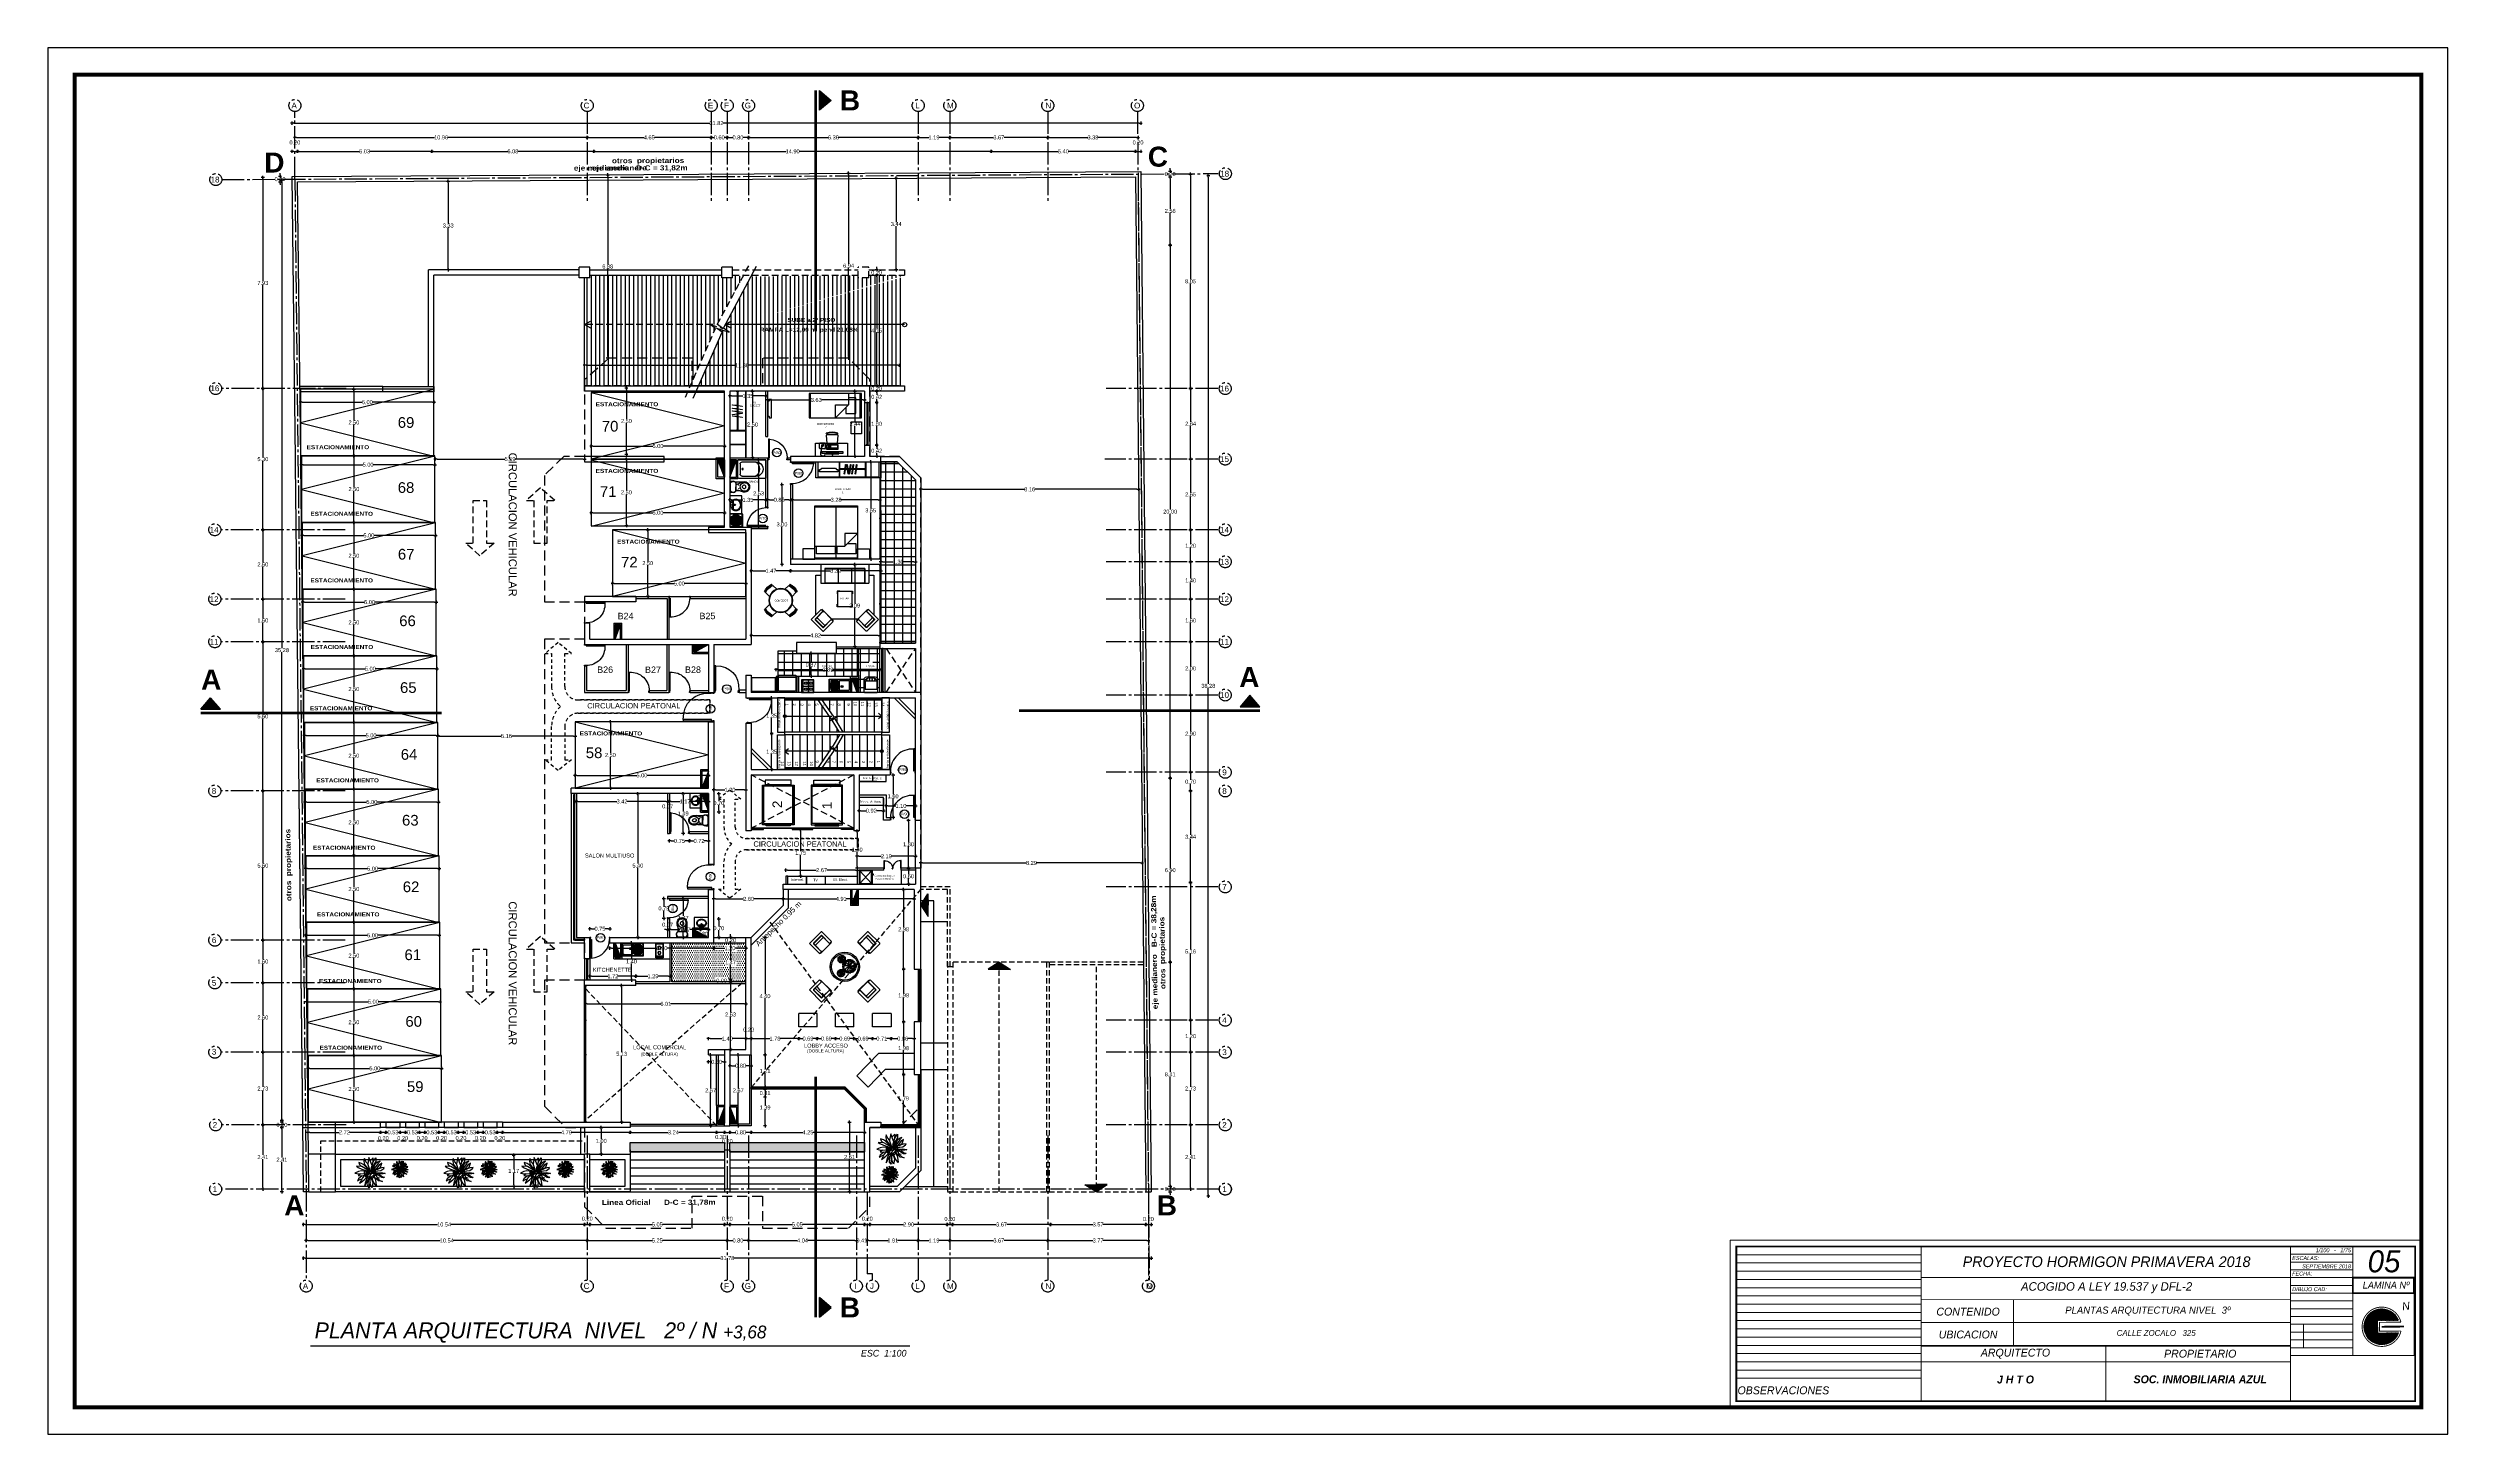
# Model space of a CAD drawing. Header units: millimetres. Extents: x 1217 to 2428, y 234 to 779.
# Drawn here: x 2338.5 to 2428.5, y 392.4 to 444.4 of the extents above; entities that cross this region are included whole.
import ezdxf

# ---------------------------------------------------------------- set-up
doc = ezdxf.new("R2010")
doc.units = ezdxf.units.MM
for name, pattern in [('ACAD_ISO04W100', [30, 24, -3, 0, -3]), ('DASHDOTX2', [0.84, 0.4, -0.2, 0.04, -0.2]), ('HIDDEN', [0.375, 0.25, -0.125]), ('HIDDEN2', [0.1875, 0.125, -0.0625])]:
    doc.linetypes.add(name, pattern=pattern)
doc.layers.get('0').update_dxf_attribs({"lineweight": 5})
for name, color, linetype in [('0.1', 251, 'Continuous'), ('0.2', 2, 'Continuous'), ('0.3', 6, 'Continuous'), ('A-DOORSYM', 1, 'Continuous'), ('ARTEFACTOS', 4, 'Continuous'), ('COTAS', 252, 'Continuous'), ('COTAS INTERIORES', 3, 'Continuous'), ('Ejes', 8, 'Continuous'), ('estacionamientos', 8, 'Continuous'), ('estructura', 3, 'Continuous'), ('hoja puerta', 2, 'Continuous'), ('Muebles', 8, 'Continuous'), ('MURO', 5, 'Continuous'), ('muros', 7, 'Continuous'), ('Pavimento', 8, 'Continuous'), ('PUERTAS', 2, 'Continuous'), ('SHAFT', 3, 'Continuous'), ('SIMBOLOGIA 25', 4, 'Continuous'), ('Tabiques', 4, 'Continuous'), ('Texto', 1, 'Continuous'), ('Textos', 2, 'Continuous')]:
    doc.layers.add(name, color=color, linetype=linetype)
doc.styles.add('DIM000', font='')
doc.styles.add('INTERARQ', font='arial.ttf')
doc.styles.add('ROMANS', font='arial.ttf', dxfattribs={"height": 22.5})
doc.styles.get("Standard").update_dxf_attribs({"font": 'arial.ttf'})
doc.styles.get('DIM000').set_extended_font_data('Arial Black')
doc.dimstyles.new('ESCALA_1-50', dxfattribs={"dimtxt": 0.15, "dimasz": 0.06, "dimexe": 0.18, "dimexo": 0.0625, "dimgap": 0, "dimtad": 0, "dimtih": 1, "dimtoh": 1, "dimzin": 0, "dimdsep": 46, "dimtxsty": 'INTERARQ', "dimblk": 'DIMTICK', "dimcen": 0, "dimse1": 1, "dimse2": 1, "dimclrd": 256, "dimclre": 1, "dimclrt": 2, "dimadec": 0, "dimazin": 0, "dimtfac": 4.5, "dimtofl": 0, "dimtmove": 2, "dimatfit": 3, "dimldrblk": 'DIMTICK', "dimfxl": 1, "dimtolj": 1, "dimtzin": 0, "dimarcsym": 0})
pattern_1 = [(90, (-7750984.00724, 381978.967782), (-0.03175, 8e-17), [])]
pattern_2 = [(180, (7755538.632194, -384146.099636), (-4e-17, -0.03175), [])]
pattern_3 = [(180, (7755701.032086, -381124.661532), (-6e-17, -0.03175000233469), [])]
pattern_4 = [(90, (739.11602, -132.33927), (-0.15875, 1e-17), [])]

# ---------------------------------------------------------------- blocks, each defined once
blk = doc.blocks.new('Simple-A ras - 095 x 202mm_1-19-10_54')
at = {"layer": 'A-DOORSYM'}
blk.add_arc((0.368, 0.035), 0.834, 87.03344, 180, dxfattribs=at)
at = {"layer": 'hoja puerta'}
for p, q in [((-0.455, 0.035), (-0.475, 0.035)), ((-0.455, -0.004), (-0.455, 0.035)), ((0.411, 0.035), (0.411, 0.87)), ((0.456, 0.87), (0.411, 0.87)), ((0.456, 0.035), (0.411, 0.035)), ((0.455, 0.001), (0.445, 0.001)), ((0.445, 0.001), (0.445, -0.035)), ((0.455, 0.035), (0.455, 0.001)), ((0.475, 0.035), (0.455, 0.035)), ((0.456, 0.035), (0.456, 0.87)), ((-0.475, -0.035), (-0.445, -0.035)), ((-0.445, -0.004), (-0.455, -0.004)), ((-0.445, -0.035), (-0.445, -0.004)), ((0.445, -0.035), (0.475, -0.035))]:
    blk.add_line(p, q, dxfattribs=at)
blk = doc.blocks.new('LAVPLATO')
at = {"layer": 'ARTEFACTOS'}
for p, q in [((-0.383, -0.443), (-0.383, -0.057)), ((-0.343, -0.017), (0.343, -0.017)), ((0.343, -0.483), (-0.343, -0.483)), ((0.031, -0.212), (0.357, -0.212)), ((0.032, -0.242), (0.358, -0.242)), ((0.032, -0.272), (0.358, -0.272)), ((0.033, -0.302), (0.358, -0.302)), ((0.034, -0.184), (0.358, -0.184)), ((0.034, -0.331), (0.356, -0.331)), ((0.034, -0.331), (0.356, -0.331)), ((0.036, -0.155), (0.356, -0.155)), ((0.037, -0.36), (0.354, -0.36)), ((0.037, -0.36), (0.354, -0.36)), ((0.039, -0.126), (0.353, -0.126)), ((0.042, -0.389), (0.349, -0.389)), ((0.046, -0.097), (0.346, -0.097)), ((0.059, -0.418), (0.332, -0.418)), ((0.069, -0.068), (0.323, -0.068)), ((0.383, -0.057), (0.383, -0.443))]:
    blk.add_line(p, q, dxfattribs=at)
blk.add_lwpolyline([(-0.4, 0), (0.4, 0), (0.4, -0.5), (-0.4, -0.5)], close=True, dxfattribs=at)
blk.add_lwpolyline([(-0.302, -0.071), (-0.037, -0.071, -0.414214), (0.013, -0.121), (0.013, -0.397, -0.414214), (-0.037, -0.447), (-0.302, -0.447, -0.414214), (-0.352, -0.397), (-0.352, -0.121, -0.414214)], format="xyb", close=True, dxfattribs=at)
for centre, radius in [((-0.082, -0.217), 0.038), ((-0.082, -0.217), 0.0275), ((0.023, -0.057), 0.0175)]:
    blk.add_circle(centre, radius, dxfattribs=at)
for centre, radius, start, end in [((-0.343, -0.057), 0.04, 90, 180), ((-0.343, -0.443), 0.04, 180, 270), ((0.113, -0.366), 0.075, 233.56948, 263.02075), ((0.195, 0.304), 0.75, 263.02075, 276.97925), ((0.196, -0.798), 0.75, 83.02075, 96.97925), ((0.277, -0.366), 0.075, 276.97925, 306.43052), ((0.343, -0.057), 0.04, 360, 90), ((0.343, -0.443), 0.04, 270, 360)]:
    blk.add_arc(centre, radius, start, end, dxfattribs=at)
blk = doc.blocks.new('Van1-pla')
at = {"color": 8}
for p, q in [((-2, 42), (-18, 42)), ((-1, 38), (-3, 45)), ((1, 38), (2, 45)), ((18, 42), (2, 42))]:
    blk.add_line(p, q, dxfattribs=at)
blk.add_lwpolyline([(-25, 32, 0.112687), (-23, 23, 0.103282), (-18, 16, 0.092276), (-10, 12, 0.085761), (0, 10, 0.085761), (10, 12, 0.092276), (17, 16, 0.103282), (23, 23, 0.112687), (25, 32, 0.112687), (23, 40, 0.103282), (17, 47, 0.092276), (10, 51, 0.085761), (0, 53, 0.085761), (-10, 51, 0.092276), (-18, 47, 0.103282), (-23, 40, 0.112687)], format="xyb", close=True, dxfattribs=at)
for points in [[(-18, 42, 0.063934), (-21, 38, 0.112687), (-22, 32, 0.112687)], [(-22, 32, 0.112687), (-21, 25, 0.103282), (-16, 19, 0.092276), (-9, 15, 0.085761), (0, 13, 0.085761), (9, 15, 0.092276), (16, 19, 0.103282), (20, 25, 0.112687), (22, 32, 0.112687), (20, 38, 0.063934), (18, 42, 0.092276)]]:
    blk.add_lwpolyline(points, format="xyb", dxfattribs=at)
for centre, radius in [((-10, 45), 2.5), ((0, 45), 1.5), ((10, 45), 2.5)]:
    blk.add_circle(centre, radius, dxfattribs=at)
for centre, radius, start, end in [((0, 45), 2.5, 340.3329, 199.6671), ((0, 37), 3, 118.1824, 61.8176), ((0, 38), 1.2, 180, 0)]:
    blk.add_arc(centre, radius, start, end, dxfattribs=at)
blk = doc.blocks.new('wc')
at = {"layer": 'ARTEFACTOS', "color": 8}
for p, q in [((0.067, 0.358), (-0.03, 0.358)), ((-0.01, -0.003), (-0.01, 0.308)), ((0.447, 0.33), (0.177, 0.33)), ((0.187, 0), (0.186, 0)), ((0.191, 0.293), (0.191, 0.152)), ((0.201, 0.223), (0.191, 0.223)), ((0.191, 0.012), (0.191, 0.152)), ((0.369, 0), (0.199, 0)), ((0.201, 0.009), (0.201, 0.296)), ((0.201, 0.259), (0.269, 0.272)), ((0.201, 0.258), (0.211, 0.258)), ((0.201, 0.232), (0.211, 0.232)), ((0.201, 0.046), (0.269, 0.033)), ((0.213, 0.256), (0.213, 0.234)), ((0.269, 0.272), (0.433, 0.326)), ((0.269, 0.033), (0.433, -0.021)), ((0.068, -0.054), (-0.03, -0.054))]:
    blk.add_line(p, q, dxfattribs=at)
for centre in [(0.299, 0.222), (0.299, 0.08)]:
    blk.add_circle(centre, 0.00699, dxfattribs=at)
for centre, radius, start, end in [((0.093, 0.234), 0.127, 35.46688, 144.53312), ((0.093, 0.234), 0.117, 37.30623, 142.69377), ((0.171, 0.293), 0.02, 0, 37.30623), ((0.171, 0.012), 0.02, 322.69377, 0), ((0.181, 0.296), 0.02, 0, 35.46688), ((0.181, 0.009), 0.02, 324.53312, 0), ((0.211, 0.256), 0.002, 0, 90), ((0.211, 0.234), 0.002, 270, 0), ((0.503, 0.153), 0.156, 149.98269, 210.12112), ((0.533, 0.074), 0.227, 91.25063, 136.43592), ((0.532, 0.22), 0.219, 221.81515, 269.04611), ((0.44, 0.154), 0.0161, 125.93404, 233.39955), ((0.42, 0.187), 0.0227, 296.41627, 327.72247), ((0.42, 0.12), 0.0227, 32.27753, 64.00784), ((0.507, 0.099), 0.238, 90, 108.01942), ((0.505, 0.167), 0.0658, 170.01923, 173.15171), ((0.505, 0.14), 0.0658, 186.84829, 189.98077), ((0.479, 0.171), 0.0399, 110.98886, 170.01923), ((0.479, 0.136), 0.0399, 189.98077, 249.01114), ((0.497, 0.126), 0.0883, 39.37943, 110.98886), ((0.497, 0.181), 0.0883, 249.01114, 321.12115), ((0.507, 0.099), 0.238, 70.5417, 90), ((0.512, 0.062), 0.24, 69.23302, 86.32883), ((0.512, 0.211), 0.211, 274.41953, 294.29125), ((0.51, 0.153), 0.0618, 333.07253, 27.90797), ((0.516, 0.125), 0.211, 49.53777, 70.5417), ((0.516, 0.18), 0.211, 289.4583, 310.46223), ((0.516, 0.125), 0.181, 49.53777, 63.14356), ((0.516, 0.18), 0.181, 297.16921, 310.46223), ((0.53, 0.142), 0.159, 25.90259, 49.53777), ((0.53, 0.163), 0.159, 310.46223, 334.09741), ((0.53, 0.142), 0.189, 25.90259, 49.53777), ((0.53, 0.163), 0.189, 310.46223, 334.09741), ((0.552, 0.152), 0.134, 0, 25.90259), ((0.552, 0.152), 0.134, 334.09741, 0), ((0.552, 0.152), 0.164, 0, 25.90259), ((0.552, 0.152), 0.164, 334.09741, 0), ((0.093, 0.071), 0.127, 215.46688, 324.53312), ((0.093, 0.071), 0.117, 217.30623, 322.69377), ((0.507, 0.206), 0.238, 251.98058, 270), ((0.507, 0.206), 0.238, 270, 289.4583)]:
    blk.add_arc(centre, radius, start, end, dxfattribs=at)
blk = doc.blocks.new('DFDFDFDFDDFGGG')
at = {"layer": 'PUERTAS'}
for p, q in [((381629.676, 7752659.52), (381629.643, 7752659.52)), ((381629.643, 7752659.45), (381629.663, 7752659.45)), ((381629.663, 7752659.494), (381629.676, 7752659.494)), ((381629.663, 7752659.45), (381629.663, 7752659.494)), ((381629.663, 7752658.751), (381629.663, 7752659.45)), ((381629.663, 7752659.45), (381629.706, 7752659.45)), ((381629.676, 7752659.494), (381629.676, 7752659.52)), ((381629.706, 7752659.45), (381629.706, 7752658.751)), ((381630.359, 7752659.52), (381630.359, 7752659.494)), ((381630.393, 7752659.52), (381630.359, 7752659.52)), ((381630.359, 7752659.494), (381630.373, 7752659.494)), ((381630.373, 7752659.494), (381630.373, 7752659.45)), ((381630.373, 7752659.45), (381630.393, 7752659.45)), ((381629.706, 7752658.751), (381629.663, 7752658.751))]:
    blk.add_line(p, q, dxfattribs=at)
blk.add_ellipse((381629.579, 7752659.529), major_axis=(-0.634, 0.523), ratio=0.91419, start_param=2.378631, end_param=3.775075, dxfattribs=at)
blk = doc.blocks.new('hj')
at = {"color": 8}
for p, q in [((5031.064, 7999.685), (5031.112, 7999.686)), ((5031.114, 7999.649), (5031.064, 7999.685)), ((5031.108, 7999.742), (5031.121, 7999.707)), ((5031.124, 7999.726), (5031.108, 7999.742)), ((5031.112, 7999.686), (5031.158, 7999.655)), ((5031.121, 7999.707), (5031.147, 7999.679)), ((5031.154, 7999.707), (5031.124, 7999.726)), ((5031.132, 7999.765), (5031.151, 7999.735)), ((5031.184, 7999.748), (5031.132, 7999.765)), ((5031.147, 7999.679), (5031.187, 7999.657)), ((5031.151, 7999.735), (5031.201, 7999.698)), ((5031.257, 7999.626), (5031.154, 7999.707)), ((5031.158, 7999.655), (5031.235, 7999.617)), ((5031.272, 7999.666), (5031.178, 7999.502)), ((5031.216, 7999.704), (5031.184, 7999.748)), ((5031.187, 7999.657), (5031.257, 7999.626)), ((5031.189, 7999.797), (5031.196, 7999.76)), ((5031.203, 7999.791), (5031.189, 7999.797)), ((5031.196, 7999.76), (5031.269, 7999.553)), ((5031.201, 7999.698), (5031.314, 7999.595)), ((5031.231, 7999.754), (5031.203, 7999.791)), ((5031.253, 7999.552), (5031.231, 7999.754)), ((5031.257, 7999.755), (5031.264, 7999.801)), ((5031.26, 7999.668), (5031.257, 7999.755)), ((5031.3, 7999.504), (5031.258, 7999.668)), ((5031.264, 7999.801), (5031.268, 7999.81)), ((5031.273, 7999.463), (5031.267, 7999.667)), ((5031.268, 7999.81), (5031.274, 7999.782)), ((5031.291, 7999.717), (5031.271, 7999.669)), ((5031.274, 7999.782), (5031.277, 7999.735)), ((5031.277, 7999.735), (5031.274, 7999.665)), ((5031.277, 7999.731), (5031.304, 7999.763)), ((5031.283, 7999.684), (5031.327, 7999.702)), ((5031.321, 7999.765), (5031.291, 7999.717)), ((5031.367, 7999.721), (5031.301, 7999.649)), ((5031.304, 7999.763), (5031.317, 7999.787)), ((5031.313, 7999.66), (5031.351, 7999.68)), ((5031.316, 7999.801), (5031.325, 7999.787)), ((5031.317, 7999.787), (5031.316, 7999.801)), ((5031.325, 7999.787), (5031.321, 7999.765)), ((5031.33, 7999.735), (5031.321, 7999.698)), ((5031.335, 7999.687), (5031.323, 7999.671)), ((5031.327, 7999.702), (5031.361, 7999.74)), ((5031.351, 7999.68), (5031.398, 7999.688)), ((5031.361, 7999.74), (5031.376, 7999.773)), ((5031.376, 7999.773), (5031.367, 7999.721)), ((5031.411, 7999.671), (5031.374, 7999.65)), ((5031.398, 7999.688), (5031.439, 7999.693)), ((5031.439, 7999.693), (5031.411, 7999.671)), ((5031.154, 7999.631), (5031.058, 7999.594)), ((5031.058, 7999.594), (5031.141, 7999.58)), ((5031.062, 7999.647), (5031.115, 7999.645)), ((5031.072, 7999.641), (5031.062, 7999.647)), ((5031.095, 7999.619), (5031.072, 7999.641)), ((5031.114, 7999.555), (5031.072, 7999.534)), ((5031.072, 7999.534), (5031.094, 7999.528)), ((5031.094, 7999.528), (5031.144, 7999.533)), ((5031.11, 7999.614), (5031.095, 7999.619)), ((5031.209, 7999.623), (5031.114, 7999.649)), ((5031.141, 7999.58), (5031.114, 7999.555)), ((5031.115, 7999.645), (5031.249, 7999.614)), ((5031.138, 7999.498), (5031.125, 7999.461)), ((5031.125, 7999.461), (5031.151, 7999.468)), ((5031.154, 7999.526), (5031.138, 7999.498)), ((5031.249, 7999.614), (5031.141, 7999.58)), ((5031.144, 7999.533), (5031.249, 7999.614)), ((5031.151, 7999.468), (5031.177, 7999.495)), ((5031.249, 7999.614), (5031.154, 7999.526)), ((5031.178, 7999.502), (5031.171, 7999.429)), ((5031.171, 7999.429), (5031.188, 7999.451)), ((5031.188, 7999.451), (5031.21, 7999.5)), ((5031.322, 7999.562), (5031.206, 7999.636)), ((5031.21, 7999.5), (5031.249, 7999.614)), ((5031.406, 7999.557), (5031.218, 7999.652)), ((5031.241, 7999.552), (5031.235, 7999.495)), ((5031.235, 7999.495), (5031.245, 7999.457)), ((5031.249, 7999.614), (5031.241, 7999.552)), ((5031.245, 7999.457), (5031.263, 7999.409)), ((5031.263, 7999.409), (5031.273, 7999.463)), ((5031.273, 7999.486), (5031.296, 7999.453)), ((5031.274, 7999.554), (5031.328, 7999.508)), ((5031.296, 7999.453), (5031.299, 7999.504)), ((5031.299, 7999.504), (5031.339, 7999.456)), ((5031.3, 7999.576), (5031.36, 7999.556)), ((5031.374, 7999.65), (5031.312, 7999.628)), ((5031.348, 7999.641), (5031.313, 7999.628)), ((5031.434, 7999.58), (5031.314, 7999.596)), ((5031.315, 7999.617), (5031.389, 7999.644)), ((5031.366, 7999.611), (5031.316, 7999.612)), ((5031.404, 7999.61), (5031.316, 7999.612)), ((5031.355, 7999.53), (5031.322, 7999.562)), ((5031.328, 7999.508), (5031.361, 7999.491)), ((5031.355, 7999.463), (5031.338, 7999.503)), ((5031.339, 7999.456), (5031.365, 7999.443)), ((5031.385, 7999.492), (5031.355, 7999.53)), ((5031.365, 7999.443), (5031.355, 7999.463)), ((5031.36, 7999.556), (5031.398, 7999.543)), ((5031.361, 7999.491), (5031.399, 7999.471)), ((5031.399, 7999.471), (5031.385, 7999.492)), ((5031.388, 7999.61), (5031.436, 7999.594)), ((5031.389, 7999.644), (5031.416, 7999.642)), ((5031.398, 7999.543), (5031.442, 7999.534)), ((5031.437, 7999.624), (5031.404, 7999.61)), ((5031.442, 7999.534), (5031.406, 7999.557)), ((5031.416, 7999.642), (5031.448, 7999.637)), ((5031.458, 7999.599), (5031.434, 7999.58)), ((5031.436, 7999.594), (5031.458, 7999.599)), ((5031.458, 7999.632), (5031.437, 7999.624)), ((5031.448, 7999.637), (5031.458, 7999.632))]:
    blk.add_line(p, q, dxfattribs=at)
for radius, start, end in [(0.078, 244.1404, 165.6436), (0.058, 241.7026, 165.2107), (0.078, 211.1804, 216.4219), (0.058, 209.0525, 214.1868)]:
    blk.add_arc((5031.258, 7999.61), radius, start, end, dxfattribs=at)
blk = doc.blocks.new('espora')
at = {"layer": 'Muebles'}
for p, q in [((-0.276, 0.024), (-0.18, 0.017)), ((-0.268, 0.072), (-0.172, 0.049)), ((-0.255, 0.112), (-0.166, 0.073)), ((-0.234, 0.152), (-0.143, 0.091)), ((-0.207, 0.172), (-0.127, 0.101)), ((0, 0.003), (-0.181, 0.014)), ((-0.179, 0.2), (-0.127, 0.14)), ((0, 0.003), (-0.173, 0.056)), ((0, 0.003), (-0.153, -0.094)), ((-0.15, 0.221), (-0.109, 0.156)), ((-0.122, 0.237), (-0.088, 0.169)), ((-0.108, 0.13), (0, 0)), ((0, 0.003), (-0.09, -0.154)), ((-0.077, 0.254), (-0.057, 0.181)), ((-0.045, 0.261), (-0.032, 0.185)), ((0, 0.003), (-0.04, 0.179)), ((0, 0.003), (-0.011, 0.163)), ((-0.01, 0.265), (-0.008, 0.186)), ((0, 0.003), (0.072, 0.169)), ((0, 0.003), (0.125, 0.134)), ((0, 0.003), (0.177, 0.043)), ((0, 0.003), (0.17, -0.008)), ((0, 0.003), (0.178, -0.031)), ((0, 0.003), (0.144, -0.107)), ((0, 0.003), (0.013, -0.178)), ((0.03, 0.264), (0.018, 0.157)), ((0.073, 0.255), (0.047, 0.15)), ((0.115, 0.24), (0.075, 0.152)), ((0.115, 0.16), (0.075, 0.117)), ((0.152, 0.22), (0.097, 0.137)), ((0.19, 0.19), (0.124, 0.119)), ((0.22, 0.122), (0.146, 0.069)), ((0.247, 0.129), (0.168, 0.089)), ((0.268, 0.075), (0.182, 0.052)), ((0.276, 0.025), (0.186, 0.015)), ((-0.276, -0.019), (-0.186, -0.01)), ((-0.267, -0.069), (-0.182, -0.046)), ((-0.246, -0.123), (-0.168, -0.084)), ((-0.22, -0.166), (-0.146, -0.113)), ((-0.19, -0.199), (-0.124, -0.128)), ((-0.152, -0.229), (-0.097, -0.147)), ((-0.115, -0.249), (-0.075, -0.161)), ((-0.073, -0.265), (-0.047, -0.159)), ((-0.03, -0.273), (-0.018, -0.166)), ((0.01, -0.274), (0.008, -0.195)), ((0.018, -0.019), (0.08, -0.094)), ((0.045, -0.271), (0.032, -0.195)), ((0.077, -0.263), (0.057, -0.191)), ((0.116, -0.136), (0.077, -0.089)), ((0.121, -0.246), (0.088, -0.179)), ((0.15, -0.23), (0.109, -0.165)), ((0.207, -0.181), (0.127, -0.111)), ((0.179, -0.209), (0.127, -0.149)), ((0.234, -0.146), (0.143, -0.086)), ((0.255, -0.107), (0.166, -0.068)), ((0.268, -0.067), (0.172, -0.043)), ((0.276, -0.019), (0.18, -0.011))]:
    blk.add_line(p, q, dxfattribs=at)
for start, end in [(111.08898, 291.08898), (291.08898, 111.08898)]:
    blk.add_arc((0, 0.003), 0.0198, start, end, dxfattribs=at)
blk = doc.blocks.new('sillon 150')
at = {"layer": 'ARTEFACTOS'}
for p, q in [((1.151, 0.05), (-0.651, 0.05)), ((-0.651, 0.05), (-0.651, -0.651)), ((1.151, 0.05), (1.151, -0.651)), ((-0.651, -0.651), (-0.501, -0.652)), ((1.001, -0.1), (-0.501, -0.1)), ((-0.501, -0.1), (-0.501, -0.652)), ((-0.501, -0.11), (-0.501, -0.11)), ((-0.501, -0.652), (1.001, -0.652)), ((-0.491, -0.11), (0.991, -0.11)), ((-0.491, -0.11), (-0.491, -0.642)), ((-0.491, -0.642), (0.991, -0.642)), ((0.001, -0.1), (0.001, -0.651)), ((0.501, -0.1), (0.501, -0.651)), ((0.991, -0.11), (0.991, -0.642)), ((1.001, -0.1), (1.001, -0.651)), ((1.001, -0.651), (1.151, -0.651))]:
    blk.add_line(p, q, dxfattribs=at)
blk = doc.blocks.new('mesa centro')
at = {"layer": 'ARTEFACTOS'}
for points in [[(-0.189, 0), (-0.189, 0.018), (-0.288, 0.018), (-0.288, -0.087), (-0.27, -0.087)], [(0.189, 0), (0.189, 0.018), (0.288, 0.018), (0.288, -0.087), (0.27, -0.087)], [(-0.189, -0.56), (-0.189, -0.578), (-0.288, -0.578), (-0.288, -0.473), (-0.27, -0.473)], [(0.189, -0.56), (0.189, -0.578), (0.288, -0.578), (0.288, -0.473), (0.27, -0.473)]]:
    blk.add_lwpolyline(points, dxfattribs=at)
blk.add_lwpolyline([(-0.27, 0), (-0.27, -0.56), (0.27, -0.56), (0.27, 0)], close=True, dxfattribs=at)
blk = doc.blocks.new('sillon')
at = {"layer": 'ARTEFACTOS'}
for p, q in [((-0.546, -0.337), (-0.816, 0.101)), ((-0.811, 0.122), (-0.291, 0.443)), ((-0.677, 0.068), (-0.46, -0.284)), ((-0.324, 0.303), (-0.672, 0.089)), ((-0.086, -0.053), (-0.303, 0.298)), ((-0.27, 0.438), (0, 0)), ((0, 0), (-0.086, -0.053)), ((-0.546, -0.337), (-0.46, -0.284)), ((-0.505, -0.345), (-0.52, -0.321)), ((-0.012, -0.04), (-0.505, -0.345)), ((-0.012, -0.04), (-0.026, -0.016))]:
    blk.add_line(p, q, dxfattribs=at)
for points in [[(-0.649, 0.091), (-0.338, 0.283, -0.414214), (-0.296, 0.273), (-0.281, 0.249, -0.414214), (-0.291, 0.207), (-0.602, 0.015, -0.414214), (-0.644, 0.025), (-0.659, 0.049, -0.414214)], [(-0.602, 0.015), (-0.291, 0.207, -0.414214), (-0.249, 0.197), (-0.096, -0.05, -0.414214), (-0.106, -0.092), (-0.417, -0.284, -0.414214), (-0.46, -0.274), (-0.612, -0.027, -0.414214)]]:
    blk.add_lwpolyline(points, format="xyb", close=True, dxfattribs=at)
for centre, start, end in [((-0.803, 0.109), 121.68662, 211.68662), ((-0.664, 0.076), 121.68662, 211.68662), ((-0.316, 0.29), 31.68662, 121.68662), ((-0.283, 0.43), 31.68662, 121.68662)]:
    blk.add_arc(centre, 0.0153, start, end, dxfattribs=at)
blk = doc.blocks.new('REFRI')
at = {"layer": 'ARTEFACTOS'}
for p, q in [((-0.58, -0.325), (-0.58, 0.325)), ((-0.57, -0.325), (-0.57, 0.325))]:
    blk.add_line(p, q, dxfattribs=at)
blk.add_lwpolyline([(-0.637, 0.325), (-0.063, 0.325, -0.414214), (-0.05, 0.312), (-0.05, -0.312, -0.414214), (-0.063, -0.325), (-0.637, -0.325, -0.414214), (-0.65, -0.312), (-0.65, 0.312, -0.414214)], format="xyb", close=True, dxfattribs=at)
blk.add_lwpolyline([(-0.05, 0.25), (0, 0.25), (0, -0.25), (-0.05, -0.25)], dxfattribs=at)
blk = doc.blocks.new('Lavadora-01')
at = {"layer": 'ARTEFACTOS'}
for p, q in [((4.1, 64.7), (49, 64.7)), ((4.1, 64.7), (4.1, 32.8)), ((4.1, 32.8), (49, 32.8)), ((15, 75.5), (38.2, 75.5)), ((49, 64.7), (49, 32.8))]:
    blk.add_line(p, q, dxfattribs=at)
blk.add_lwpolyline([(51.5, 21.9), (2.5, 21.9, -0.414214), (0, 24.4), (0, 68.9, -0.414214), (10, 78.9), (44, 78.9, -0.414214), (54, 68.9), (54, 24.4, -0.414214)], format="xyb", close=True, dxfattribs=at)
for centre in [(12.1, 69.4), (22.1, 69.4), (31.9, 69.4), (41.9, 69.4)]:
    blk.add_circle(centre, 1.5, dxfattribs=at)
for centre, start, end in [((14.9, 64.7), 89.59503, 180), ((38.2, 64.7), 0, 90.40497)]:
    blk.add_arc(centre, 10.8, start, end, dxfattribs=at)
blk = doc.blocks.new('encimera')
at = {"layer": 'ARTEFACTOS'}
for p, q in [((-0.475, 0), (-0.084, 0)), ((-0.279, -0.225), (-0.279, 0.225)), ((-0.279, 0.225), (-0.279, -0.225)), ((-0.084, 0), (-0.279, 0))]:
    blk.add_line(p, q, dxfattribs=at)
for points in [[(-0.544, -0.235), (-0.074, -0.235), (-0.074, 0.235), (-0.544, 0.235)], [(-0.534, -0.225), (-0.084, -0.225), (-0.084, 0.225), (-0.534, 0.225)]]:
    blk.add_lwpolyline(points, close=True, dxfattribs=at)
blk.add_lwpolyline([(-0.508, -0.22), (-0.491, -0.22, 0.414214), (-0.475, -0.203), (-0.475, 0.203, 0.414214), (-0.491, 0.22), (-0.508, 0.22, 0.414214), (-0.524, 0.203), (-0.524, -0.203, 0.414214)], format="xyb", close=True, dxfattribs=at)
for centre, radius in [((-0.5, 0.184), 0.0148), ((-0.5, 0.14), 0.0148), ((-0.377, 0.112), 0.05), ((-0.377, 0.112), 0.0424), ((-0.182, 0.112), 0.05), ((-0.182, 0.112), 0.0424), ((-0.5, -0.05), 0.0148), ((-0.5, -0.094), 0.0148), ((-0.5, -0.138), 0.0148), ((-0.5, -0.183), 0.0148), ((-0.377, -0.113), 0.05), ((-0.377, -0.113), 0.0424), ((-0.182, -0.113), 0.05), ((-0.182, -0.113), 0.0424)]:
    blk.add_circle(centre, radius, dxfattribs=at)
blk = doc.blocks.new('vmxvm')
at = {"layer": 'ARTEFACTOS'}
for p, q in [((384488.895, 7753140.028, 0), (384489.274, 7753140.028, 0)), ((384488.735, 7753139.809, 0), (384488.735, 7753139.089, 0)), ((384488.815, 7753139.948, 0), (384488.815, 7753139.809, 0)), ((384488.815, 7753139.809, 0), (384488.815, 7753139.429, 0)), ((384489.354, 7753139.948, 0), (384489.354, 7753139.809, 0)), ((384489.354, 7753139.809, 0), (384489.354, 7753139.441, 0)), ((384489.434, 7753139.089, 0), (384489.434, 7753139.809, 0)), ((384488.765, 7753139.059, 0), (384489.404, 7753139.059, 0))]:
    blk.add_line(p, q, dxfattribs=at)
at = {"layer": 'ARTEFACTOS', "elevation": 0}
blk.add_lwpolyline([(384489.434, 7753139.809), (384489.434, 7753140.078, 0.414214), (384489.404, 7753140.108), (384488.765, 7753140.108, 0.414214), (384488.735, 7753140.078), (384488.735, 7753139.809)], format="xyb", dxfattribs=at)
at = {"layer": 'ARTEFACTOS'}
blk.add_circle((384489.085, 7753139.931, 0), 0.025, dxfattribs=at)
for centre, radius, start, end in [((384488.895, 7753139.948, 0), 0.0799, 90, 180), ((384489.274, 7753139.948, 0), 0.0799, 0, 90), ((384489.085, 7753139.429, 0), 0.27, 177.40787, 2.59213), ((384489.085, 7753139.639, 0), 0.337, 216.75985, 323.24015), ((384488.765, 7753139.089, 0), 0.03, 180, 270), ((384489.404, 7753139.089, 0), 0.03, 270, 0)]:
    blk.add_arc(centre, radius, start, end, dxfattribs=at)
blk = doc.blocks.new('com')
at = {"layer": '0.1'}
for p, q in [((-0.59, 0.321), (-0.611, 0.342)), ((-0.423, 0.154), (-0.568, 0.3)), ((-0.543, 0.345), (-0.564, 0.366)), ((-0.547, 0.392), (-0.526, 0.37)), ((-0.392, 0.547), (-0.37, 0.526)), ((-0.345, 0.543), (-0.366, 0.564)), ((-0.342, 0.611), (-0.321, 0.59)), ((-0.3, 0.568), (-0.154, 0.423)), ((0.154, 0.423), (0.3, 0.568)), ((0.321, 0.59), (0.342, 0.611)), ((0.345, 0.543), (0.366, 0.564)), ((0.392, 0.547), (0.37, 0.526)), ((0.568, 0.3), (0.423, 0.154)), ((0.547, 0.392), (0.526, 0.37)), ((0.543, 0.345), (0.564, 0.366)), ((0.611, 0.342), (0.59, 0.321)), ((-0.611, -0.342), (-0.59, -0.321)), ((-0.568, -0.3), (-0.423, -0.154)), ((-0.543, -0.345), (-0.564, -0.366)), ((-0.547, -0.392), (-0.526, -0.37)), ((-0.392, -0.547), (-0.37, -0.526)), ((-0.345, -0.543), (-0.366, -0.564)), ((-0.321, -0.59), (-0.342, -0.611)), ((-0.154, -0.423), (-0.3, -0.568)), ((0.3, -0.568), (0.154, -0.423)), ((0.342, -0.611), (0.321, -0.59)), ((0.345, -0.543), (0.366, -0.564)), ((0.392, -0.547), (0.37, -0.526)), ((0.423, -0.154), (0.568, -0.3)), ((0.547, -0.392), (0.526, -0.37)), ((0.543, -0.345), (0.564, -0.366)), ((0.59, -0.321), (0.611, -0.342))]:
    blk.add_line(p, q, dxfattribs=at)
for radius in [0.45, 0.43]:
    blk.add_circle((0, 0), radius, dxfattribs=at)
for centre, start, end in [((-0.062, 0.062), 117.05475, 152.94525), ((-0.04, 0.04), 117.05475, 152.94525), ((-0.019, 0.019), 117.05475, 152.94525), ((0.019, 0.019), 27.05475, 62.94525), ((0.04, 0.04), 27.05475, 62.94525), ((0.062, 0.062), 27.05475, 62.94525), ((-0.062, -0.062), 207.05475, 242.94525), ((-0.04, -0.04), 207.05475, 242.94525), ((-0.019, -0.019), 207.05475, 242.94525), ((0.019, -0.019), 297.05475, 332.94525), ((0.04, -0.04), 297.05475, 332.94525), ((0.062, -0.062), 297.05475, 332.94525)]:
    blk.add_arc(centre, 0.617, start, end, dxfattribs=at)
blk = doc.blocks.new('FGFGFGFG')
at = {"layer": 'PUERTAS'}
for p, q in [((381629.704, 7752655.458), (381629.661, 7752655.458)), ((381629.661, 7752655.458), (381629.661, 7752654.649)), ((381629.704, 7752654.638), (381629.704, 7752655.458)), ((381629.641, 7752654.638), (381629.661, 7752654.638)), ((381629.674, 7752654.568), (381629.641, 7752654.568)), ((381629.661, 7752654.649), (381629.661, 7752654.595)), ((381629.661, 7752654.638), (381629.704, 7752654.638)), ((381629.661, 7752654.595), (381629.674, 7752654.595)), ((381629.674, 7752654.595), (381629.674, 7752654.568)), ((381630.457, 7752654.595), (381630.47, 7752654.595)), ((381630.457, 7752654.568), (381630.457, 7752654.595)), ((381630.491, 7752654.568), (381630.457, 7752654.568)), ((381630.47, 7752654.595), (381630.47, 7752654.649)), ((381630.491, 7752654.638), (381630.47, 7752654.638))]:
    blk.add_line(p, q, dxfattribs=at)
at = {"layer": 'PUERTAS', "extrusion": (0, 0, -1)}
blk.add_ellipse((381629.574, 7752654.567), major_axis=(0.706, 0.668), ratio=0.836444, start_param=-0.755704, end_param=0.755704, dxfattribs=at)
blk = doc.blocks.new('P80')
at = {"layer": 'PUERTAS'}
for p, q in [((-0.07, 0.825), (-0.07, 0.85)), ((-0.03, 0.825), (-0.07, 0.825)), ((-0.07, 0.025), (-0.03, 0.025)), ((-0.07, 0), (-0.07, 0.025)), ((-0.03, 0.816), (-0.03, 0.825)), ((0, 0.816), (-0.03, 0.816)), ((-0.03, 0.034), (0, 0.034)), ((-0.03, 0.025), (-0.03, 0.034)), ((0, 0.85), (0, 0.816)), ((0, 0.034), (0, 0))]:
    blk.add_line(p, q, dxfattribs=at)
blk.add_lwpolyline([(-0.87, 0.075), (-0.07, 0.075), (-0.07, 0.025), (-0.87, 0.025)], close=True, dxfattribs=at)
blk.add_arc((-0.066, 0.011), 0.806, 87.41929, 175.43291, dxfattribs=at)
blk = doc.blocks.new('Cama 2Pl')
at = {"layer": 'ARTEFACTOS'}
for p, q in [((0, 0), (-2.002, 0)), ((-1.951, -0.8), (-1.951, 0.8)), ((-0.483, 0.8), (-0.483, -0.317)), ((-0.203, 0.736), (-0.483, 0.736)), ((-0.483, 0.038), (-0.203, 0.038)), ((-0.203, 0.038), (-0.203, 0.736)), ((-0.051, 0.8), (-0.051, -0.8)), ((-0.483, -0.317), (-0.965, -0.8)), ((-0.965, -0.8), (-0.965, -0.317)), ((-0.965, -0.317), (-0.483, -0.317)), ((-0.584, -0.419), (-0.584, -0.737)), ((-0.584, -0.737), (-0.203, -0.737)), ((-0.203, -0.038), (-0.483, -0.038)), ((-0.203, -0.737), (-0.203, -0.038))]:
    blk.add_line(p, q, dxfattribs=at)
for points in [[(-0.38, 1.25), (0, 1.25), (0, 0.8), (-0.38, 0.8), (-0.38, 1.25)], [(-0.38, -1.25), (0, -1.25), (0, -0.8), (-0.38, -0.8), (-0.38, -1.25)]]:
    blk.add_lwpolyline(points, dxfattribs=at)
blk.add_lwpolyline([(0, -0.8), (0, 0.8), (-2.002, 0.8), (-2.002, -0.8)], close=True, dxfattribs=at)
blk = doc.blocks.new('DIMTICK')
at = {"color": 1}
for p, q in [((-1, 0), (1, 0)), ((0, 1), (0, -1))]:
    blk.add_line(p, q, dxfattribs=at)
at = {"color": 3, "const_width": 0.141}
blk.add_lwpolyline([(0.7, 0.7), (-0.7, -0.7)], dxfattribs=at)
blk = doc.blocks.new('*D1191')
at = {"layer": 'COTAS INTERIORES', "lineweight": -2, "ltscale": 3, "transparency": 16777216}
for p, q in [((2369.754, 425.166), (2370.156, 425.166)), ((2370.934, 425.166), (2370.531, 425.166))]:
    blk.add_line(p, q, dxfattribs=at)
at = {"layer": 'Defpoints', "color": 0, "ltscale": 3, "transparency": 16777216}
for p in [(2369.694, 425.166, 0), (2370.994, 425.166, 0), (2370.994, 425.166)]:
    blk.add_point(p, dxfattribs=at)
at = {"layer": 'COTAS INTERIORES', "lineweight": -2, "ltscale": 3, "transparency": 16777216, "xscale": 0.06, "yscale": 0.06, "zscale": 0.06, "rotation": 180}
blk.add_blockref('DIMTICK', (2369.694, 425.166), dxfattribs=at)
at = {"layer": 'COTAS INTERIORES', "lineweight": -2, "ltscale": 3, "transparency": 16777216, "xscale": 0.06, "yscale": 0.06, "zscale": 0.06}
blk.add_blockref('DIMTICK', (2370.994, 425.166), dxfattribs=at)
at = {"layer": 'COTAS INTERIORES', "color": 2, "ltscale": 3, "transparency": 16777216, "insert": (2370.344, 425.166), "char_height": 0.15, "attachment_point": 5, "style": 'INTERARQ'}
blk.add_mtext('\\A1;1.30', dxfattribs=at)
blk = doc.blocks.new('FLE')
at = {"layer": '0.1', "linetype": 'HIDDEN2', "elevation": 0}
for points in [[(382541.067, 7753495.958), (382541.067, 7753500.898), (382540.567, 7753500.898), (382540.567, 7753495.958, -0.414214), (382540.067, 7753495.458), (382538.826, 7753495.458), (382538.826, 7753495.703), (382538.415, 7753495.208), (382538.826, 7753494.713), (382538.826, 7753494.958), (382540.067, 7753494.958, 0.21525), (382540.817, 7753495.297, 0.138715)], [(382540.567, 7753495.958), (382540.567, 7753500.898), (382541.067, 7753500.898), (382541.067, 7753495.958, 0.414214), (382541.567, 7753495.458), (382542.808, 7753495.458), (382542.808, 7753495.703), (382543.219, 7753495.208), (382542.808, 7753494.713), (382542.808, 7753494.958), (382541.567, 7753494.958, -0.21525), (382540.817, 7753495.297, -0.21525)]]:
    blk.add_lwpolyline(points, format="xyb", dxfattribs=at)
blk = doc.blocks.new('ASCENSOR')
blk.add_line((-0.425, 0.086), (0.425, 0.086))
for points in [[(0.55, 0.086), (0.55, 1.486), (-0.55, 1.486), (-0.55, 0.086), (-0.425, 0.086), (-0.425, 0.043), (-0.593, 0.043), (-0.593, 1.528), (0.593, 1.528), (0.593, 0.043), (0.425, 0.043), (0.425, 0.086)], [(-0.484, 1.71), (-0.484, 1.552), (0.484, 1.552), (0.484, 1.71)], [(0, 0.043), (0, 0), (-0.45, 0), (-0.45, 0.043)], [(0.45, 0.043), (0.45, 0), (0, 0), (0, 0.043)]]:
    blk.add_lwpolyline(points, close=True)
blk = doc.blocks.new('*D1192')
at = {"layer": '0.1', "lineweight": -2, "ltscale": 3, "transparency": 16777216}
for p, q in [((2365.598, 420.006), (2365.598, 419.467)), ((2365.598, 418.776), (2365.598, 419.314))]:
    blk.add_line(p, q, dxfattribs=at)
at = {"layer": 'Defpoints', "color": 0, "ltscale": 3, "transparency": 16777216}
for p in [(2365.815, 420.066, 0), (2365.598, 418.716), (2366.095, 418.716, 0)]:
    blk.add_point(p, dxfattribs=at)
at = {"layer": '0.1', "lineweight": -2, "ltscale": 3, "transparency": 16777216, "xscale": 0.06, "yscale": 0.06, "zscale": 0.06}
for p, rotation in [((2365.598, 420.066), 90), ((2365.598, 418.716), 270)]:
    blk.add_blockref('DIMTICK', p, dxfattribs=dict(at, rotation=rotation))
at = {"layer": '0.1', "color": 2, "ltscale": 3, "transparency": 16777216, "insert": (2365.598, 419.391), "char_height": 0.15, "attachment_point": 5, "style": 'INTERARQ'}
blk.add_mtext('\\A1;1.35', dxfattribs=at)
blk = doc.blocks.new('*D1193')
at = {"layer": '0.1', "lineweight": -2, "ltscale": 3, "transparency": 16777216}
for p, q in [((2365.598, 418.656), (2365.598, 418.117)), ((2365.598, 417.426), (2365.598, 417.964))]:
    blk.add_line(p, q, dxfattribs=at)
at = {"layer": 'Defpoints', "color": 0, "ltscale": 3, "transparency": 16777216}
for p in [(2366.095, 418.716, 0), (2365.598, 417.366), (2366.095, 417.366, 0)]:
    blk.add_point(p, dxfattribs=at)
at = {"layer": '0.1', "lineweight": -2, "ltscale": 3, "transparency": 16777216, "xscale": 0.06, "yscale": 0.06, "zscale": 0.06}
for p, rotation in [((2365.598, 418.716), 90), ((2365.598, 417.366), 270)]:
    blk.add_blockref('DIMTICK', p, dxfattribs=dict(at, rotation=rotation))
at = {"layer": '0.1', "color": 2, "ltscale": 3, "transparency": 16777216, "insert": (2365.598, 418.041), "char_height": 0.15, "attachment_point": 5, "style": 'INTERARQ'}
blk.add_mtext('\\A1;1.35', dxfattribs=at)
blk = doc.blocks.new('*D1194')
at = {"layer": 'COTAS INTERIORES', "lineweight": -2, "ltscale": 3, "transparency": 16777216}
for p, q in [((2371.254, 427.883), (2375.078, 427.883)), ((2379.292, 427.883), (2375.468, 427.883))]:
    blk.add_line(p, q, dxfattribs=at)
at = {"layer": 'Defpoints', "color": 0, "ltscale": 3, "transparency": 16777216}
for p in [(2379.352, 428.401, 0), (2371.194, 428.393, 0), (2379.352, 427.883)]:
    blk.add_point(p, dxfattribs=at)
at = {"layer": 'COTAS INTERIORES', "lineweight": -2, "ltscale": 3, "transparency": 16777216, "xscale": 0.06, "yscale": 0.06, "zscale": 0.06, "rotation": 180}
blk.add_blockref('DIMTICK', (2371.194, 427.883), dxfattribs=at)
at = {"layer": 'COTAS INTERIORES', "lineweight": -2, "ltscale": 3, "transparency": 16777216, "xscale": 0.06, "yscale": 0.06, "zscale": 0.06}
blk.add_blockref('DIMTICK', (2379.352, 427.883), dxfattribs=at)
at = {"layer": 'COTAS INTERIORES', "color": 2, "ltscale": 3, "transparency": 16777216, "insert": (2375.273, 427.883), "char_height": 0.15, "attachment_point": 5, "style": 'INTERARQ'}
blk.add_mtext('\\A1;8.16', dxfattribs=at)
blk = doc.blocks.new('*D1075')
at = {"layer": 'COTAS INTERIORES', "lineweight": -2, "ltscale": 3, "transparency": 16777216}
for p, q in [((2371.255, 413.866), (2375.146, 413.866)), ((2379.427, 413.866), (2375.536, 413.866))]:
    blk.add_line(p, q, dxfattribs=at)
at = {"layer": 'Defpoints', "color": 0, "ltscale": 3, "transparency": 16777216}
for p in [(2371.195, 413.866, 0), (2379.487, 413.866, 0), (2379.487, 413.866)]:
    blk.add_point(p, dxfattribs=at)
at = {"layer": 'COTAS INTERIORES', "lineweight": -2, "ltscale": 3, "transparency": 16777216, "xscale": 0.06, "yscale": 0.06, "zscale": 0.06, "rotation": 180}
blk.add_blockref('DIMTICK', (2371.195, 413.866), dxfattribs=at)
at = {"layer": 'COTAS INTERIORES', "lineweight": -2, "ltscale": 3, "transparency": 16777216, "xscale": 0.06, "yscale": 0.06, "zscale": 0.06}
blk.add_blockref('DIMTICK', (2379.487, 413.866), dxfattribs=at)
at = {"layer": 'COTAS INTERIORES', "color": 2, "ltscale": 3, "transparency": 16777216, "insert": (2375.341, 413.866), "char_height": 0.15, "attachment_point": 5, "style": 'INTERARQ'}
blk.add_mtext('\\A1;8.29', dxfattribs=at)
blk = doc.blocks.new('*D1195')
at = {"layer": '0.1', "lineweight": -2, "ltscale": 3, "transparency": 16777216}
for p, q in [((2363.493, 416.608), (2363.846, 416.608)), ((2364.575, 416.608), (2364.221, 416.608))]:
    blk.add_line(p, q, dxfattribs=at)
at = {"layer": 'Defpoints', "color": 0, "ltscale": 3, "transparency": 16777216}
for p in [(2363.433, 416.492, 0), (2364.635, 416.608), (2364.635, 416.492, 0)]:
    blk.add_point(p, dxfattribs=at)
at = {"layer": '0.1', "lineweight": -2, "ltscale": 3, "transparency": 16777216, "xscale": 0.06, "yscale": 0.06, "zscale": 0.06, "rotation": 180}
blk.add_blockref('DIMTICK', (2363.433, 416.608), dxfattribs=at)
at = {"layer": '0.1', "lineweight": -2, "ltscale": 3, "transparency": 16777216, "xscale": 0.06, "yscale": 0.06, "zscale": 0.06}
blk.add_blockref('DIMTICK', (2364.635, 416.608), dxfattribs=at)
at = {"layer": '0.1', "color": 2, "ltscale": 3, "transparency": 16777216, "insert": (2364.034, 416.608), "char_height": 0.15, "attachment_point": 5, "style": 'INTERARQ'}
blk.add_mtext('\\A1;1.20', dxfattribs=at)
blk = doc.blocks.new('*D1196')
at = {"layer": 'COTAS INTERIORES', "lineweight": -2, "ltscale": 3, "transparency": 16777216}
for p, q in [((2363.493, 412.517), (2364.538, 412.517)), ((2365.975, 412.517), (2364.93, 412.517))]:
    blk.add_line(p, q, dxfattribs=at)
at = {"layer": 'Defpoints', "color": 0, "ltscale": 3, "transparency": 16777216}
for p in [(2363.433, 412.869, 0), (2366.035, 412.966, 0), (2366.035, 412.517)]:
    blk.add_point(p, dxfattribs=at)
at = {"layer": 'COTAS INTERIORES', "lineweight": -2, "ltscale": 3, "transparency": 16777216, "xscale": 0.06, "yscale": 0.06, "zscale": 0.06, "rotation": 180}
blk.add_blockref('DIMTICK', (2363.433, 412.517), dxfattribs=at)
at = {"layer": 'COTAS INTERIORES', "lineweight": -2, "ltscale": 3, "transparency": 16777216, "xscale": 0.06, "yscale": 0.06, "zscale": 0.06}
blk.add_blockref('DIMTICK', (2366.035, 412.517), dxfattribs=at)
at = {"layer": 'COTAS INTERIORES', "color": 2, "ltscale": 3, "transparency": 16777216, "insert": (2364.734, 412.517), "char_height": 0.15, "attachment_point": 5, "style": 'INTERARQ'}
blk.add_mtext('\\A1;2.60', dxfattribs=at)
blk = doc.blocks.new('*D1197')
at = {"layer": 'COTAS INTERIORES', "lineweight": -2, "ltscale": 3, "transparency": 16777216}
for p, q in [((2359.549, 419.106), (2359.549, 417.992)), ((2359.549, 416.726), (2359.549, 417.839))]:
    blk.add_line(p, q, dxfattribs=at)
at = {"layer": 'Defpoints', "color": 0, "ltscale": 3, "transparency": 16777216}
for p in [(2359.362, 419.166, 0), (2359.362, 416.666, 0), (2359.549, 416.666)]:
    blk.add_point(p, dxfattribs=at)
at = {"layer": 'COTAS INTERIORES', "lineweight": -2, "ltscale": 3, "transparency": 16777216, "xscale": 0.06, "yscale": 0.06, "zscale": 0.06}
for p, rotation in [((2359.549, 419.166), 90), ((2359.549, 416.666), 270)]:
    blk.add_blockref('DIMTICK', p, dxfattribs=dict(at, rotation=rotation))
at = {"layer": 'COTAS INTERIORES', "color": 2, "ltscale": 3, "transparency": 16777216, "insert": (2359.549, 417.916), "char_height": 0.15, "attachment_point": 5, "style": 'INTERARQ'}
blk.add_mtext('\\A1;2.50', dxfattribs=at)
blk = doc.blocks.new('*D1198')
at = {"layer": 'COTAS INTERIORES', "lineweight": -2, "ltscale": 3, "transparency": 16777216}
for p, q in [((2358.293, 417.151), (2360.538, 417.151)), ((2363.173, 417.151), (2360.927, 417.151))]:
    blk.add_line(p, q, dxfattribs=at)
at = {"layer": 'Defpoints', "color": 0, "ltscale": 3, "transparency": 16777216}
for p in [(2358.233, 417.348, 0), (2363.233, 417.451, 0), (2363.233, 417.151)]:
    blk.add_point(p, dxfattribs=at)
at = {"layer": 'COTAS INTERIORES', "lineweight": -2, "ltscale": 3, "transparency": 16777216, "xscale": 0.06, "yscale": 0.06, "zscale": 0.06, "rotation": 180}
blk.add_blockref('DIMTICK', (2358.233, 417.151), dxfattribs=at)
at = {"layer": 'COTAS INTERIORES', "lineweight": -2, "ltscale": 3, "transparency": 16777216, "xscale": 0.06, "yscale": 0.06, "zscale": 0.06}
blk.add_blockref('DIMTICK', (2363.233, 417.151), dxfattribs=at)
at = {"layer": 'COTAS INTERIORES', "color": 2, "ltscale": 3, "transparency": 16777216, "insert": (2360.733, 417.151), "char_height": 0.15, "attachment_point": 5, "style": 'INTERARQ'}
blk.add_mtext('\\A1;5.00', dxfattribs=at)
blk = doc.blocks.new('*D1076')
at = {"layer": 'COTAS INTERIORES', "lineweight": -2, "ltscale": 3, "transparency": 16777216}
for p, q in [((2360.951, 426.303), (2360.951, 425.189)), ((2360.951, 423.923), (2360.951, 425.036))]:
    blk.add_line(p, q, dxfattribs=at)
at = {"layer": 'Defpoints', "color": 0, "ltscale": 3, "transparency": 16777216}
for p in [(2360.764, 426.363, 0), (2360.764, 423.863, 0), (2360.951, 423.863)]:
    blk.add_point(p, dxfattribs=at)
at = {"layer": 'COTAS INTERIORES', "lineweight": -2, "ltscale": 3, "transparency": 16777216, "xscale": 0.06, "yscale": 0.06, "zscale": 0.06}
for p, rotation in [((2360.951, 426.363), 90), ((2360.951, 423.863), 270)]:
    blk.add_blockref('DIMTICK', p, dxfattribs=dict(at, rotation=rotation))
at = {"layer": 'COTAS INTERIORES', "color": 2, "ltscale": 3, "transparency": 16777216, "insert": (2360.951, 425.113), "char_height": 0.15, "attachment_point": 5, "style": 'INTERARQ'}
blk.add_mtext('\\A1;2.50', dxfattribs=at)
blk = doc.blocks.new('*D1077')
at = {"layer": 'COTAS INTERIORES', "lineweight": -2, "ltscale": 3, "transparency": 16777216}
for p, q in [((2359.695, 424.348), (2361.94, 424.348)), ((2364.575, 424.348), (2362.329, 424.348))]:
    blk.add_line(p, q, dxfattribs=at)
at = {"layer": 'Defpoints', "color": 0, "ltscale": 3, "transparency": 16777216}
for p in [(2359.635, 424.545, 0), (2364.635, 424.648, 0), (2364.635, 424.348)]:
    blk.add_point(p, dxfattribs=at)
at = {"layer": 'COTAS INTERIORES', "lineweight": -2, "ltscale": 3, "transparency": 16777216, "xscale": 0.06, "yscale": 0.06, "zscale": 0.06, "rotation": 180}
blk.add_blockref('DIMTICK', (2359.635, 424.348), dxfattribs=at)
at = {"layer": 'COTAS INTERIORES', "lineweight": -2, "ltscale": 3, "transparency": 16777216, "xscale": 0.06, "yscale": 0.06, "zscale": 0.06}
blk.add_blockref('DIMTICK', (2364.635, 424.348), dxfattribs=at)
at = {"layer": 'COTAS INTERIORES', "color": 2, "ltscale": 3, "transparency": 16777216, "insert": (2362.135, 424.348), "char_height": 0.15, "attachment_point": 5, "style": 'INTERARQ'}
blk.add_mtext('\\A1;5.00', dxfattribs=at)
blk = doc.blocks.new('*D1078')
at = {"layer": 'COTAS INTERIORES', "lineweight": -2, "ltscale": 3, "transparency": 16777216}
for p, q in [((2360.15, 428.958), (2360.15, 427.845)), ((2360.15, 426.578), (2360.15, 427.692))]:
    blk.add_line(p, q, dxfattribs=at)
at = {"layer": 'Defpoints', "color": 0, "ltscale": 3, "transparency": 16777216}
for p in [(2359.963, 429.018, 0), (2359.963, 426.518, 0), (2360.15, 426.518)]:
    blk.add_point(p, dxfattribs=at)
at = {"layer": 'COTAS INTERIORES', "lineweight": -2, "ltscale": 3, "transparency": 16777216, "xscale": 0.06, "yscale": 0.06, "zscale": 0.06}
for p, rotation in [((2360.15, 429.018), 90), ((2360.15, 426.518), 270)]:
    blk.add_blockref('DIMTICK', p, dxfattribs=dict(at, rotation=rotation))
at = {"layer": 'COTAS INTERIORES', "color": 2, "ltscale": 3, "transparency": 16777216, "insert": (2360.15, 427.768), "char_height": 0.15, "attachment_point": 5, "style": 'INTERARQ'}
blk.add_mtext('\\A1;2.50', dxfattribs=at)
blk = doc.blocks.new('*D1079')
at = {"layer": 'COTAS INTERIORES', "lineweight": -2, "ltscale": 3, "transparency": 16777216}
for p, q in [((2358.894, 427.003), (2361.139, 427.003)), ((2363.774, 427.003), (2361.528, 427.003))]:
    blk.add_line(p, q, dxfattribs=at)
at = {"layer": 'Defpoints', "color": 0, "ltscale": 3, "transparency": 16777216}
for p in [(2358.834, 427.2, 0), (2363.834, 427.304, 0), (2363.834, 427.003)]:
    blk.add_point(p, dxfattribs=at)
at = {"layer": 'COTAS INTERIORES', "lineweight": -2, "ltscale": 3, "transparency": 16777216, "xscale": 0.06, "yscale": 0.06, "zscale": 0.06, "rotation": 180}
blk.add_blockref('DIMTICK', (2358.834, 427.003), dxfattribs=at)
at = {"layer": 'COTAS INTERIORES', "lineweight": -2, "ltscale": 3, "transparency": 16777216, "xscale": 0.06, "yscale": 0.06, "zscale": 0.06}
blk.add_blockref('DIMTICK', (2363.834, 427.003), dxfattribs=at)
at = {"layer": 'COTAS INTERIORES', "color": 2, "ltscale": 3, "transparency": 16777216, "insert": (2361.334, 427.003), "char_height": 0.15, "attachment_point": 5, "style": 'INTERARQ'}
blk.add_mtext('\\A1;5.00', dxfattribs=at)
blk = doc.blocks.new('*D1080')
at = {"layer": 'COTAS INTERIORES', "lineweight": -2, "ltscale": 3, "transparency": 16777216}
for p, q in [((2360.15, 431.633, 0), (2360.15, 430.519, 0)), ((2360.15, 429.253, 0), (2360.15, 430.366, 0))]:
    blk.add_line(p, q, dxfattribs=at)
at = {"layer": 'Defpoints', "color": 0, "ltscale": 3, "transparency": 16777216}
for p in [(2359.963, 431.693, 0), (2359.963, 429.193, 0), (2360.15, 429.193, 0)]:
    blk.add_point(p, dxfattribs=at)
at = {"layer": 'COTAS INTERIORES', "lineweight": -2, "ltscale": 3, "transparency": 16777216, "xscale": 0.06, "yscale": 0.06, "zscale": 0.06}
for p, rotation in [((2360.15, 431.693, 0), 90), ((2360.15, 429.193, 0), 270)]:
    blk.add_blockref('DIMTICK', p, dxfattribs=dict(at, rotation=rotation))
at = {"layer": 'COTAS INTERIORES', "color": 2, "ltscale": 3, "transparency": 16777216, "insert": (2360.15, 430.443, 0), "char_height": 0.15, "attachment_point": 5, "style": 'INTERARQ'}
blk.add_mtext('\\A1;2.50', dxfattribs=at)
blk = doc.blocks.new('*D1081')
at = {"layer": 'COTAS INTERIORES', "lineweight": -2, "ltscale": 3, "transparency": 16777216}
for p, q in [((2358.894, 429.503), (2361.139, 429.503)), ((2363.774, 429.503), (2361.528, 429.503))]:
    blk.add_line(p, q, dxfattribs=at)
at = {"layer": 'Defpoints', "color": 0, "ltscale": 3, "transparency": 16777216}
for p in [(2358.834, 429.7, 0), (2363.834, 429.804, 0), (2363.834, 429.503)]:
    blk.add_point(p, dxfattribs=at)
at = {"layer": 'COTAS INTERIORES', "lineweight": -2, "ltscale": 3, "transparency": 16777216, "xscale": 0.06, "yscale": 0.06, "zscale": 0.06, "rotation": 180}
blk.add_blockref('DIMTICK', (2358.834, 429.503), dxfattribs=at)
at = {"layer": 'COTAS INTERIORES', "lineweight": -2, "ltscale": 3, "transparency": 16777216, "xscale": 0.06, "yscale": 0.06, "zscale": 0.06}
blk.add_blockref('DIMTICK', (2363.834, 429.503), dxfattribs=at)
at = {"layer": 'COTAS INTERIORES', "color": 2, "ltscale": 3, "transparency": 16777216, "insert": (2361.334, 429.503), "char_height": 0.15, "attachment_point": 5, "style": 'INTERARQ'}
blk.add_mtext('\\A1;5.00', dxfattribs=at)
blk = doc.blocks.new('*D1082')
at = {"layer": 'COTAS INTERIORES', "lineweight": -2, "ltscale": 3, "transparency": 16777216}
for p, q in [((2353.135, 418.626), (2355.459, 418.626)), ((2358.173, 418.626), (2355.849, 418.626))]:
    blk.add_line(p, q, dxfattribs=at)
at = {"layer": 'Defpoints', "color": 0, "ltscale": 3, "transparency": 16777216}
for p in [(2353.075, 418.626, 0), (2358.233, 418.626, 0), (2358.233, 418.626)]:
    blk.add_point(p, dxfattribs=at)
at = {"layer": 'COTAS INTERIORES', "lineweight": -2, "ltscale": 3, "transparency": 16777216, "xscale": 0.06, "yscale": 0.06, "zscale": 0.06, "rotation": 180}
blk.add_blockref('DIMTICK', (2353.075, 418.626), dxfattribs=at)
at = {"layer": 'COTAS INTERIORES', "lineweight": -2, "ltscale": 3, "transparency": 16777216, "xscale": 0.06, "yscale": 0.06, "zscale": 0.06}
blk.add_blockref('DIMTICK', (2358.233, 418.626), dxfattribs=at)
at = {"layer": 'COTAS INTERIORES', "color": 2, "ltscale": 3, "transparency": 16777216, "insert": (2355.654, 418.626), "char_height": 0.15, "attachment_point": 5, "style": 'INTERARQ'}
blk.add_mtext('\\A1;5.16', dxfattribs=at)
blk = doc.blocks.new('*D1199')
at = {"layer": 'COTAS INTERIORES', "lineweight": -2, "ltscale": 3, "transparency": 16777216}
for p, q in [((2353.051, 429.018), (2355.592, 429.018)), ((2358.524, 429.018), (2355.982, 429.018))]:
    blk.add_line(p, q, dxfattribs=at)
at = {"layer": 'Defpoints', "color": 0, "ltscale": 3, "transparency": 16777216}
for p in [(2352.991, 429.253, 0), (2352.991, 429.018), (2358.584, 429.018, 0)]:
    blk.add_point(p, dxfattribs=at)
at = {"layer": 'COTAS INTERIORES', "lineweight": -2, "ltscale": 3, "transparency": 16777216, "xscale": 0.06, "yscale": 0.06, "zscale": 0.06, "rotation": 180}
blk.add_blockref('DIMTICK', (2352.991, 429.018), dxfattribs=at)
at = {"layer": 'COTAS INTERIORES', "lineweight": -2, "ltscale": 3, "transparency": 16777216, "xscale": 0.06, "yscale": 0.06, "zscale": 0.06}
blk.add_blockref('DIMTICK', (2358.584, 429.018), dxfattribs=at)
at = {"layer": 'COTAS INTERIORES', "color": 2, "ltscale": 3, "transparency": 16777216, "insert": (2355.787, 429.018), "char_height": 0.15, "attachment_point": 5, "style": 'INTERARQ'}
blk.add_mtext('\\A1;5.59', dxfattribs=at)
blk = doc.blocks.new('*D1083')
at = {"layer": 'COTAS INTERIORES', "lineweight": -2, "ltscale": 3, "transparency": 16777216}
for p, q in [((2364.895, 407.275), (2365.536, 407.275)), ((2366.554, 407.275), (2365.912, 407.275))]:
    blk.add_line(p, q, dxfattribs=at)
at = {"layer": 'Defpoints', "color": 0, "ltscale": 3, "transparency": 16777216}
for p in [(2364.835, 407.575, 0), (2364.835, 407.275), (2366.614, 407.575, 0)]:
    blk.add_point(p, dxfattribs=at)
at = {"layer": 'COTAS INTERIORES', "lineweight": -2, "ltscale": 3, "transparency": 16777216, "xscale": 0.06, "yscale": 0.06, "zscale": 0.06, "rotation": 180}
blk.add_blockref('DIMTICK', (2364.835, 407.275), dxfattribs=at)
at = {"layer": 'COTAS INTERIORES', "lineweight": -2, "ltscale": 3, "transparency": 16777216, "xscale": 0.06, "yscale": 0.06, "zscale": 0.06}
blk.add_blockref('DIMTICK', (2366.614, 407.275), dxfattribs=at)
at = {"layer": 'COTAS INTERIORES', "color": 2, "ltscale": 3, "transparency": 16777216, "insert": (2365.724, 407.275), "char_height": 0.15, "attachment_point": 5, "style": 'INTERARQ'}
blk.add_mtext('\\A1;1.78', dxfattribs=at)
blk = doc.blocks.new('*D1084')
at = {"layer": 'COTAS INTERIORES', "lineweight": -2, "ltscale": 3, "transparency": 16777216}
for p, q in [((2366.674, 407.275), (2366.764, 407.275)), ((2367.244, 407.275), (2367.153, 407.275))]:
    blk.add_line(p, q, dxfattribs=at)
at = {"layer": 'Defpoints', "color": 0, "ltscale": 3, "transparency": 16777216}
for p in [(2366.614, 407.575, 0), (2367.304, 407.575), (2367.304, 407.275)]:
    blk.add_point(p, dxfattribs=at)
at = {"layer": 'COTAS INTERIORES', "lineweight": -2, "ltscale": 3, "transparency": 16777216, "xscale": 0.06, "yscale": 0.06, "zscale": 0.06, "rotation": 180}
blk.add_blockref('DIMTICK', (2366.614, 407.275), dxfattribs=at)
at = {"layer": 'COTAS INTERIORES', "lineweight": -2, "ltscale": 3, "transparency": 16777216, "xscale": 0.06, "yscale": 0.06, "zscale": 0.06}
blk.add_blockref('DIMTICK', (2367.304, 407.275), dxfattribs=at)
at = {"layer": 'COTAS INTERIORES', "color": 2, "ltscale": 3, "transparency": 16777216, "insert": (2366.959, 407.275), "char_height": 0.15, "attachment_point": 5, "style": 'INTERARQ'}
blk.add_mtext('\\A1;0.69', dxfattribs=at)
blk = doc.blocks.new('*D1085')
at = {"layer": 'COTAS INTERIORES', "lineweight": -2, "ltscale": 3, "transparency": 16777216}
for p, q in [((2367.364, 407.275), (2367.454, 407.275)), ((2367.934, 407.275), (2367.843, 407.275))]:
    blk.add_line(p, q, dxfattribs=at)
at = {"layer": 'Defpoints', "color": 0, "ltscale": 3, "transparency": 16777216}
for p in [(2367.304, 407.575), (2367.994, 407.575, 0), (2367.994, 407.275)]:
    blk.add_point(p, dxfattribs=at)
at = {"layer": 'COTAS INTERIORES', "lineweight": -2, "ltscale": 3, "transparency": 16777216, "xscale": 0.06, "yscale": 0.06, "zscale": 0.06, "rotation": 180}
blk.add_blockref('DIMTICK', (2367.304, 407.275), dxfattribs=at)
at = {"layer": 'COTAS INTERIORES', "lineweight": -2, "ltscale": 3, "transparency": 16777216, "xscale": 0.06, "yscale": 0.06, "zscale": 0.06}
blk.add_blockref('DIMTICK', (2367.994, 407.275), dxfattribs=at)
at = {"layer": 'COTAS INTERIORES', "color": 2, "ltscale": 3, "transparency": 16777216, "insert": (2367.649, 407.275), "char_height": 0.15, "attachment_point": 5, "style": 'INTERARQ'}
blk.add_mtext('\\A1;0.69', dxfattribs=at)
blk = doc.blocks.new('*D1086')
at = {"layer": 'COTAS INTERIORES', "lineweight": -2, "ltscale": 3, "transparency": 16777216}
for p, q in [((2368.054, 407.275), (2368.144, 407.275)), ((2368.624, 407.275), (2368.533, 407.275))]:
    blk.add_line(p, q, dxfattribs=at)
at = {"layer": 'Defpoints', "color": 0, "ltscale": 3, "transparency": 16777216}
for p in [(2367.994, 407.575, 0), (2368.684, 407.575), (2368.684, 407.275)]:
    blk.add_point(p, dxfattribs=at)
at = {"layer": 'COTAS INTERIORES', "lineweight": -2, "ltscale": 3, "transparency": 16777216, "xscale": 0.06, "yscale": 0.06, "zscale": 0.06, "rotation": 180}
blk.add_blockref('DIMTICK', (2367.994, 407.275), dxfattribs=at)
at = {"layer": 'COTAS INTERIORES', "lineweight": -2, "ltscale": 3, "transparency": 16777216, "xscale": 0.06, "yscale": 0.06, "zscale": 0.06}
blk.add_blockref('DIMTICK', (2368.684, 407.275), dxfattribs=at)
at = {"layer": 'COTAS INTERIORES', "color": 2, "ltscale": 3, "transparency": 16777216, "insert": (2368.339, 407.275), "char_height": 0.15, "attachment_point": 5, "style": 'INTERARQ'}
blk.add_mtext('\\A1;0.69', dxfattribs=at)
blk = doc.blocks.new('*D1087')
at = {"layer": 'COTAS INTERIORES', "lineweight": -2, "ltscale": 3, "transparency": 16777216}
for p, q in [((2368.744, 407.275), (2368.834, 407.275)), ((2369.314, 407.275), (2369.223, 407.275))]:
    blk.add_line(p, q, dxfattribs=at)
at = {"layer": 'Defpoints', "color": 0, "ltscale": 3, "transparency": 16777216}
for p in [(2368.684, 407.575), (2369.374, 407.575, 0), (2369.374, 407.275)]:
    blk.add_point(p, dxfattribs=at)
at = {"layer": 'COTAS INTERIORES', "lineweight": -2, "ltscale": 3, "transparency": 16777216, "xscale": 0.06, "yscale": 0.06, "zscale": 0.06, "rotation": 180}
blk.add_blockref('DIMTICK', (2368.684, 407.275), dxfattribs=at)
at = {"layer": 'COTAS INTERIORES', "lineweight": -2, "ltscale": 3, "transparency": 16777216, "xscale": 0.06, "yscale": 0.06, "zscale": 0.06}
blk.add_blockref('DIMTICK', (2369.374, 407.275), dxfattribs=at)
at = {"layer": 'COTAS INTERIORES', "color": 2, "ltscale": 3, "transparency": 16777216, "insert": (2369.029, 407.275), "char_height": 0.15, "attachment_point": 5, "style": 'INTERARQ'}
blk.add_mtext('\\A1;0.69', dxfattribs=at)
blk = doc.blocks.new('*D1088')
at = {"layer": 'COTAS INTERIORES', "lineweight": -2, "ltscale": 3, "transparency": 16777216}
for p, q in [((2369.434, 407.275), (2369.546, 407.275)), ((2370.02, 407.275), (2369.907, 407.275))]:
    blk.add_line(p, q, dxfattribs=at)
at = {"layer": 'Defpoints', "color": 0, "ltscale": 3, "transparency": 16777216}
for p in [(2369.374, 407.575, 0), (2370.08, 407.575), (2370.08, 407.275)]:
    blk.add_point(p, dxfattribs=at)
at = {"layer": 'COTAS INTERIORES', "lineweight": -2, "ltscale": 3, "transparency": 16777216, "xscale": 0.06, "yscale": 0.06, "zscale": 0.06, "rotation": 180}
blk.add_blockref('DIMTICK', (2369.374, 407.275), dxfattribs=at)
at = {"layer": 'COTAS INTERIORES', "lineweight": -2, "ltscale": 3, "transparency": 16777216, "xscale": 0.06, "yscale": 0.06, "zscale": 0.06}
blk.add_blockref('DIMTICK', (2370.08, 407.275), dxfattribs=at)
at = {"layer": 'COTAS INTERIORES', "color": 2, "ltscale": 3, "transparency": 16777216, "insert": (2369.727, 407.275), "char_height": 0.15, "attachment_point": 5, "style": 'INTERARQ'}
blk.add_mtext('\\A1;0.71', dxfattribs=at)
blk = doc.blocks.new('*D1089')
at = {"layer": 'COTAS INTERIORES', "lineweight": -2, "ltscale": 3, "transparency": 16777216}
for p, q in [((2370.14, 407.275), (2370.317, 407.275)), ((2370.883, 407.275), (2370.706, 407.275))]:
    blk.add_line(p, q, dxfattribs=at)
at = {"layer": 'Defpoints', "color": 0, "ltscale": 3, "transparency": 16777216}
for p in [(2370.943, 407.765, 0), (2370.08, 407.575), (2370.943, 407.275)]:
    blk.add_point(p, dxfattribs=at)
at = {"layer": 'COTAS INTERIORES', "lineweight": -2, "ltscale": 3, "transparency": 16777216, "xscale": 0.06, "yscale": 0.06, "zscale": 0.06, "rotation": 180}
blk.add_blockref('DIMTICK', (2370.08, 407.275), dxfattribs=at)
at = {"layer": 'COTAS INTERIORES', "lineweight": -2, "ltscale": 3, "transparency": 16777216, "xscale": 0.06, "yscale": 0.06, "zscale": 0.06}
blk.add_blockref('DIMTICK', (2370.943, 407.275), dxfattribs=at)
at = {"layer": 'COTAS INTERIORES', "color": 2, "ltscale": 3, "transparency": 16777216, "insert": (2370.512, 407.275), "char_height": 0.15, "attachment_point": 5, "style": 'INTERARQ'}
blk.add_mtext('\\A1;0.86', dxfattribs=at)
blk = doc.blocks.new('*D1200')
at = {"layer": 'COTAS INTERIORES', "lineweight": -2, "ltscale": 3, "transparency": 16777216}
for p, q in [((2358.334, 416.171), (2359.791, 416.171)), ((2361.636, 416.171), (2360.179, 416.171))]:
    blk.add_line(p, q, dxfattribs=at)
at = {"layer": 'Defpoints', "color": 0, "ltscale": 3, "transparency": 16777216}
for p in [(2358.274, 416.466), (2361.696, 416.466), (2361.696, 416.171)]:
    blk.add_point(p, dxfattribs=at)
at = {"layer": 'COTAS INTERIORES', "lineweight": -2, "ltscale": 3, "transparency": 16777216, "xscale": 0.06, "yscale": 0.06, "zscale": 0.06, "rotation": 180}
blk.add_blockref('DIMTICK', (2358.274, 416.171), dxfattribs=at)
at = {"layer": 'COTAS INTERIORES', "lineweight": -2, "ltscale": 3, "transparency": 16777216, "xscale": 0.06, "yscale": 0.06, "zscale": 0.06}
blk.add_blockref('DIMTICK', (2361.696, 416.171), dxfattribs=at)
at = {"layer": 'COTAS INTERIORES', "color": 2, "ltscale": 3, "transparency": 16777216, "insert": (2359.985, 416.171), "char_height": 0.15, "attachment_point": 5, "style": 'INTERARQ'}
blk.add_mtext('\\A1;3.42', dxfattribs=at)
blk = doc.blocks.new('*D1201')
at = {"layer": 'COTAS INTERIORES', "lineweight": -2, "ltscale": 3, "transparency": 16777216}
for p, q in [((2361.636, 416.171), (2361.576, 416.171)), ((2361.826, 416.171), (2361.886, 416.171))]:
    blk.add_line(p, q, dxfattribs=at)
at = {"layer": 'Defpoints', "color": 0, "ltscale": 3, "transparency": 16777216}
for p in [(2361.696, 416.466), (2361.766, 416.466, 0), (2361.766, 416.171)]:
    blk.add_point(p, dxfattribs=at)
at = {"layer": 'COTAS INTERIORES', "lineweight": -2, "ltscale": 3, "transparency": 16777216, "xscale": 0.06, "yscale": 0.06, "zscale": 0.06}
blk.add_blockref('DIMTICK', (2361.696, 416.171), dxfattribs=at)
at = {"layer": 'COTAS INTERIORES', "lineweight": -2, "ltscale": 3, "transparency": 16777216, "xscale": 0.06, "yscale": 0.06, "zscale": 0.06, "rotation": 180}
blk.add_blockref('DIMTICK', (2361.766, 416.171), dxfattribs=at)
at = {"layer": 'COTAS INTERIORES', "color": 2, "ltscale": 3, "transparency": 16777216, "insert": (2361.696, 415.988), "char_height": 0.15, "attachment_point": 5, "style": 'INTERARQ'}
blk.add_mtext('\\A1;0.07', dxfattribs=at)
blk = doc.blocks.new('*D1202')
at = {"layer": 'COTAS INTERIORES', "lineweight": -2, "ltscale": 3, "transparency": 16777216}
for p, q in [((2361.826, 416.171), (2362.162, 416.171)), ((2362.873, 416.171), (2362.538, 416.171))]:
    blk.add_line(p, q, dxfattribs=at)
at = {"layer": 'Defpoints', "color": 0, "ltscale": 3, "transparency": 16777216}
for p in [(2361.766, 416.466, 0), (2362.933, 416.466, 0), (2362.933, 416.171)]:
    blk.add_point(p, dxfattribs=at)
at = {"layer": 'COTAS INTERIORES', "lineweight": -2, "ltscale": 3, "transparency": 16777216, "xscale": 0.06, "yscale": 0.06, "zscale": 0.06, "rotation": 180}
blk.add_blockref('DIMTICK', (2361.766, 416.171), dxfattribs=at)
at = {"layer": 'COTAS INTERIORES', "lineweight": -2, "ltscale": 3, "transparency": 16777216, "xscale": 0.06, "yscale": 0.06, "zscale": 0.06}
blk.add_blockref('DIMTICK', (2362.933, 416.171), dxfattribs=at)
at = {"layer": 'COTAS INTERIORES', "color": 2, "ltscale": 3, "transparency": 16777216, "insert": (2362.35, 416.171), "char_height": 0.15, "attachment_point": 5, "style": 'INTERARQ'}
blk.add_mtext('\\A1;1.17', dxfattribs=at)
blk = doc.blocks.new('*D1203')
at = {"layer": 'COTAS INTERIORES', "lineweight": -2, "ltscale": 3, "transparency": 16777216}
for p, q in [((2363.616, 416.406), (2363.616, 416.193)), ((2363.616, 415.827), (2363.616, 416.04))]:
    blk.add_line(p, q, dxfattribs=at)
at = {"layer": 'Defpoints', "color": 0, "ltscale": 3, "transparency": 16777216}
for p in [(2363.233, 416.466, 0), (2363.616, 416.466), (2363.233, 415.767, 0)]:
    blk.add_point(p, dxfattribs=at)
at = {"layer": 'COTAS INTERIORES', "lineweight": -2, "ltscale": 3, "transparency": 16777216, "xscale": 0.06, "yscale": 0.06, "zscale": 0.06}
for p, rotation in [((2363.616, 416.466), 90), ((2363.616, 415.767), 270)]:
    blk.add_blockref('DIMTICK', p, dxfattribs=dict(at, rotation=rotation))
at = {"layer": 'COTAS INTERIORES', "color": 2, "ltscale": 3, "transparency": 16777216, "insert": (2363.616, 416.116), "char_height": 0.15, "attachment_point": 5, "style": 'INTERARQ'}
blk.add_mtext('\\A1;0.70', dxfattribs=at)
blk = doc.blocks.new('*D1204')
at = {"layer": 'COTAS INTERIORES', "lineweight": -2, "ltscale": 3, "transparency": 16777216}
blk.add_line((2363.173, 416.171), (2362.993, 416.171), dxfattribs=at)
at = {"layer": 'Defpoints', "color": 0, "ltscale": 3, "transparency": 16777216}
for p in [(2362.933, 416.171), (2362.933, 415.767, 0), (2363.233, 415.767, 0)]:
    blk.add_point(p, dxfattribs=at)
at = {"layer": 'COTAS INTERIORES', "lineweight": -2, "ltscale": 3, "transparency": 16777216, "xscale": 0.06, "yscale": 0.06, "zscale": 0.06, "rotation": 180}
blk.add_blockref('DIMTICK', (2362.933, 416.171), dxfattribs=at)
at = {"layer": 'COTAS INTERIORES', "lineweight": -2, "ltscale": 3, "transparency": 16777216, "xscale": 0.06, "yscale": 0.06, "zscale": 0.06}
blk.add_blockref('DIMTICK', (2363.233, 416.171), dxfattribs=at)
at = {"layer": 'COTAS INTERIORES', "color": 2, "ltscale": 3, "transparency": 16777216, "insert": (2363.012, 416.329), "char_height": 0.15, "attachment_point": 5, "style": 'INTERARQ'}
blk.add_mtext('\\A1;0.30', dxfattribs=at)
blk = doc.blocks.new('*D1205')
at = {"layer": 'COTAS INTERIORES', "lineweight": -2, "ltscale": 3, "transparency": 16777216}
for p, q in [((2362.28, 416.406), (2362.28, 415.796)), ((2362.28, 415.032), (2362.28, 415.642))]:
    blk.add_line(p, q, dxfattribs=at)
at = {"layer": 'Defpoints', "color": 0, "ltscale": 3, "transparency": 16777216}
for p in [(2361.696, 416.466, 0), (2361.696, 414.972, 0), (2362.28, 414.972)]:
    blk.add_point(p, dxfattribs=at)
at = {"layer": 'COTAS INTERIORES', "lineweight": -2, "ltscale": 3, "transparency": 16777216, "xscale": 0.06, "yscale": 0.06, "zscale": 0.06}
for p, rotation in [((2362.28, 416.466), 90), ((2362.28, 414.972), 270)]:
    blk.add_blockref('DIMTICK', p, dxfattribs=dict(at, rotation=rotation))
at = {"layer": 'COTAS INTERIORES', "color": 2, "ltscale": 3, "transparency": 16777216, "insert": (2362.28, 415.719), "char_height": 0.15, "attachment_point": 5, "style": 'INTERARQ'}
blk.add_mtext('\\A1;1.49', dxfattribs=at)
blk = doc.blocks.new('*D1206')
at = {"layer": 'COTAS INTERIORES', "lineweight": -2, "ltscale": 3, "transparency": 16777216}
for p, q in [((2362.576, 414.692), (2362.681, 414.692)), ((2363.173, 414.692), (2363.069, 414.692))]:
    blk.add_line(p, q, dxfattribs=at)
at = {"layer": 'Defpoints', "color": 0, "ltscale": 3, "transparency": 16777216}
for p in [(2362.516, 414.972, 0), (2363.233, 414.972, 0), (2362.516, 414.692)]:
    blk.add_point(p, dxfattribs=at)
at = {"layer": 'COTAS INTERIORES', "lineweight": -2, "ltscale": 3, "transparency": 16777216, "xscale": 0.06, "yscale": 0.06, "zscale": 0.06, "rotation": 180}
blk.add_blockref('DIMTICK', (2362.516, 414.692), dxfattribs=at)
at = {"layer": 'COTAS INTERIORES', "lineweight": -2, "ltscale": 3, "transparency": 16777216, "xscale": 0.06, "yscale": 0.06, "zscale": 0.06}
blk.add_blockref('DIMTICK', (2363.233, 414.692), dxfattribs=at)
at = {"layer": 'COTAS INTERIORES', "color": 2, "ltscale": 3, "transparency": 16777216, "insert": (2362.875, 414.692), "char_height": 0.15, "attachment_point": 5, "style": 'INTERARQ'}
blk.add_mtext('\\A1;0.72', dxfattribs=at)
blk = doc.blocks.new('*D1207')
at = {"layer": 'COTAS INTERIORES', "lineweight": -2, "ltscale": 3, "transparency": 16777216}
for p, q in [((2361.826, 414.692), (2361.946, 414.692)), ((2362.456, 414.692), (2362.337, 414.692))]:
    blk.add_line(p, q, dxfattribs=at)
at = {"layer": 'Defpoints', "color": 0, "ltscale": 3, "transparency": 16777216}
for p in [(2361.766, 414.972), (2362.516, 414.972, 0), (2361.766, 414.692)]:
    blk.add_point(p, dxfattribs=at)
at = {"layer": 'COTAS INTERIORES', "lineweight": -2, "ltscale": 3, "transparency": 16777216, "xscale": 0.06, "yscale": 0.06, "zscale": 0.06, "rotation": 180}
blk.add_blockref('DIMTICK', (2361.766, 414.692), dxfattribs=at)
at = {"layer": 'COTAS INTERIORES', "lineweight": -2, "ltscale": 3, "transparency": 16777216, "xscale": 0.06, "yscale": 0.06, "zscale": 0.06}
blk.add_blockref('DIMTICK', (2362.516, 414.692), dxfattribs=at)
at = {"layer": 'COTAS INTERIORES', "color": 2, "ltscale": 3, "transparency": 16777216, "insert": (2362.141, 414.692), "char_height": 0.15, "attachment_point": 5, "style": 'INTERARQ'}
blk.add_mtext('\\A1;0.75', dxfattribs=at)
blk = doc.blocks.new('*D1090')
at = {"layer": 'COTAS INTERIORES', "lineweight": -2, "ltscale": 3, "transparency": 16777216}
for p, q in [((2361.636, 411.363), (2361.576, 411.363)), ((2361.826, 411.363), (2361.886, 411.363))]:
    blk.add_line(p, q, dxfattribs=at)
at = {"layer": 'Defpoints', "color": 0, "ltscale": 3, "transparency": 16777216}
for p in [(2361.766, 411.363), (2361.696, 411.068), (2361.766, 411.068, 0)]:
    blk.add_point(p, dxfattribs=at)
at = {"layer": 'COTAS INTERIORES', "lineweight": -2, "ltscale": 3, "transparency": 16777216, "xscale": 0.06, "yscale": 0.06, "zscale": 0.06}
blk.add_blockref('DIMTICK', (2361.696, 411.363), dxfattribs=at)
at = {"layer": 'COTAS INTERIORES', "lineweight": -2, "ltscale": 3, "transparency": 16777216, "xscale": 0.06, "yscale": 0.06, "zscale": 0.06, "rotation": 180}
blk.add_blockref('DIMTICK', (2361.766, 411.363), dxfattribs=at)
at = {"layer": 'COTAS INTERIORES', "color": 2, "ltscale": 3, "transparency": 16777216, "insert": (2361.696, 411.546), "char_height": 0.15, "attachment_point": 5, "style": 'INTERARQ'}
blk.add_mtext('\\A1;0.07', dxfattribs=at)
blk = doc.blocks.new('*D1091')
at = {"layer": 'COTAS INTERIORES', "lineweight": -2, "ltscale": 3, "transparency": 16777216}
for p, q in [((2361.826, 411.363), (2362.162, 411.363)), ((2362.873, 411.363), (2362.538, 411.363))]:
    blk.add_line(p, q, dxfattribs=at)
at = {"layer": 'Defpoints', "color": 0, "ltscale": 3, "transparency": 16777216}
for p in [(2362.933, 411.363), (2361.766, 411.068, 0), (2362.933, 411.068, 0)]:
    blk.add_point(p, dxfattribs=at)
at = {"layer": 'COTAS INTERIORES', "lineweight": -2, "ltscale": 3, "transparency": 16777216, "xscale": 0.06, "yscale": 0.06, "zscale": 0.06, "rotation": 180}
blk.add_blockref('DIMTICK', (2361.766, 411.363), dxfattribs=at)
at = {"layer": 'COTAS INTERIORES', "lineweight": -2, "ltscale": 3, "transparency": 16777216, "xscale": 0.06, "yscale": 0.06, "zscale": 0.06}
blk.add_blockref('DIMTICK', (2362.933, 411.363), dxfattribs=at)
at = {"layer": 'COTAS INTERIORES', "color": 2, "ltscale": 3, "transparency": 16777216, "insert": (2362.35, 411.363), "char_height": 0.15, "attachment_point": 5, "style": 'INTERARQ'}
blk.add_mtext('\\A1;1.17', dxfattribs=at)
blk = doc.blocks.new('*D1092')
at = {"layer": 'COTAS INTERIORES', "lineweight": -2, "ltscale": 3, "transparency": 16777216}
for p, q in [((2363.616, 411.707), (2363.616, 411.494)), ((2363.616, 411.128), (2363.616, 411.341))]:
    blk.add_line(p, q, dxfattribs=at)
at = {"layer": 'Defpoints', "color": 0, "ltscale": 3, "transparency": 16777216}
for p in [(2363.233, 411.767, 0), (2363.233, 411.068, 0), (2363.616, 411.068)]:
    blk.add_point(p, dxfattribs=at)
at = {"layer": 'COTAS INTERIORES', "lineweight": -2, "ltscale": 3, "transparency": 16777216, "xscale": 0.06, "yscale": 0.06, "zscale": 0.06}
for p, rotation in [((2363.616, 411.767), 90), ((2363.616, 411.068), 270)]:
    blk.add_blockref('DIMTICK', p, dxfattribs=dict(at, rotation=rotation))
at = {"layer": 'COTAS INTERIORES', "color": 2, "ltscale": 3, "transparency": 16777216, "insert": (2363.616, 411.418), "char_height": 0.15, "attachment_point": 5, "style": 'INTERARQ'}
blk.add_mtext('\\A1;0.70', dxfattribs=at)
blk = doc.blocks.new('*D1093')
at = {"layer": 'COTAS INTERIORES', "lineweight": -2, "ltscale": 3, "transparency": 16777216}
blk.add_line((2363.173, 411.363), (2362.993, 411.363), dxfattribs=at)
at = {"layer": 'Defpoints', "color": 0, "ltscale": 3, "transparency": 16777216}
for p in [(2362.933, 411.767, 0), (2362.933, 411.363), (2363.233, 411.767, 0)]:
    blk.add_point(p, dxfattribs=at)
at = {"layer": 'COTAS INTERIORES', "lineweight": -2, "ltscale": 3, "transparency": 16777216, "xscale": 0.06, "yscale": 0.06, "zscale": 0.06, "rotation": 180}
blk.add_blockref('DIMTICK', (2362.933, 411.363), dxfattribs=at)
at = {"layer": 'COTAS INTERIORES', "lineweight": -2, "ltscale": 3, "transparency": 16777216, "xscale": 0.06, "yscale": 0.06, "zscale": 0.06}
blk.add_blockref('DIMTICK', (2363.233, 411.363), dxfattribs=at)
at = {"layer": 'COTAS INTERIORES', "color": 2, "ltscale": 3, "transparency": 16777216, "insert": (2363.012, 411.205), "char_height": 0.15, "attachment_point": 5, "style": 'INTERARQ'}
blk.add_mtext('\\A1;0.30', dxfattribs=at)
blk = doc.blocks.new('*D1094')
at = {"layer": 'COTAS INTERIORES', "lineweight": -2, "ltscale": 3, "transparency": 16777216}
for p, q in [((2362.28, 412.474), (2362.28, 411.877)), ((2362.28, 411.128), (2362.28, 411.726))]:
    blk.add_line(p, q, dxfattribs=at)
at = {"layer": 'Defpoints', "color": 0, "ltscale": 3, "transparency": 16777216}
for p in [(2361.688, 412.534, 0), (2362.28, 412.534), (2361.696, 411.068, 0)]:
    blk.add_point(p, dxfattribs=at)
at = {"layer": 'COTAS INTERIORES', "lineweight": -2, "ltscale": 3, "transparency": 16777216, "xscale": 0.06, "yscale": 0.06, "zscale": 0.06}
for p, rotation in [((2362.28, 412.534), 90), ((2362.28, 411.068), 270)]:
    blk.add_blockref('DIMTICK', p, dxfattribs=dict(at, rotation=rotation))
at = {"layer": 'COTAS INTERIORES', "color": 2, "ltscale": 3, "transparency": 16777216, "insert": (2362.28, 411.801), "char_height": 0.15, "attachment_point": 5, "style": 'INTERARQ'}
blk.add_mtext('\\A1;1.47', dxfattribs=at)
blk = doc.blocks.new('*D1208')
at = {"layer": 'COTAS INTERIORES', "lineweight": -2, "ltscale": 3, "transparency": 16777216}
for p, q in [((2361.556, 412.474), (2361.556, 412.236)), ((2361.556, 411.844), (2361.556, 412.083))]:
    blk.add_line(p, q, dxfattribs=at)
at = {"layer": 'Defpoints', "color": 0, "ltscale": 3, "transparency": 16777216}
for p in [(2361.556, 412.534), (2361.688, 412.534, 0), (2361.696, 411.784, 0)]:
    blk.add_point(p, dxfattribs=at)
at = {"layer": 'COTAS INTERIORES', "lineweight": -2, "ltscale": 3, "transparency": 16777216, "xscale": 0.06, "yscale": 0.06, "zscale": 0.06}
for p, rotation in [((2361.556, 412.534), 90), ((2361.556, 411.784), 270)]:
    blk.add_blockref('DIMTICK', p, dxfattribs=dict(at, rotation=rotation))
at = {"layer": 'COTAS INTERIORES', "color": 2, "ltscale": 3, "transparency": 16777216, "insert": (2361.556, 412.159), "char_height": 0.15, "attachment_point": 5, "style": 'INTERARQ'}
blk.add_mtext('\\A1;0.75', dxfattribs=at)
blk = doc.blocks.new('*D1209')
at = {"layer": 'COTAS INTERIORES', "lineweight": -2, "ltscale": 3, "transparency": 16777216}
for p, q in [((2360.58, 416.406), (2360.58, 413.844)), ((2360.58, 411.128), (2360.58, 413.69))]:
    blk.add_line(p, q, dxfattribs=at)
at = {"layer": 'Defpoints', "color": 0, "ltscale": 3, "transparency": 16777216}
for p in [(2360.58, 416.466), (2360.601, 416.466, 0), (2360.601, 411.068, 0)]:
    blk.add_point(p, dxfattribs=at)
at = {"layer": 'COTAS INTERIORES', "lineweight": -2, "ltscale": 3, "transparency": 16777216, "xscale": 0.06, "yscale": 0.06, "zscale": 0.06}
for p, rotation in [((2360.58, 416.466), 90), ((2360.58, 411.068), 270)]:
    blk.add_blockref('DIMTICK', p, dxfattribs=dict(at, rotation=rotation))
at = {"layer": 'COTAS INTERIORES', "color": 2, "ltscale": 3, "transparency": 16777216, "insert": (2360.58, 413.767), "char_height": 0.15, "attachment_point": 5, "style": 'INTERARQ'}
blk.add_mtext('\\A1;5.40', dxfattribs=at)
blk = doc.blocks.new('*D1210')
at = {"layer": 'COTAS INTERIORES', "lineweight": -2, "ltscale": 3, "transparency": 16777216}
for p, q in [((2360.563, 409.615), (2360.958, 409.615)), ((2361.73, 409.615), (2361.334, 409.615))]:
    blk.add_line(p, q, dxfattribs=at)
at = {"layer": 'Defpoints', "color": 0, "ltscale": 3, "transparency": 16777216}
for p in [(2360.503, 409.615), (2360.503, 409.402, 0), (2361.79, 409.402, 0)]:
    blk.add_point(p, dxfattribs=at)
at = {"layer": 'COTAS INTERIORES', "lineweight": -2, "ltscale": 3, "transparency": 16777216, "xscale": 0.06, "yscale": 0.06, "zscale": 0.06, "rotation": 180}
blk.add_blockref('DIMTICK', (2360.503, 409.615), dxfattribs=at)
at = {"layer": 'COTAS INTERIORES', "lineweight": -2, "ltscale": 3, "transparency": 16777216, "xscale": 0.06, "yscale": 0.06, "zscale": 0.06}
blk.add_blockref('DIMTICK', (2361.79, 409.615), dxfattribs=at)
at = {"layer": 'COTAS INTERIORES', "color": 2, "ltscale": 3, "transparency": 16777216, "insert": (2361.146, 409.615), "char_height": 0.15, "attachment_point": 5, "style": 'INTERARQ'}
blk.add_mtext('\\A1;1.29', dxfattribs=at)
blk = doc.blocks.new('*D1211')
at = {"layer": 'COTAS INTERIORES', "lineweight": -2, "ltscale": 3, "transparency": 16777216}
for p, q in [((2358.844, 409.615), (2359.456, 409.615)), ((2360.443, 409.615), (2359.83, 409.615))]:
    blk.add_line(p, q, dxfattribs=at)
at = {"layer": 'Defpoints', "color": 0, "ltscale": 3, "transparency": 16777216}
for p in [(2358.784, 409.615), (2358.784, 409.469), (2360.503, 409.402, 0)]:
    blk.add_point(p, dxfattribs=at)
at = {"layer": 'COTAS INTERIORES', "lineweight": -2, "ltscale": 3, "transparency": 16777216, "xscale": 0.06, "yscale": 0.06, "zscale": 0.06, "rotation": 180}
blk.add_blockref('DIMTICK', (2358.784, 409.615), dxfattribs=at)
at = {"layer": 'COTAS INTERIORES', "lineweight": -2, "ltscale": 3, "transparency": 16777216, "xscale": 0.06, "yscale": 0.06, "zscale": 0.06}
blk.add_blockref('DIMTICK', (2360.503, 409.615), dxfattribs=at)
at = {"layer": 'COTAS INTERIORES', "color": 2, "ltscale": 3, "transparency": 16777216, "insert": (2359.643, 409.615), "char_height": 0.15, "attachment_point": 5, "style": 'INTERARQ'}
blk.add_mtext('\\A1;1.72', dxfattribs=at)
blk = doc.blocks.new('*D1212')
at = {"layer": 'COTAS INTERIORES', "lineweight": -2, "ltscale": 3, "transparency": 16777216}
for p, q in [((2360.34, 410.808), (2360.34, 410.245)), ((2360.34, 409.529), (2360.34, 410.092))]:
    blk.add_line(p, q, dxfattribs=at)
at = {"layer": 'Defpoints', "color": 0, "ltscale": 3, "transparency": 16777216}
for p in [(2360.235, 410.868, 0), (2360.34, 410.868), (2360.235, 409.469, 0)]:
    blk.add_point(p, dxfattribs=at)
at = {"layer": 'COTAS INTERIORES', "lineweight": -2, "ltscale": 3, "transparency": 16777216, "xscale": 0.06, "yscale": 0.06, "zscale": 0.06}
for p, rotation in [((2360.34, 410.868), 90), ((2360.34, 409.469), 270)]:
    blk.add_blockref('DIMTICK', p, dxfattribs=dict(at, rotation=rotation))
at = {"layer": 'COTAS INTERIORES', "color": 2, "ltscale": 3, "transparency": 16777216, "insert": (2360.34, 410.168), "char_height": 0.15, "attachment_point": 5, "style": 'INTERARQ'}
blk.add_mtext('\\A1;1.40', dxfattribs=at)
blk = doc.blocks.new('*D1213')
at = {"layer": 'COTAS INTERIORES', "lineweight": -2, "ltscale": 3, "transparency": 16777216}
for p, q in [((2358.844, 411.395), (2358.963, 411.395)), ((2359.474, 411.395), (2359.354, 411.395))]:
    blk.add_line(p, q, dxfattribs=at)
at = {"layer": 'Defpoints', "color": 0, "ltscale": 3, "transparency": 16777216}
for p in [(2358.784, 411.395), (2358.784, 411.068, 0), (2359.534, 411.068, 0)]:
    blk.add_point(p, dxfattribs=at)
at = {"layer": 'COTAS INTERIORES', "lineweight": -2, "ltscale": 3, "transparency": 16777216, "xscale": 0.06, "yscale": 0.06, "zscale": 0.06, "rotation": 180}
blk.add_blockref('DIMTICK', (2358.784, 411.395), dxfattribs=at)
at = {"layer": 'COTAS INTERIORES', "lineweight": -2, "ltscale": 3, "transparency": 16777216, "xscale": 0.06, "yscale": 0.06, "zscale": 0.06}
blk.add_blockref('DIMTICK', (2359.534, 411.395), dxfattribs=at)
at = {"layer": 'COTAS INTERIORES', "color": 2, "ltscale": 3, "transparency": 16777216, "insert": (2359.159, 411.395), "char_height": 0.15, "attachment_point": 5, "style": 'INTERARQ'}
blk.add_mtext('\\A1;0.75', dxfattribs=at)
blk = doc.blocks.new('*D1214')
at = {"layer": 'COTAS INTERIORES', "lineweight": -2, "ltscale": 3, "transparency": 16777216}
for p, q in [((2359.594, 410.667), (2361.289, 410.667)), ((2363.373, 410.667), (2361.678, 410.667))]:
    blk.add_line(p, q, dxfattribs=at)
at = {"layer": 'Defpoints', "color": 0, "ltscale": 3, "transparency": 16777216}
for p in [(2359.534, 410.868, 0), (2363.433, 410.868, 0), (2363.433, 410.667)]:
    blk.add_point(p, dxfattribs=at)
at = {"layer": 'COTAS INTERIORES', "lineweight": -2, "ltscale": 3, "transparency": 16777216, "xscale": 0.06, "yscale": 0.06, "zscale": 0.06, "rotation": 180}
blk.add_blockref('DIMTICK', (2359.534, 410.667), dxfattribs=at)
at = {"layer": 'COTAS INTERIORES', "lineweight": -2, "ltscale": 3, "transparency": 16777216, "xscale": 0.06, "yscale": 0.06, "zscale": 0.06}
blk.add_blockref('DIMTICK', (2363.433, 410.667), dxfattribs=at)
at = {"layer": 'COTAS INTERIORES', "color": 2, "ltscale": 3, "transparency": 16777216, "insert": (2361.483, 410.667), "char_height": 0.15, "attachment_point": 5, "style": 'INTERARQ'}
blk.add_mtext('\\A1;3.90', dxfattribs=at)
blk = doc.blocks.new('*D1215')
at = {"layer": 'COTAS INTERIORES', "lineweight": -2, "ltscale": 3, "transparency": 16777216}
for p, q in [((2363.493, 410.667), (2363.846, 410.667)), ((2364.575, 410.667), (2364.221, 410.667))]:
    blk.add_line(p, q, dxfattribs=at)
at = {"layer": 'Defpoints', "color": 0, "ltscale": 3, "transparency": 16777216}
for p in [(2363.433, 410.868, 0), (2364.635, 410.868, 0), (2364.635, 410.667)]:
    blk.add_point(p, dxfattribs=at)
at = {"layer": 'COTAS INTERIORES', "lineweight": -2, "ltscale": 3, "transparency": 16777216, "xscale": 0.06, "yscale": 0.06, "zscale": 0.06, "rotation": 180}
blk.add_blockref('DIMTICK', (2363.433, 410.667), dxfattribs=at)
at = {"layer": 'COTAS INTERIORES', "lineweight": -2, "ltscale": 3, "transparency": 16777216, "xscale": 0.06, "yscale": 0.06, "zscale": 0.06}
blk.add_blockref('DIMTICK', (2364.635, 410.667), dxfattribs=at)
at = {"layer": 'COTAS INTERIORES', "color": 2, "ltscale": 3, "transparency": 16777216, "insert": (2364.034, 410.667), "char_height": 0.15, "attachment_point": 5, "style": 'INTERARQ'}
blk.add_mtext('\\A1;1.20', dxfattribs=at)
blk = doc.blocks.new('*D1216')
at = {"layer": 'COTAS INTERIORES', "lineweight": -2, "ltscale": 3, "transparency": 16777216}
for p, q in [((2364.056, 409.432), (2364.056, 408.255)), ((2364.056, 406.925), (2364.056, 408.102))]:
    blk.add_line(p, q, dxfattribs=at)
at = {"layer": 'Defpoints', "color": 0, "ltscale": 3, "transparency": 16777216}
for p in [(2364.056, 409.492), (2364.635, 409.492, 0), (2364.635, 406.865, 0)]:
    blk.add_point(p, dxfattribs=at)
at = {"layer": 'COTAS INTERIORES', "lineweight": -2, "ltscale": 3, "transparency": 16777216, "xscale": 0.06, "yscale": 0.06, "zscale": 0.06}
for p, rotation in [((2364.056, 409.492), 90), ((2364.056, 406.865), 270)]:
    blk.add_blockref('DIMTICK', p, dxfattribs=dict(at, rotation=rotation))
at = {"layer": 'COTAS INTERIORES', "color": 2, "ltscale": 3, "transparency": 16777216, "insert": (2364.056, 408.179), "char_height": 0.15, "attachment_point": 5, "style": 'INTERARQ'}
blk.add_mtext('\\A1;2.63', dxfattribs=at)
blk = doc.blocks.new('*D1217')
at = {"layer": 'COTAS INTERIORES', "lineweight": -2, "ltscale": 3, "transparency": 16777216}
for p, q in [((2364.056, 409.552), (2364.056, 409.612)), ((2364.056, 409.342), (2364.056, 409.282))]:
    blk.add_line(p, q, dxfattribs=at)
at = {"layer": 'Defpoints', "color": 0, "ltscale": 3, "transparency": 16777216}
for p in [(2364.056, 409.402), (2364.635, 409.492, 0), (2364.635, 409.402)]:
    blk.add_point(p, dxfattribs=at)
at = {"layer": 'COTAS INTERIORES', "lineweight": -2, "ltscale": 3, "transparency": 16777216, "xscale": 0.06, "yscale": 0.06, "zscale": 0.06}
for p, rotation in [((2364.056, 409.492), 270), ((2364.056, 409.402), 90)]:
    blk.add_blockref('DIMTICK', p, dxfattribs=dict(at, rotation=rotation))
at = {"layer": 'COTAS INTERIORES', "color": 2, "ltscale": 3, "transparency": 16777216, "insert": (2363.723, 409.447), "char_height": 0.15, "attachment_point": 5, "style": 'INTERARQ'}
blk.add_mtext('\\A1;0.09', dxfattribs=at)
blk = doc.blocks.new('*D1218')
at = {"layer": 'COTAS INTERIORES', "lineweight": -2, "ltscale": 3, "transparency": 16777216}
for p, q in [((2364.056, 410.808), (2364.056, 410.21)), ((2364.056, 409.462), (2364.056, 410.06))]:
    blk.add_line(p, q, dxfattribs=at)
at = {"layer": 'Defpoints', "color": 0, "ltscale": 3, "transparency": 16777216}
for p in [(2364.056, 410.868), (2364.635, 410.868, 0), (2364.635, 409.402)]:
    blk.add_point(p, dxfattribs=at)
at = {"layer": 'COTAS INTERIORES', "lineweight": -2, "ltscale": 3, "transparency": 16777216, "xscale": 0.06, "yscale": 0.06, "zscale": 0.06}
for p, rotation in [((2364.056, 410.868), 90), ((2364.056, 409.402), 270)]:
    blk.add_blockref('DIMTICK', p, dxfattribs=dict(at, rotation=rotation))
at = {"layer": 'COTAS INTERIORES', "color": 2, "ltscale": 3, "transparency": 16777216, "insert": (2364.056, 410.135), "char_height": 0.15, "attachment_point": 5, "style": 'INTERARQ'}
blk.add_mtext('\\A1;1.47', dxfattribs=at)
blk = doc.blocks.new('*D1219')
at = {"layer": 'COTAS INTERIORES', "lineweight": -2, "ltscale": 3, "transparency": 16777216}
for p, q in [((2364.056, 411.128), (2364.056, 411.188)), ((2364.056, 410.808), (2364.056, 410.748))]:
    blk.add_line(p, q, dxfattribs=at)
at = {"layer": 'Defpoints', "color": 0, "ltscale": 3, "transparency": 16777216}
for p in [(2364.056, 411.068), (2364.635, 411.068), (2364.635, 410.868, 0)]:
    blk.add_point(p, dxfattribs=at)
at = {"layer": 'COTAS INTERIORES', "lineweight": -2, "ltscale": 3, "transparency": 16777216, "xscale": 0.06, "yscale": 0.06, "zscale": 0.06}
for p, rotation in [((2364.056, 411.068), 270), ((2364.056, 410.868), 90)]:
    blk.add_blockref('DIMTICK', p, dxfattribs=dict(at, rotation=rotation))
at = {"layer": 'COTAS INTERIORES', "color": 2, "ltscale": 3, "transparency": 16777216, "insert": (2364.056, 410.968), "char_height": 0.15, "attachment_point": 5, "style": 'INTERARQ'}
blk.add_mtext('\\A1;0.20', dxfattribs=at)
blk = doc.blocks.new('*D1220')
at = {"layer": 'COTAS INTERIORES', "lineweight": -2, "ltscale": 3, "transparency": 16777216}
for p, q in [((2363.293, 407.275), (2363.746, 407.275)), ((2364.575, 407.275), (2364.121, 407.275))]:
    blk.add_line(p, q, dxfattribs=at)
at = {"layer": 'Defpoints', "color": 0, "ltscale": 3, "transparency": 16777216}
for p in [(2363.233, 407.275), (2363.233, 406.865, 0), (2364.635, 406.865, 0)]:
    blk.add_point(p, dxfattribs=at)
at = {"layer": 'COTAS INTERIORES', "lineweight": -2, "ltscale": 3, "transparency": 16777216, "xscale": 0.06, "yscale": 0.06, "zscale": 0.06, "rotation": 180}
blk.add_blockref('DIMTICK', (2363.233, 407.275), dxfattribs=at)
at = {"layer": 'COTAS INTERIORES', "lineweight": -2, "ltscale": 3, "transparency": 16777216, "xscale": 0.06, "yscale": 0.06, "zscale": 0.06}
blk.add_blockref('DIMTICK', (2364.635, 407.275), dxfattribs=at)
at = {"layer": 'COTAS INTERIORES', "color": 2, "ltscale": 3, "transparency": 16777216, "insert": (2363.934, 407.275), "char_height": 0.15, "attachment_point": 5, "style": 'INTERARQ'}
blk.add_mtext('\\A1;1.40', dxfattribs=at)
blk = doc.blocks.new('*D1221')
at = {"layer": 'COTAS INTERIORES', "lineweight": -2, "ltscale": 3, "transparency": 16777216}
for p, q in [((2359.972, 409.209), (2359.972, 406.78)), ((2359.972, 404.199), (2359.972, 406.627))]:
    blk.add_line(p, q, dxfattribs=at)
at = {"layer": 'Defpoints', "color": 0, "ltscale": 3, "transparency": 16777216}
for p in [(2359.845, 409.269, 0), (2359.972, 409.269), (2359.845, 404.139, 0)]:
    blk.add_point(p, dxfattribs=at)
at = {"layer": 'COTAS INTERIORES', "lineweight": -2, "ltscale": 3, "transparency": 16777216, "xscale": 0.06, "yscale": 0.06, "zscale": 0.06}
for p, rotation in [((2359.972, 409.269), 90), ((2359.972, 404.139), 270)]:
    blk.add_blockref('DIMTICK', p, dxfattribs=dict(at, rotation=rotation))
at = {"layer": 'COTAS INTERIORES', "color": 2, "ltscale": 3, "transparency": 16777216, "insert": (2359.972, 406.704), "char_height": 0.15, "attachment_point": 5, "style": 'INTERARQ'}
blk.add_mtext('\\A1;5.13', dxfattribs=at)
blk = doc.blocks.new('*D1222')
at = {"layer": 'COTAS INTERIORES', "lineweight": -2, "ltscale": 3, "transparency": 16777216}
for p, q in [((2358.684, 408.579), (2361.448, 408.579)), ((2364.575, 408.579), (2361.81, 408.579))]:
    blk.add_line(p, q, dxfattribs=at)
at = {"layer": 'Defpoints', "color": 0, "ltscale": 3, "transparency": 16777216}
for p in [(2358.624, 409.269, 0), (2364.635, 408.841, 0), (2364.635, 408.579)]:
    blk.add_point(p, dxfattribs=at)
at = {"layer": 'COTAS INTERIORES', "lineweight": -2, "ltscale": 3, "transparency": 16777216, "xscale": 0.06, "yscale": 0.06, "zscale": 0.06, "rotation": 180}
blk.add_blockref('DIMTICK', (2358.624, 408.579), dxfattribs=at)
at = {"layer": 'COTAS INTERIORES', "lineweight": -2, "ltscale": 3, "transparency": 16777216, "xscale": 0.06, "yscale": 0.06, "zscale": 0.06}
blk.add_blockref('DIMTICK', (2364.635, 408.579), dxfattribs=at)
at = {"layer": 'COTAS INTERIORES', "color": 2, "ltscale": 3, "transparency": 16777216, "insert": (2361.629, 408.579), "char_height": 0.15, "attachment_point": 5, "style": 'INTERARQ'}
blk.add_mtext('\\A1;6.01', dxfattribs=at)
blk = doc.blocks.new('*D1223')
at = {"layer": 'COTAS INTERIORES', "lineweight": -2, "ltscale": 3, "transparency": 16777216}
for p, q in [((2364.345, 406.605), (2364.345, 405.409)), ((2364.345, 404.059), (2364.345, 405.255))]:
    blk.add_line(p, q, dxfattribs=at)
at = {"layer": 'Defpoints', "color": 0, "ltscale": 3, "transparency": 16777216}
for p in [(2364.034, 406.665, 0), (2364.345, 406.665), (2364.034, 403.999, 0)]:
    blk.add_point(p, dxfattribs=at)
at = {"layer": 'COTAS INTERIORES', "lineweight": -2, "ltscale": 3, "transparency": 16777216, "xscale": 0.06, "yscale": 0.06, "zscale": 0.06}
for p, rotation in [((2364.345, 406.665), 90), ((2364.345, 403.999), 270)]:
    blk.add_blockref('DIMTICK', p, dxfattribs=dict(at, rotation=rotation))
at = {"layer": 'COTAS INTERIORES', "color": 2, "ltscale": 3, "transparency": 16777216, "insert": (2364.345, 405.332), "char_height": 0.15, "attachment_point": 5, "style": 'INTERARQ'}
blk.add_mtext('\\A1;2.67', dxfattribs=at)
blk = doc.blocks.new('*D1224')
at = {"layer": 'COTAS INTERIORES', "lineweight": -2, "ltscale": 3, "transparency": 16777216}
for p, q in [((2363.31, 406.605), (2363.31, 405.409)), ((2363.31, 404.059), (2363.31, 405.255))]:
    blk.add_line(p, q, dxfattribs=at)
at = {"layer": 'Defpoints', "color": 0, "ltscale": 3, "transparency": 16777216}
for p in [(2363.31, 406.665), (2363.534, 406.665, 0), (2363.534, 403.999, 0)]:
    blk.add_point(p, dxfattribs=at)
at = {"layer": 'COTAS INTERIORES', "lineweight": -2, "ltscale": 3, "transparency": 16777216, "xscale": 0.06, "yscale": 0.06, "zscale": 0.06}
for p, rotation in [((2363.31, 406.665), 90), ((2363.31, 403.999), 270)]:
    blk.add_blockref('DIMTICK', p, dxfattribs=dict(at, rotation=rotation))
at = {"layer": 'COTAS INTERIORES', "color": 2, "ltscale": 3, "transparency": 16777216, "insert": (2363.31, 405.332), "char_height": 0.15, "attachment_point": 5, "style": 'INTERARQ'}
blk.add_mtext('\\A1;2.67', dxfattribs=at)
blk = doc.blocks.new('*D1095')
at = {"layer": 'COTAS INTERIORES', "lineweight": -2, "ltscale": 3, "transparency": 16777216}
for p, q in [((2363.293, 406.402), (2363.339, 406.402)), ((2363.774, 406.402), (2363.728, 406.402))]:
    blk.add_line(p, q, dxfattribs=at)
at = {"layer": 'Defpoints', "color": 0, "ltscale": 3, "transparency": 16777216}
for p in [(2363.233, 406.885, 0), (2363.834, 406.885, 0), (2363.233, 406.402)]:
    blk.add_point(p, dxfattribs=at)
at = {"layer": 'COTAS INTERIORES', "lineweight": -2, "ltscale": 3, "transparency": 16777216, "xscale": 0.06, "yscale": 0.06, "zscale": 0.06, "rotation": 180}
blk.add_blockref('DIMTICK', (2363.233, 406.402), dxfattribs=at)
at = {"layer": 'COTAS INTERIORES', "lineweight": -2, "ltscale": 3, "transparency": 16777216, "xscale": 0.06, "yscale": 0.06, "zscale": 0.06}
blk.add_blockref('DIMTICK', (2363.834, 406.402), dxfattribs=at)
at = {"layer": 'COTAS INTERIORES', "color": 2, "ltscale": 3, "transparency": 16777216, "insert": (2363.533, 406.402), "char_height": 0.15, "attachment_point": 5, "style": 'INTERARQ'}
blk.add_mtext('\\A1;0.60', dxfattribs=at)
blk = doc.blocks.new('*D1096')
at = {"layer": 'COTAS INTERIORES', "lineweight": -2, "ltscale": 3, "transparency": 16777216}
for p, q in [((2364.094, 406.258), (2364.24, 406.258)), ((2364.775, 406.258), (2364.629, 406.258))]:
    blk.add_line(p, q, dxfattribs=at)
at = {"layer": 'Defpoints', "color": 0, "ltscale": 3, "transparency": 16777216}
for p in [(2364.034, 406.725, 0), (2364.835, 406.725, 0), (2364.835, 406.258)]:
    blk.add_point(p, dxfattribs=at)
at = {"layer": 'COTAS INTERIORES', "lineweight": -2, "ltscale": 3, "transparency": 16777216, "xscale": 0.06, "yscale": 0.06, "zscale": 0.06, "rotation": 180}
blk.add_blockref('DIMTICK', (2364.034, 406.258), dxfattribs=at)
at = {"layer": 'COTAS INTERIORES', "lineweight": -2, "ltscale": 3, "transparency": 16777216, "xscale": 0.06, "yscale": 0.06, "zscale": 0.06}
blk.add_blockref('DIMTICK', (2364.835, 406.258), dxfattribs=at)
at = {"layer": 'COTAS INTERIORES', "color": 2, "ltscale": 3, "transparency": 16777216, "insert": (2364.434, 406.258), "char_height": 0.15, "attachment_point": 5, "style": 'INTERARQ'}
blk.add_mtext('\\A1;0.80', dxfattribs=at)
blk = doc.blocks.new('*D1097')
at = {"layer": 'COTAS INTERIORES', "lineweight": -2, "ltscale": 3, "transparency": 16777216}
blk.add_line((2363.774, 403.758), (2363.594, 403.758), dxfattribs=at)
at = {"layer": 'Defpoints', "color": 0, "ltscale": 3, "transparency": 16777216}
for p in [(2363.534, 403.845, 0), (2363.534, 403.758), (2363.834, 403.715, 0)]:
    blk.add_point(p, dxfattribs=at)
at = {"layer": 'COTAS INTERIORES', "lineweight": -2, "ltscale": 3, "transparency": 16777216, "xscale": 0.06, "yscale": 0.06, "zscale": 0.06, "rotation": 180}
blk.add_blockref('DIMTICK', (2363.534, 403.758), dxfattribs=at)
at = {"layer": 'COTAS INTERIORES', "lineweight": -2, "ltscale": 3, "transparency": 16777216, "xscale": 0.06, "yscale": 0.06, "zscale": 0.06}
blk.add_blockref('DIMTICK', (2363.834, 403.758), dxfattribs=at)
at = {"layer": 'COTAS INTERIORES', "color": 2, "ltscale": 3, "transparency": 16777216, "insert": (2363.684, 403.582), "char_height": 0.15, "attachment_point": 5, "style": 'INTERARQ'}
blk.add_mtext('\\A1;0.30', dxfattribs=at)
blk = doc.blocks.new('*D1098')
at = {"layer": 'COTAS INTERIORES', "lineweight": -2, "ltscale": 3, "transparency": 16777216}
for p, q in [((2360.354, 403.758), (2361.719, 403.758)), ((2363.474, 403.758), (2362.108, 403.758))]:
    blk.add_line(p, q, dxfattribs=at)
at = {"layer": 'Defpoints', "color": 0, "ltscale": 3, "transparency": 16777216}
for p in [(2360.294, 403.758), (2360.294, 403.715), (2363.534, 403.845, 0)]:
    blk.add_point(p, dxfattribs=at)
at = {"layer": 'COTAS INTERIORES', "lineweight": -2, "ltscale": 3, "transparency": 16777216, "xscale": 0.06, "yscale": 0.06, "zscale": 0.06, "rotation": 180}
blk.add_blockref('DIMTICK', (2360.294, 403.758), dxfattribs=at)
at = {"layer": 'COTAS INTERIORES', "lineweight": -2, "ltscale": 3, "transparency": 16777216, "xscale": 0.06, "yscale": 0.06, "zscale": 0.06}
blk.add_blockref('DIMTICK', (2363.534, 403.758), dxfattribs=at)
at = {"layer": 'COTAS INTERIORES', "color": 2, "ltscale": 3, "transparency": 16777216, "insert": (2361.914, 403.758), "char_height": 0.15, "attachment_point": 5, "style": 'INTERARQ'}
blk.add_mtext('\\A1;3.24', dxfattribs=at)
blk = doc.blocks.new('*D1225')
at = {"layer": 'COTAS INTERIORES', "lineweight": -2, "ltscale": 3, "transparency": 16777216}
for p, q in [((2355.566, 403.758), (2357.702, 403.758)), ((2360.234, 403.758), (2358.098, 403.758))]:
    blk.add_line(p, q, dxfattribs=at)
at = {"layer": 'Defpoints', "color": 0, "ltscale": 3, "transparency": 16777216}
for p in [(2355.506, 403.939), (2355.506, 403.758), (2360.294, 403.715)]:
    blk.add_point(p, dxfattribs=at)
at = {"layer": 'COTAS INTERIORES', "lineweight": -2, "ltscale": 3, "transparency": 16777216, "xscale": 0.06, "yscale": 0.06, "zscale": 0.06, "rotation": 180}
blk.add_blockref('DIMTICK', (2355.506, 403.758), dxfattribs=at)
at = {"layer": 'COTAS INTERIORES', "lineweight": -2, "ltscale": 3, "transparency": 16777216, "xscale": 0.06, "yscale": 0.06, "zscale": 0.06}
blk.add_blockref('DIMTICK', (2360.294, 403.758), dxfattribs=at)
at = {"layer": 'COTAS INTERIORES', "color": 2, "ltscale": 3, "transparency": 16777216, "insert": (2357.9, 403.758), "char_height": 0.15, "attachment_point": 5, "style": 'INTERARQ'}
blk.add_mtext('\\A1;4.79', dxfattribs=at)
blk = doc.blocks.new('*D1226')
at = {"layer": 'COTAS INTERIORES', "lineweight": -2, "ltscale": 3, "transparency": 16777216}
blk.add_line((2355.446, 403.758), (2355.366, 403.758), dxfattribs=at)
at = {"layer": 'Defpoints', "color": 0, "ltscale": 3, "transparency": 16777216}
for p in [(2355.306, 403.939), (2355.306, 403.758), (2355.506, 403.939)]:
    blk.add_point(p, dxfattribs=at)
at = {"layer": 'COTAS INTERIORES', "lineweight": -2, "ltscale": 3, "transparency": 16777216, "xscale": 0.06, "yscale": 0.06, "zscale": 0.06, "rotation": 180}
blk.add_blockref('DIMTICK', (2355.306, 403.758), dxfattribs=at)
at = {"layer": 'COTAS INTERIORES', "lineweight": -2, "ltscale": 3, "transparency": 16777216, "xscale": 0.06, "yscale": 0.06, "zscale": 0.06}
blk.add_blockref('DIMTICK', (2355.506, 403.758), dxfattribs=at)
at = {"layer": 'COTAS INTERIORES', "color": 2, "ltscale": 3, "transparency": 16777216, "insert": (2355.406, 403.546), "char_height": 0.15, "attachment_point": 5, "style": 'INTERARQ'}
blk.add_mtext('\\A1;0.20', dxfattribs=at)
blk = doc.blocks.new('*D1227')
at = {"layer": 'COTAS INTERIORES', "lineweight": -2, "ltscale": 3, "transparency": 16777216}
for p, q in [((2354.837, 403.758), (2354.847, 403.758)), ((2355.246, 403.758), (2355.236, 403.758))]:
    blk.add_line(p, q, dxfattribs=at)
at = {"layer": 'Defpoints', "color": 0, "ltscale": 3, "transparency": 16777216}
for p in [(2354.777, 403.939), (2354.777, 403.758), (2355.306, 403.939)]:
    blk.add_point(p, dxfattribs=at)
at = {"layer": 'COTAS INTERIORES', "lineweight": -2, "ltscale": 3, "transparency": 16777216, "xscale": 0.06, "yscale": 0.06, "zscale": 0.06, "rotation": 180}
blk.add_blockref('DIMTICK', (2354.777, 403.758), dxfattribs=at)
at = {"layer": 'COTAS INTERIORES', "lineweight": -2, "ltscale": 3, "transparency": 16777216, "xscale": 0.06, "yscale": 0.06, "zscale": 0.06}
blk.add_blockref('DIMTICK', (2355.306, 403.758), dxfattribs=at)
at = {"layer": 'COTAS INTERIORES', "color": 2, "ltscale": 3, "transparency": 16777216, "insert": (2355.042, 403.758), "char_height": 0.15, "attachment_point": 5, "style": 'INTERARQ'}
blk.add_mtext('\\A1;0.53', dxfattribs=at)
blk = doc.blocks.new('*D1228')
at = {"layer": 'COTAS INTERIORES', "lineweight": -2, "ltscale": 3, "transparency": 16777216}
blk.add_line((2354.717, 403.758), (2354.637, 403.758), dxfattribs=at)
at = {"layer": 'Defpoints', "color": 0, "ltscale": 3, "transparency": 16777216}
for p in [(2354.577, 403.939), (2354.577, 403.758), (2354.777, 403.939)]:
    blk.add_point(p, dxfattribs=at)
at = {"layer": 'COTAS INTERIORES', "lineweight": -2, "ltscale": 3, "transparency": 16777216, "xscale": 0.06, "yscale": 0.06, "zscale": 0.06, "rotation": 180}
blk.add_blockref('DIMTICK', (2354.577, 403.758), dxfattribs=at)
at = {"layer": 'COTAS INTERIORES', "lineweight": -2, "ltscale": 3, "transparency": 16777216, "xscale": 0.06, "yscale": 0.06, "zscale": 0.06}
blk.add_blockref('DIMTICK', (2354.777, 403.758), dxfattribs=at)
at = {"layer": 'COTAS INTERIORES', "color": 2, "ltscale": 3, "transparency": 16777216, "insert": (2354.677, 403.546), "char_height": 0.15, "attachment_point": 5, "style": 'INTERARQ'}
blk.add_mtext('\\A1;0.20', dxfattribs=at)
blk = doc.blocks.new('*D1229')
at = {"layer": 'COTAS INTERIORES', "lineweight": -2, "ltscale": 3, "transparency": 16777216}
for p, q in [((2354.108, 403.758), (2354.118, 403.758)), ((2354.517, 403.758), (2354.508, 403.758))]:
    blk.add_line(p, q, dxfattribs=at)
at = {"layer": 'Defpoints', "color": 0, "ltscale": 3, "transparency": 16777216}
for p in [(2354.048, 403.939), (2354.048, 403.758), (2354.577, 403.939)]:
    blk.add_point(p, dxfattribs=at)
at = {"layer": 'COTAS INTERIORES', "lineweight": -2, "ltscale": 3, "transparency": 16777216, "xscale": 0.06, "yscale": 0.06, "zscale": 0.06, "rotation": 180}
blk.add_blockref('DIMTICK', (2354.048, 403.758), dxfattribs=at)
at = {"layer": 'COTAS INTERIORES', "lineweight": -2, "ltscale": 3, "transparency": 16777216, "xscale": 0.06, "yscale": 0.06, "zscale": 0.06}
blk.add_blockref('DIMTICK', (2354.577, 403.758), dxfattribs=at)
at = {"layer": 'COTAS INTERIORES', "color": 2, "ltscale": 3, "transparency": 16777216, "insert": (2354.313, 403.758), "char_height": 0.15, "attachment_point": 5, "style": 'INTERARQ'}
blk.add_mtext('\\A1;0.53', dxfattribs=at)
blk = doc.blocks.new('*D1230')
at = {"layer": 'COTAS INTERIORES', "lineweight": -2, "ltscale": 3, "transparency": 16777216}
blk.add_line((2353.988, 403.758), (2353.908, 403.758), dxfattribs=at)
at = {"layer": 'Defpoints', "color": 0, "ltscale": 3, "transparency": 16777216}
for p in [(2353.848, 403.939, 0), (2353.848, 403.758), (2354.048, 403.939)]:
    blk.add_point(p, dxfattribs=at)
at = {"layer": 'COTAS INTERIORES', "lineweight": -2, "ltscale": 3, "transparency": 16777216, "xscale": 0.06, "yscale": 0.06, "zscale": 0.06, "rotation": 180}
blk.add_blockref('DIMTICK', (2353.848, 403.758), dxfattribs=at)
at = {"layer": 'COTAS INTERIORES', "lineweight": -2, "ltscale": 3, "transparency": 16777216, "xscale": 0.06, "yscale": 0.06, "zscale": 0.06}
blk.add_blockref('DIMTICK', (2354.048, 403.758), dxfattribs=at)
at = {"layer": 'COTAS INTERIORES', "color": 2, "ltscale": 3, "transparency": 16777216, "insert": (2353.948, 403.544), "char_height": 0.15, "attachment_point": 5, "style": 'INTERARQ'}
blk.add_mtext('\\A1;0.20', dxfattribs=at)
blk = doc.blocks.new('*D1231')
at = {"layer": 'COTAS INTERIORES', "lineweight": -2, "ltscale": 3, "transparency": 16777216}
for p, q in [((2353.379, 403.758), (2353.389, 403.758)), ((2353.788, 403.758), (2353.779, 403.758))]:
    blk.add_line(p, q, dxfattribs=at)
at = {"layer": 'Defpoints', "color": 0, "ltscale": 3, "transparency": 16777216}
for p in [(2353.319, 403.939), (2353.319, 403.758), (2353.848, 403.939, 0)]:
    blk.add_point(p, dxfattribs=at)
at = {"layer": 'COTAS INTERIORES', "lineweight": -2, "ltscale": 3, "transparency": 16777216, "xscale": 0.06, "yscale": 0.06, "zscale": 0.06, "rotation": 180}
blk.add_blockref('DIMTICK', (2353.319, 403.758), dxfattribs=at)
at = {"layer": 'COTAS INTERIORES', "lineweight": -2, "ltscale": 3, "transparency": 16777216, "xscale": 0.06, "yscale": 0.06, "zscale": 0.06}
blk.add_blockref('DIMTICK', (2353.848, 403.758), dxfattribs=at)
at = {"layer": 'COTAS INTERIORES', "color": 2, "ltscale": 3, "transparency": 16777216, "insert": (2353.584, 403.758), "char_height": 0.15, "attachment_point": 5, "style": 'INTERARQ'}
blk.add_mtext('\\A1;0.53', dxfattribs=at)
blk = doc.blocks.new('*D1232')
at = {"layer": 'COTAS INTERIORES', "lineweight": -2, "ltscale": 3, "transparency": 16777216}
blk.add_line((2353.259, 403.758), (2353.179, 403.758), dxfattribs=at)
at = {"layer": 'Defpoints', "color": 0, "ltscale": 3, "transparency": 16777216}
for p in [(2353.119, 403.939), (2353.119, 403.758), (2353.319, 403.939)]:
    blk.add_point(p, dxfattribs=at)
at = {"layer": 'COTAS INTERIORES', "lineweight": -2, "ltscale": 3, "transparency": 16777216, "xscale": 0.06, "yscale": 0.06, "zscale": 0.06, "rotation": 180}
blk.add_blockref('DIMTICK', (2353.119, 403.758), dxfattribs=at)
at = {"layer": 'COTAS INTERIORES', "lineweight": -2, "ltscale": 3, "transparency": 16777216, "xscale": 0.06, "yscale": 0.06, "zscale": 0.06}
blk.add_blockref('DIMTICK', (2353.319, 403.758), dxfattribs=at)
at = {"layer": 'COTAS INTERIORES', "color": 2, "ltscale": 3, "transparency": 16777216, "insert": (2353.219, 403.544), "char_height": 0.15, "attachment_point": 5, "style": 'INTERARQ'}
blk.add_mtext('\\A1;0.20', dxfattribs=at)
blk = doc.blocks.new('*D1233')
at = {"layer": 'COTAS INTERIORES', "lineweight": -2, "ltscale": 3, "transparency": 16777216}
for p, q in [((2352.651, 403.758), (2352.66, 403.758)), ((2353.059, 403.758), (2353.05, 403.758))]:
    blk.add_line(p, q, dxfattribs=at)
at = {"layer": 'Defpoints', "color": 0, "ltscale": 3, "transparency": 16777216}
for p in [(2352.591, 403.939), (2352.591, 403.758), (2353.119, 403.939)]:
    blk.add_point(p, dxfattribs=at)
at = {"layer": 'COTAS INTERIORES', "lineweight": -2, "ltscale": 3, "transparency": 16777216, "xscale": 0.06, "yscale": 0.06, "zscale": 0.06, "rotation": 180}
blk.add_blockref('DIMTICK', (2352.591, 403.758), dxfattribs=at)
at = {"layer": 'COTAS INTERIORES', "lineweight": -2, "ltscale": 3, "transparency": 16777216, "xscale": 0.06, "yscale": 0.06, "zscale": 0.06}
blk.add_blockref('DIMTICK', (2353.119, 403.758), dxfattribs=at)
at = {"layer": 'COTAS INTERIORES', "color": 2, "ltscale": 3, "transparency": 16777216, "insert": (2352.855, 403.758), "char_height": 0.15, "attachment_point": 5, "style": 'INTERARQ'}
blk.add_mtext('\\A1;0.53', dxfattribs=at)
blk = doc.blocks.new('*D1234')
at = {"layer": 'COTAS INTERIORES', "lineweight": -2, "ltscale": 3, "transparency": 16777216}
blk.add_line((2352.531, 403.758), (2352.451, 403.758), dxfattribs=at)
at = {"layer": 'Defpoints', "color": 0, "ltscale": 3, "transparency": 16777216}
for p in [(2352.391, 403.939, 0), (2352.391, 403.758), (2352.591, 403.939)]:
    blk.add_point(p, dxfattribs=at)
at = {"layer": 'COTAS INTERIORES', "lineweight": -2, "ltscale": 3, "transparency": 16777216, "xscale": 0.06, "yscale": 0.06, "zscale": 0.06, "rotation": 180}
blk.add_blockref('DIMTICK', (2352.391, 403.758), dxfattribs=at)
at = {"layer": 'COTAS INTERIORES', "lineweight": -2, "ltscale": 3, "transparency": 16777216, "xscale": 0.06, "yscale": 0.06, "zscale": 0.06}
blk.add_blockref('DIMTICK', (2352.591, 403.758), dxfattribs=at)
at = {"layer": 'COTAS INTERIORES', "color": 2, "ltscale": 3, "transparency": 16777216, "insert": (2352.491, 403.544), "char_height": 0.15, "attachment_point": 5, "style": 'INTERARQ'}
blk.add_mtext('\\A1;0.20', dxfattribs=at)
blk = doc.blocks.new('*D1235')
at = {"layer": 'COTAS INTERIORES', "lineweight": -2, "ltscale": 3, "transparency": 16777216}
for p, q in [((2351.922, 403.758), (2351.931, 403.758)), ((2352.331, 403.758), (2352.321, 403.758))]:
    blk.add_line(p, q, dxfattribs=at)
at = {"layer": 'Defpoints', "color": 0, "ltscale": 3, "transparency": 16777216}
for p in [(2351.862, 403.939, 0), (2351.862, 403.758), (2352.391, 403.939, 0)]:
    blk.add_point(p, dxfattribs=at)
at = {"layer": 'COTAS INTERIORES', "lineweight": -2, "ltscale": 3, "transparency": 16777216, "xscale": 0.06, "yscale": 0.06, "zscale": 0.06, "rotation": 180}
blk.add_blockref('DIMTICK', (2351.862, 403.758), dxfattribs=at)
at = {"layer": 'COTAS INTERIORES', "lineweight": -2, "ltscale": 3, "transparency": 16777216, "xscale": 0.06, "yscale": 0.06, "zscale": 0.06}
blk.add_blockref('DIMTICK', (2352.391, 403.758), dxfattribs=at)
at = {"layer": 'COTAS INTERIORES', "color": 2, "ltscale": 3, "transparency": 16777216, "insert": (2352.126, 403.758), "char_height": 0.15, "attachment_point": 5, "style": 'INTERARQ'}
blk.add_mtext('\\A1;0.53', dxfattribs=at)
blk = doc.blocks.new('*D1236')
at = {"layer": 'COTAS INTERIORES', "lineweight": -2, "ltscale": 3, "transparency": 16777216}
blk.add_line((2351.802, 403.758), (2351.722, 403.758), dxfattribs=at)
at = {"layer": 'Defpoints', "color": 0, "ltscale": 3, "transparency": 16777216}
for p in [(2351.662, 403.939), (2351.662, 403.758), (2351.862, 403.939, 0)]:
    blk.add_point(p, dxfattribs=at)
at = {"layer": 'COTAS INTERIORES', "lineweight": -2, "ltscale": 3, "transparency": 16777216, "xscale": 0.06, "yscale": 0.06, "zscale": 0.06, "rotation": 180}
blk.add_blockref('DIMTICK', (2351.662, 403.758), dxfattribs=at)
at = {"layer": 'COTAS INTERIORES', "lineweight": -2, "ltscale": 3, "transparency": 16777216, "xscale": 0.06, "yscale": 0.06, "zscale": 0.06}
blk.add_blockref('DIMTICK', (2351.862, 403.758), dxfattribs=at)
at = {"layer": 'COTAS INTERIORES', "color": 2, "ltscale": 3, "transparency": 16777216, "insert": (2351.762, 403.538), "char_height": 0.15, "attachment_point": 5, "style": 'INTERARQ'}
blk.add_mtext('\\A1;0.20', dxfattribs=at)
blk = doc.blocks.new('*D1237')
at = {"layer": 'COTAS INTERIORES', "lineweight": -2, "ltscale": 3, "transparency": 16777216}
for p, q in [((2351.193, 403.758), (2351.202, 403.758)), ((2351.602, 403.758), (2351.592, 403.758))]:
    blk.add_line(p, q, dxfattribs=at)
at = {"layer": 'Defpoints', "color": 0, "ltscale": 3, "transparency": 16777216}
for p in [(2351.133, 403.939), (2351.133, 403.758), (2351.662, 403.939)]:
    blk.add_point(p, dxfattribs=at)
at = {"layer": 'COTAS INTERIORES', "lineweight": -2, "ltscale": 3, "transparency": 16777216, "xscale": 0.06, "yscale": 0.06, "zscale": 0.06, "rotation": 180}
blk.add_blockref('DIMTICK', (2351.133, 403.758), dxfattribs=at)
at = {"layer": 'COTAS INTERIORES', "lineweight": -2, "ltscale": 3, "transparency": 16777216, "xscale": 0.06, "yscale": 0.06, "zscale": 0.06}
blk.add_blockref('DIMTICK', (2351.662, 403.758), dxfattribs=at)
at = {"layer": 'COTAS INTERIORES', "color": 2, "ltscale": 3, "transparency": 16777216, "insert": (2351.397, 403.758), "char_height": 0.15, "attachment_point": 5, "style": 'INTERARQ'}
blk.add_mtext('\\A1;0.53', dxfattribs=at)
blk = doc.blocks.new('*D1238')
at = {"layer": 'COTAS INTERIORES', "lineweight": -2, "ltscale": 3, "transparency": 16777216}
blk.add_line((2351.073, 403.758), (2350.993, 403.758), dxfattribs=at)
at = {"layer": 'Defpoints', "color": 0, "ltscale": 3, "transparency": 16777216}
for p in [(2350.933, 403.939, 0), (2350.933, 403.758), (2351.133, 404.099)]:
    blk.add_point(p, dxfattribs=at)
at = {"layer": 'COTAS INTERIORES', "lineweight": -2, "ltscale": 3, "transparency": 16777216, "xscale": 0.06, "yscale": 0.06, "zscale": 0.06, "rotation": 180}
blk.add_blockref('DIMTICK', (2350.933, 403.758), dxfattribs=at)
at = {"layer": 'COTAS INTERIORES', "lineweight": -2, "ltscale": 3, "transparency": 16777216, "xscale": 0.06, "yscale": 0.06, "zscale": 0.06}
blk.add_blockref('DIMTICK', (2351.133, 403.758), dxfattribs=at)
at = {"layer": 'COTAS INTERIORES', "color": 2, "ltscale": 3, "transparency": 16777216, "insert": (2351.033, 403.538), "char_height": 0.15, "attachment_point": 5, "style": 'INTERARQ'}
blk.add_mtext('\\A1;0.20', dxfattribs=at)
blk = doc.blocks.new('*D1239')
at = {"layer": 'COTAS INTERIORES', "lineweight": -2, "ltscale": 3, "transparency": 16777216}
for p, q in [((2348.277, 403.758), (2349.38, 403.758)), ((2350.873, 403.758), (2349.77, 403.758))]:
    blk.add_line(p, q, dxfattribs=at)
at = {"layer": 'Defpoints', "color": 0, "ltscale": 3, "transparency": 16777216}
for p in [(2348.217, 403.939, 0), (2348.217, 403.758), (2350.933, 403.939)]:
    blk.add_point(p, dxfattribs=at)
at = {"layer": 'COTAS INTERIORES', "lineweight": -2, "ltscale": 3, "transparency": 16777216, "xscale": 0.06, "yscale": 0.06, "zscale": 0.06, "rotation": 180}
blk.add_blockref('DIMTICK', (2348.217, 403.758), dxfattribs=at)
at = {"layer": 'COTAS INTERIORES', "lineweight": -2, "ltscale": 3, "transparency": 16777216, "xscale": 0.06, "yscale": 0.06, "zscale": 0.06}
blk.add_blockref('DIMTICK', (2350.933, 403.758), dxfattribs=at)
at = {"layer": 'COTAS INTERIORES', "color": 2, "ltscale": 3, "transparency": 16777216, "insert": (2349.575, 403.758), "char_height": 0.15, "attachment_point": 5, "style": 'INTERARQ'}
blk.add_mtext('\\A1;2.72', dxfattribs=at)
blk = doc.blocks.new('*D1240')
at = {"layer": 'COTAS INTERIORES', "lineweight": -2, "ltscale": 3, "transparency": 16777216}
for p, q in [((2366.095, 412.517), (2368.023, 412.517)), ((2370.883, 412.517), (2368.39, 412.517))]:
    blk.add_line(p, q, dxfattribs=at)
at = {"layer": 'Defpoints', "color": 0, "ltscale": 3, "transparency": 16777216}
for p in [(2366.035, 412.966, 0), (2370.943, 412.866, 0), (2370.943, 412.517)]:
    blk.add_point(p, dxfattribs=at)
at = {"layer": 'COTAS INTERIORES', "lineweight": -2, "ltscale": 3, "transparency": 16777216, "xscale": 0.06, "yscale": 0.06, "zscale": 0.06, "rotation": 180}
blk.add_blockref('DIMTICK', (2366.035, 412.517), dxfattribs=at)
at = {"layer": 'COTAS INTERIORES', "lineweight": -2, "ltscale": 3, "transparency": 16777216, "xscale": 0.06, "yscale": 0.06, "zscale": 0.06}
blk.add_blockref('DIMTICK', (2370.943, 412.517), dxfattribs=at)
at = {"layer": 'COTAS INTERIORES', "color": 2, "ltscale": 3, "transparency": 16777216, "insert": (2368.207, 412.517), "char_height": 0.15, "attachment_point": 5, "style": 'INTERARQ'}
blk.add_mtext('\\A1;4.91', dxfattribs=at)
blk = doc.blocks.new('*D1241')
at = {"layer": 'COTAS INTERIORES', "lineweight": -2, "ltscale": 3, "transparency": 16777216}
for p, q in [((2370.547, 412.806), (2370.547, 411.452)), ((2370.547, 409.946), (2370.547, 411.299))]:
    blk.add_line(p, q, dxfattribs=at)
at = {"layer": 'Defpoints', "color": 0, "ltscale": 3, "transparency": 16777216}
for p in [(2370.943, 412.866, 0), (2370.547, 409.886), (2370.943, 409.886, 0)]:
    blk.add_point(p, dxfattribs=at)
at = {"layer": 'COTAS INTERIORES', "lineweight": -2, "ltscale": 3, "transparency": 16777216, "xscale": 0.06, "yscale": 0.06, "zscale": 0.06}
for p, rotation in [((2370.547, 412.866), 90), ((2370.547, 409.886), 270)]:
    blk.add_blockref('DIMTICK', p, dxfattribs=dict(at, rotation=rotation))
at = {"layer": 'COTAS INTERIORES', "color": 2, "ltscale": 3, "transparency": 16777216, "insert": (2370.547, 411.376), "char_height": 0.15, "attachment_point": 5, "style": 'INTERARQ'}
blk.add_mtext('\\A1;2.98', dxfattribs=at)
blk = doc.blocks.new('*D1242')
at = {"layer": 'COTAS INTERIORES', "lineweight": -2, "ltscale": 3, "transparency": 16777216}
for p, q in [((2370.547, 409.826), (2370.547, 408.972)), ((2370.547, 407.966), (2370.547, 408.819))]:
    blk.add_line(p, q, dxfattribs=at)
at = {"layer": 'Defpoints', "color": 0, "ltscale": 3, "transparency": 16777216}
for p in [(2370.943, 409.886, 0), (2370.547, 407.906), (2370.943, 407.906)]:
    blk.add_point(p, dxfattribs=at)
at = {"layer": 'COTAS INTERIORES', "lineweight": -2, "ltscale": 3, "transparency": 16777216, "xscale": 0.06, "yscale": 0.06, "zscale": 0.06}
for p, rotation in [((2370.547, 409.886), 90), ((2370.547, 407.906), 270)]:
    blk.add_blockref('DIMTICK', p, dxfattribs=dict(at, rotation=rotation))
at = {"layer": 'COTAS INTERIORES', "color": 2, "ltscale": 3, "transparency": 16777216, "insert": (2370.547, 408.896), "char_height": 0.15, "attachment_point": 5, "style": 'INTERARQ'}
blk.add_mtext('\\A1;1.98', dxfattribs=at)
blk = doc.blocks.new('*D1243')
at = {"layer": 'COTAS INTERIORES', "lineweight": -2, "ltscale": 3, "transparency": 16777216}
for p, q in [((2370.547, 407.846), (2370.547, 406.992)), ((2370.547, 405.986), (2370.547, 406.839))]:
    blk.add_line(p, q, dxfattribs=at)
at = {"layer": 'Defpoints', "color": 0, "ltscale": 3, "transparency": 16777216}
for p in [(2370.943, 407.906), (2370.547, 405.926), (2370.943, 405.926)]:
    blk.add_point(p, dxfattribs=at)
at = {"layer": 'COTAS INTERIORES', "lineweight": -2, "ltscale": 3, "transparency": 16777216, "xscale": 0.06, "yscale": 0.06, "zscale": 0.06}
for p, rotation in [((2370.547, 407.906), 90), ((2370.547, 405.926), 270)]:
    blk.add_blockref('DIMTICK', p, dxfattribs=dict(at, rotation=rotation))
at = {"layer": 'COTAS INTERIORES', "color": 2, "ltscale": 3, "transparency": 16777216, "insert": (2370.547, 406.916), "char_height": 0.15, "attachment_point": 5, "style": 'INTERARQ'}
blk.add_mtext('\\A1;1.98', dxfattribs=at)
blk = doc.blocks.new('*D1244')
at = {"layer": 'COTAS INTERIORES', "lineweight": -2, "ltscale": 3, "transparency": 16777216}
for p, q in [((2370.547, 405.866), (2370.547, 405.109)), ((2370.547, 404.199), (2370.547, 404.956))]:
    blk.add_line(p, q, dxfattribs=at)
at = {"layer": 'Defpoints', "color": 0, "ltscale": 3, "transparency": 16777216}
for p in [(2370.943, 405.926), (2369.694, 404.139, 0), (2370.547, 404.139)]:
    blk.add_point(p, dxfattribs=at)
at = {"layer": 'COTAS INTERIORES', "lineweight": -2, "ltscale": 3, "transparency": 16777216, "xscale": 0.06, "yscale": 0.06, "zscale": 0.06}
for p, rotation in [((2370.547, 405.926), 90), ((2370.547, 404.139), 270)]:
    blk.add_blockref('DIMTICK', p, dxfattribs=dict(at, rotation=rotation))
at = {"layer": 'COTAS INTERIORES', "color": 2, "ltscale": 3, "transparency": 16777216, "insert": (2370.547, 405.032), "char_height": 0.15, "attachment_point": 5, "style": 'INTERARQ'}
blk.add_mtext('\\A1;1.79', dxfattribs=at)
blk = doc.blocks.new('*D1245')
at = {"layer": 'COTAS INTERIORES', "lineweight": -2, "ltscale": 3, "transparency": 16777216}
for p, q in [((2365.35, 411.008), (2365.35, 408.943)), ((2365.35, 406.725), (2365.35, 408.79))]:
    blk.add_line(p, q, dxfattribs=at)
at = {"layer": 'Defpoints', "color": 0, "ltscale": 3, "transparency": 16777216}
for p in [(2364.835, 411.068, 0), (2364.835, 406.665, 0), (2365.35, 406.665)]:
    blk.add_point(p, dxfattribs=at)
at = {"layer": 'COTAS INTERIORES', "lineweight": -2, "ltscale": 3, "transparency": 16777216, "xscale": 0.06, "yscale": 0.06, "zscale": 0.06}
for p, rotation in [((2365.35, 411.068), 90), ((2365.35, 406.665), 270)]:
    blk.add_blockref('DIMTICK', p, dxfattribs=dict(at, rotation=rotation))
at = {"layer": 'COTAS INTERIORES', "color": 2, "ltscale": 3, "transparency": 16777216, "insert": (2365.35, 408.867), "char_height": 0.15, "attachment_point": 5, "style": 'INTERARQ'}
blk.add_mtext('\\A1;4.40', dxfattribs=at)
blk = doc.blocks.new('*D1246')
at = {"layer": 'COTAS INTERIORES', "lineweight": -2, "ltscale": 3, "transparency": 16777216}
for p, q in [((2365.35, 406.605), (2365.35, 406.135)), ((2365.35, 405.514), (2365.35, 405.984))]:
    blk.add_line(p, q, dxfattribs=at)
at = {"layer": 'Defpoints', "color": 0, "ltscale": 3, "transparency": 16777216}
for p in [(2364.835, 406.665, 0), (2364.835, 405.454, 0), (2365.35, 405.454)]:
    blk.add_point(p, dxfattribs=at)
at = {"layer": 'COTAS INTERIORES', "lineweight": -2, "ltscale": 3, "transparency": 16777216, "xscale": 0.06, "yscale": 0.06, "zscale": 0.06}
for p, rotation in [((2365.35, 406.665), 90), ((2365.35, 405.454), 270)]:
    blk.add_blockref('DIMTICK', p, dxfattribs=dict(at, rotation=rotation))
at = {"layer": 'COTAS INTERIORES', "color": 2, "ltscale": 3, "transparency": 16777216, "insert": (2365.35, 406.059), "char_height": 0.15, "attachment_point": 5, "style": 'INTERARQ'}
blk.add_mtext('\\A1;1.21', dxfattribs=at)
blk = doc.blocks.new('*D1099')
at = {"layer": 'COTAS INTERIORES', "lineweight": -2, "ltscale": 3, "transparency": 16777216}
for p, q in [((2365.35, 405.324), (2365.35, 405.307)), ((2365.35, 405.137), (2365.35, 405.154))]:
    blk.add_line(p, q, dxfattribs=at)
at = {"layer": 'Defpoints', "color": 0, "ltscale": 3, "transparency": 16777216}
for p in [(2364.835, 405.384), (2364.835, 405.077, 0), (2365.35, 405.384)]:
    blk.add_point(p, dxfattribs=at)
at = {"layer": 'COTAS INTERIORES', "lineweight": -2, "ltscale": 3, "transparency": 16777216, "xscale": 0.06, "yscale": 0.06, "zscale": 0.06}
for p, rotation in [((2365.35, 405.384), 90), ((2365.35, 405.077), 270)]:
    blk.add_blockref('DIMTICK', p, dxfattribs=dict(at, rotation=rotation))
at = {"layer": 'COTAS INTERIORES', "color": 2, "ltscale": 3, "transparency": 16777216, "insert": (2365.35, 405.23), "char_height": 0.15, "attachment_point": 5, "style": 'INTERARQ'}
blk.add_mtext('\\A1;0.31', dxfattribs=at)
blk = doc.blocks.new('*D1247')
at = {"layer": 'COTAS INTERIORES', "lineweight": -2, "ltscale": 3, "transparency": 16777216}
for p, q in [((2365.35, 405.324), (2365.35, 404.768)), ((2365.35, 404.059), (2365.35, 404.615))]:
    blk.add_line(p, q, dxfattribs=at)
at = {"layer": 'Defpoints', "color": 0, "ltscale": 3, "transparency": 16777216}
for p in [(2364.835, 405.384, 0), (2364.835, 403.999, 0), (2365.35, 403.999)]:
    blk.add_point(p, dxfattribs=at)
at = {"layer": 'COTAS INTERIORES', "lineweight": -2, "ltscale": 3, "transparency": 16777216, "xscale": 0.06, "yscale": 0.06, "zscale": 0.06}
for p, rotation in [((2365.35, 405.384), 90), ((2365.35, 403.999), 270)]:
    blk.add_blockref('DIMTICK', p, dxfattribs=dict(at, rotation=rotation))
at = {"layer": 'COTAS INTERIORES', "color": 2, "ltscale": 3, "transparency": 16777216, "insert": (2365.35, 404.691), "char_height": 0.15, "attachment_point": 5, "style": 'INTERARQ'}
blk.add_mtext('\\A1;1.39', dxfattribs=at)
blk = doc.blocks.new('*D1248')
at = {"layer": 'COTAS INTERIORES', "lineweight": -2, "ltscale": 3, "transparency": 16777216}
blk.add_line((2363.894, 403.758), (2363.974, 403.758), dxfattribs=at)
at = {"layer": 'Defpoints', "color": 0, "ltscale": 3, "transparency": 16777216}
for p in [(2363.834, 403.715, 0), (2364.034, 403.999, 0), (2364.034, 403.758)]:
    blk.add_point(p, dxfattribs=at)
at = {"layer": 'COTAS INTERIORES', "lineweight": -2, "ltscale": 3, "transparency": 16777216, "xscale": 0.06, "yscale": 0.06, "zscale": 0.06, "rotation": 180}
blk.add_blockref('DIMTICK', (2363.834, 403.758), dxfattribs=at)
at = {"layer": 'COTAS INTERIORES', "lineweight": -2, "ltscale": 3, "transparency": 16777216, "xscale": 0.06, "yscale": 0.06, "zscale": 0.06}
blk.add_blockref('DIMTICK', (2364.034, 403.758), dxfattribs=at)
at = {"layer": 'COTAS INTERIORES', "color": 2, "ltscale": 3, "transparency": 16777216, "insert": (2363.934, 403.425), "char_height": 0.15, "attachment_point": 5, "style": 'INTERARQ'}
blk.add_mtext('\\A1;0.20', dxfattribs=at)
blk = doc.blocks.new('*D1249')
at = {"layer": 'COTAS INTERIORES', "lineweight": -2, "ltscale": 3, "transparency": 16777216}
for p, q in [((2364.094, 403.758), (2364.24, 403.758)), ((2364.775, 403.758), (2364.629, 403.758))]:
    blk.add_line(p, q, dxfattribs=at)
at = {"layer": 'Defpoints', "color": 0, "ltscale": 3, "transparency": 16777216}
for p in [(2364.034, 403.999), (2364.835, 403.999), (2364.835, 403.758)]:
    blk.add_point(p, dxfattribs=at)
at = {"layer": 'COTAS INTERIORES', "lineweight": -2, "ltscale": 3, "transparency": 16777216, "xscale": 0.06, "yscale": 0.06, "zscale": 0.06, "rotation": 180}
blk.add_blockref('DIMTICK', (2364.034, 403.758), dxfattribs=at)
at = {"layer": 'COTAS INTERIORES', "lineweight": -2, "ltscale": 3, "transparency": 16777216, "xscale": 0.06, "yscale": 0.06, "zscale": 0.06}
blk.add_blockref('DIMTICK', (2364.835, 403.758), dxfattribs=at)
at = {"layer": 'COTAS INTERIORES', "color": 2, "ltscale": 3, "transparency": 16777216, "insert": (2364.434, 403.758), "char_height": 0.15, "attachment_point": 5, "style": 'INTERARQ'}
blk.add_mtext('\\A1;0.80', dxfattribs=at)
blk = doc.blocks.new('*D1100')
at = {"layer": 'COTAS INTERIORES', "lineweight": -2, "ltscale": 3, "transparency": 16777216}
for p, q in [((2364.895, 403.758), (2366.761, 403.758)), ((2369.024, 403.758), (2367.158, 403.758))]:
    blk.add_line(p, q, dxfattribs=at)
at = {"layer": 'Defpoints', "color": 0, "ltscale": 3, "transparency": 16777216}
for p in [(2369.084, 404.139), (2364.835, 404.069), (2369.084, 403.758)]:
    blk.add_point(p, dxfattribs=at)
at = {"layer": 'COTAS INTERIORES', "lineweight": -2, "ltscale": 3, "transparency": 16777216, "xscale": 0.06, "yscale": 0.06, "zscale": 0.06, "rotation": 180}
blk.add_blockref('DIMTICK', (2364.835, 403.758), dxfattribs=at)
at = {"layer": 'COTAS INTERIORES', "lineweight": -2, "ltscale": 3, "transparency": 16777216, "xscale": 0.06, "yscale": 0.06, "zscale": 0.06}
blk.add_blockref('DIMTICK', (2369.084, 403.758), dxfattribs=at)
at = {"layer": 'COTAS INTERIORES', "color": 2, "ltscale": 3, "transparency": 16777216, "insert": (2366.959, 403.758), "char_height": 0.15, "attachment_point": 5, "style": 'INTERARQ'}
blk.add_mtext('\\A1;4.25', dxfattribs=at)
blk = doc.blocks.new('*D1250')
at = {"layer": 'COTAS INTERIORES', "lineweight": -2, "ltscale": 3, "transparency": 16777216}
for p, q in [((2368.519, 404.079), (2368.519, 402.91)), ((2368.519, 401.589), (2368.519, 402.757))]:
    blk.add_line(p, q, dxfattribs=at)
at = {"layer": 'Defpoints', "color": 0, "ltscale": 3, "transparency": 16777216}
for p in [(2369.084, 404.139, 0), (2368.519, 401.529), (2369.084, 401.529, 0)]:
    blk.add_point(p, dxfattribs=at)
at = {"layer": 'COTAS INTERIORES', "lineweight": -2, "ltscale": 3, "transparency": 16777216, "xscale": 0.06, "yscale": 0.06, "zscale": 0.06}
for p, rotation in [((2368.519, 404.139), 90), ((2368.519, 401.529), 270)]:
    blk.add_blockref('DIMTICK', p, dxfattribs=dict(at, rotation=rotation))
at = {"layer": 'COTAS INTERIORES', "color": 2, "ltscale": 3, "transparency": 16777216, "insert": (2368.519, 402.834), "char_height": 0.15, "attachment_point": 5, "style": 'INTERARQ'}
blk.add_mtext('\\A1;2.61', dxfattribs=at)
blk = doc.blocks.new('*D1251')
at = {"layer": 'COTAS INTERIORES', "lineweight": -2, "ltscale": 3, "transparency": 16777216}
blk.add_line((2364.695, 407.275), (2364.775, 407.275), dxfattribs=at)
at = {"layer": 'Defpoints', "color": 0, "ltscale": 3, "transparency": 16777216}
for p in [(2364.635, 406.865, 0), (2364.835, 407.275), (2364.835, 407.275)]:
    blk.add_point(p, dxfattribs=at)
at = {"layer": 'COTAS INTERIORES', "lineweight": -2, "ltscale": 3, "transparency": 16777216, "xscale": 0.06, "yscale": 0.06, "zscale": 0.06, "rotation": 180}
blk.add_blockref('DIMTICK', (2364.635, 407.275), dxfattribs=at)
at = {"layer": 'COTAS INTERIORES', "lineweight": -2, "ltscale": 3, "transparency": 16777216, "xscale": 0.06, "yscale": 0.06, "zscale": 0.06}
blk.add_blockref('DIMTICK', (2364.835, 407.275), dxfattribs=at)
at = {"layer": 'COTAS INTERIORES', "color": 2, "ltscale": 3, "transparency": 16777216, "insert": (2364.735, 407.608), "char_height": 0.15, "attachment_point": 5, "style": 'INTERARQ'}
blk.add_mtext('\\A1;0.20', dxfattribs=at)
blk = doc.blocks.new('*D1252')
at = {"layer": 'COTAS INTERIORES', "lineweight": -2, "ltscale": 3, "transparency": 16777216}
for p, q in [((2348.277, 406.159), (2350.522, 406.159)), ((2353.157, 406.159), (2350.911, 406.159))]:
    blk.add_line(p, q, dxfattribs=at)
at = {"layer": 'Defpoints', "color": 0, "ltscale": 3, "transparency": 16777216}
for p in [(2348.217, 406.639, 0), (2353.217, 406.639, 0), (2353.217, 406.159)]:
    blk.add_point(p, dxfattribs=at)
at = {"layer": 'COTAS INTERIORES', "lineweight": -2, "ltscale": 3, "transparency": 16777216, "xscale": 0.06, "yscale": 0.06, "zscale": 0.06, "rotation": 180}
blk.add_blockref('DIMTICK', (2348.217, 406.159), dxfattribs=at)
at = {"layer": 'COTAS INTERIORES', "lineweight": -2, "ltscale": 3, "transparency": 16777216, "xscale": 0.06, "yscale": 0.06, "zscale": 0.06}
blk.add_blockref('DIMTICK', (2353.217, 406.159), dxfattribs=at)
at = {"layer": 'COTAS INTERIORES', "color": 2, "ltscale": 3, "transparency": 16777216, "insert": (2350.717, 406.159), "char_height": 0.15, "attachment_point": 5, "style": 'INTERARQ'}
blk.add_mtext('\\A1;5.00', dxfattribs=at)
blk = doc.blocks.new('*D1101')
at = {"layer": 'COTAS INTERIORES', "lineweight": -2, "ltscale": 3, "transparency": 16777216}
for p, q in [((2349.932, 406.579), (2349.932, 405.464)), ((2349.932, 404.196), (2349.932, 405.311))]:
    blk.add_line(p, q, dxfattribs=at)
at = {"layer": 'Defpoints', "color": 0, "ltscale": 3, "transparency": 16777216}
for p in [(2349.448, 406.639, 0), (2349.448, 404.136, 0), (2349.932, 404.136)]:
    blk.add_point(p, dxfattribs=at)
at = {"layer": 'COTAS INTERIORES', "lineweight": -2, "ltscale": 3, "transparency": 16777216, "xscale": 0.06, "yscale": 0.06, "zscale": 0.06}
for p, rotation in [((2349.932, 406.639), 90), ((2349.932, 404.136), 270)]:
    blk.add_blockref('DIMTICK', p, dxfattribs=dict(at, rotation=rotation))
at = {"layer": 'COTAS INTERIORES', "color": 2, "ltscale": 3, "transparency": 16777216, "insert": (2349.932, 405.387), "char_height": 0.15, "attachment_point": 5, "style": 'INTERARQ'}
blk.add_mtext('\\A1;2.50', dxfattribs=at)
blk = doc.blocks.new('*D1102')
at = {"layer": 'COTAS INTERIORES', "lineweight": -2, "ltscale": 3, "transparency": 16777216}
for p, q in [((2349.932, 409.079), (2349.932, 407.967)), ((2349.932, 406.701), (2349.932, 407.813))]:
    blk.add_line(p, q, dxfattribs=at)
at = {"layer": 'Defpoints', "color": 0, "ltscale": 3, "transparency": 16777216}
for p in [(2349.42, 409.139), (2349.932, 409.139), (2349.448, 406.641, 0)]:
    blk.add_point(p, dxfattribs=at)
at = {"layer": 'COTAS INTERIORES', "lineweight": -2, "ltscale": 3, "transparency": 16777216, "xscale": 0.06, "yscale": 0.06, "zscale": 0.06}
for p, rotation in [((2349.932, 409.139), 90), ((2349.932, 406.641), 270)]:
    blk.add_blockref('DIMTICK', p, dxfattribs=dict(at, rotation=rotation))
at = {"layer": 'COTAS INTERIORES', "color": 2, "ltscale": 3, "transparency": 16777216, "insert": (2349.932, 407.89), "char_height": 0.15, "attachment_point": 5, "style": 'INTERARQ'}
blk.add_mtext('\\A1;2.50', dxfattribs=at)
blk = doc.blocks.new('*D1103')
at = {"layer": 'COTAS INTERIORES', "lineweight": -2, "ltscale": 3, "transparency": 16777216}
for p, q in [((2349.932, 411.579), (2349.932, 410.465)), ((2349.932, 409.199), (2349.932, 410.312))]:
    blk.add_line(p, q, dxfattribs=at)
at = {"layer": 'Defpoints', "color": 0, "ltscale": 3, "transparency": 16777216}
for p in [(2349.392, 411.639), (2349.932, 411.639), (2349.42, 409.139)]:
    blk.add_point(p, dxfattribs=at)
at = {"layer": 'COTAS INTERIORES', "lineweight": -2, "ltscale": 3, "transparency": 16777216, "xscale": 0.06, "yscale": 0.06, "zscale": 0.06}
for p, rotation in [((2349.932, 411.639), 90), ((2349.932, 409.139), 270)]:
    blk.add_blockref('DIMTICK', p, dxfattribs=dict(at, rotation=rotation))
at = {"layer": 'COTAS INTERIORES', "color": 2, "ltscale": 3, "transparency": 16777216, "insert": (2349.932, 410.389), "char_height": 0.15, "attachment_point": 5, "style": 'INTERARQ'}
blk.add_mtext('\\A1;2.50', dxfattribs=at)
blk = doc.blocks.new('*D1104')
at = {"layer": 'COTAS INTERIORES', "lineweight": -2, "ltscale": 3, "transparency": 16777216}
for p, q in [((2348.221, 408.659), (2350.466, 408.659)), ((2353.101, 408.659), (2350.855, 408.659))]:
    blk.add_line(p, q, dxfattribs=at)
at = {"layer": 'Defpoints', "color": 0, "ltscale": 3, "transparency": 16777216}
for p in [(2348.161, 409.139, 0), (2353.161, 409.139, 0), (2353.161, 408.659)]:
    blk.add_point(p, dxfattribs=at)
at = {"layer": 'COTAS INTERIORES', "lineweight": -2, "ltscale": 3, "transparency": 16777216, "xscale": 0.06, "yscale": 0.06, "zscale": 0.06, "rotation": 180}
blk.add_blockref('DIMTICK', (2348.161, 408.659), dxfattribs=at)
at = {"layer": 'COTAS INTERIORES', "lineweight": -2, "ltscale": 3, "transparency": 16777216, "xscale": 0.06, "yscale": 0.06, "zscale": 0.06}
blk.add_blockref('DIMTICK', (2353.161, 408.659), dxfattribs=at)
at = {"layer": 'COTAS INTERIORES', "color": 2, "ltscale": 3, "transparency": 16777216, "insert": (2350.661, 408.659), "char_height": 0.15, "attachment_point": 5, "style": 'INTERARQ'}
blk.add_mtext('\\A1;5.00', dxfattribs=at)
blk = doc.blocks.new('*D1105')
at = {"layer": 'COTAS INTERIORES', "lineweight": -2, "ltscale": 3, "transparency": 16777216}
for p, q in [((2348.192, 411.151), (2350.438, 411.151)), ((2353.072, 411.151), (2350.827, 411.151))]:
    blk.add_line(p, q, dxfattribs=at)
at = {"layer": 'Defpoints', "color": 0, "ltscale": 3, "transparency": 16777216}
for p in [(2348.132, 411.63, 0), (2353.132, 411.63, 0), (2353.132, 411.151)]:
    blk.add_point(p, dxfattribs=at)
at = {"layer": 'COTAS INTERIORES', "lineweight": -2, "ltscale": 3, "transparency": 16777216, "xscale": 0.06, "yscale": 0.06, "zscale": 0.06, "rotation": 180}
blk.add_blockref('DIMTICK', (2348.132, 411.151), dxfattribs=at)
at = {"layer": 'COTAS INTERIORES', "lineweight": -2, "ltscale": 3, "transparency": 16777216, "xscale": 0.06, "yscale": 0.06, "zscale": 0.06}
blk.add_blockref('DIMTICK', (2353.132, 411.151), dxfattribs=at)
at = {"layer": 'COTAS INTERIORES', "color": 2, "ltscale": 3, "transparency": 16777216, "insert": (2350.632, 411.151), "char_height": 0.15, "attachment_point": 5, "style": 'INTERARQ'}
blk.add_mtext('\\A1;5.00', dxfattribs=at)
blk = doc.blocks.new('*D1253')
at = {"layer": 'COTAS INTERIORES', "lineweight": -2, "ltscale": 3, "transparency": 16777216}
for p, q in [((2349.932, 414.079), (2349.932, 412.965)), ((2349.932, 411.699), (2349.932, 412.812))]:
    blk.add_line(p, q, dxfattribs=at)
at = {"layer": 'Defpoints', "color": 0, "ltscale": 3, "transparency": 16777216}
for p in [(2349.932, 414.139), (2350.604, 414.139), (2349.392, 411.639)]:
    blk.add_point(p, dxfattribs=at)
at = {"layer": 'COTAS INTERIORES', "lineweight": -2, "ltscale": 3, "transparency": 16777216, "xscale": 0.06, "yscale": 0.06, "zscale": 0.06}
for p, rotation in [((2349.932, 414.139), 90), ((2349.932, 411.639), 270)]:
    blk.add_blockref('DIMTICK', p, dxfattribs=dict(at, rotation=rotation))
at = {"layer": 'COTAS INTERIORES', "color": 2, "ltscale": 3, "transparency": 16777216, "insert": (2349.932, 412.889), "char_height": 0.15, "attachment_point": 5, "style": 'INTERARQ'}
blk.add_mtext('\\A1;2.50', dxfattribs=at)
blk = doc.blocks.new('*D1254')
at = {"layer": 'COTAS INTERIORES', "lineweight": -2, "ltscale": 3, "transparency": 16777216}
for p, q in [((2349.932, 416.579), (2349.932, 415.465)), ((2349.932, 414.199), (2349.932, 415.312))]:
    blk.add_line(p, q, dxfattribs=at)
at = {"layer": 'Defpoints', "color": 0, "ltscale": 3, "transparency": 16777216}
for p in [(2349.932, 416.639), (2351.173, 416.639, 0), (2350.604, 414.139)]:
    blk.add_point(p, dxfattribs=at)
at = {"layer": 'COTAS INTERIORES', "lineweight": -2, "ltscale": 3, "transparency": 16777216, "xscale": 0.06, "yscale": 0.06, "zscale": 0.06}
for p, rotation in [((2349.932, 416.639), 90), ((2349.932, 414.139), 270)]:
    blk.add_blockref('DIMTICK', p, dxfattribs=dict(at, rotation=rotation))
at = {"layer": 'COTAS INTERIORES', "color": 2, "ltscale": 3, "transparency": 16777216, "insert": (2349.932, 415.389), "char_height": 0.15, "attachment_point": 5, "style": 'INTERARQ'}
blk.add_mtext('\\A1;2.50', dxfattribs=at)
blk = doc.blocks.new('*D1255')
at = {"layer": 'COTAS INTERIORES', "lineweight": -2, "ltscale": 3, "transparency": 16777216}
for p, q in [((2349.932, 419.079), (2349.932, 417.965)), ((2349.932, 416.699), (2349.932, 417.812))]:
    blk.add_line(p, q, dxfattribs=at)
at = {"layer": 'Defpoints', "color": 0, "ltscale": 3, "transparency": 16777216}
for p in [(2349.932, 419.139), (2351.226, 419.139, 0), (2351.173, 416.639, 0)]:
    blk.add_point(p, dxfattribs=at)
at = {"layer": 'COTAS INTERIORES', "lineweight": -2, "ltscale": 3, "transparency": 16777216, "xscale": 0.06, "yscale": 0.06, "zscale": 0.06}
for p, rotation in [((2349.932, 419.139), 90), ((2349.932, 416.639), 270)]:
    blk.add_blockref('DIMTICK', p, dxfattribs=dict(at, rotation=rotation))
at = {"layer": 'COTAS INTERIORES', "color": 2, "ltscale": 3, "transparency": 16777216, "insert": (2349.932, 417.889), "char_height": 0.15, "attachment_point": 5, "style": 'INTERARQ'}
blk.add_mtext('\\A1;2.50', dxfattribs=at)
blk = doc.blocks.new('*D1256')
at = {"layer": 'COTAS INTERIORES', "lineweight": -2, "ltscale": 3, "transparency": 16777216}
for p, q in [((2349.932, 421.579), (2349.932, 420.465)), ((2349.932, 419.199), (2349.932, 420.312))]:
    blk.add_line(p, q, dxfattribs=at)
at = {"layer": 'Defpoints', "color": 0, "ltscale": 3, "transparency": 16777216}
for p in [(2349.932, 421.639), (2350.779, 421.639, 0), (2351.226, 419.139, 0)]:
    blk.add_point(p, dxfattribs=at)
at = {"layer": 'COTAS INTERIORES', "lineweight": -2, "ltscale": 3, "transparency": 16777216, "xscale": 0.06, "yscale": 0.06, "zscale": 0.06}
for p, rotation in [((2349.932, 421.639), 90), ((2349.932, 419.139), 270)]:
    blk.add_blockref('DIMTICK', p, dxfattribs=dict(at, rotation=rotation))
at = {"layer": 'COTAS INTERIORES', "color": 2, "ltscale": 3, "transparency": 16777216, "insert": (2349.932, 420.389), "char_height": 0.15, "attachment_point": 5, "style": 'INTERARQ'}
blk.add_mtext('\\A1;2.50', dxfattribs=at)
blk = doc.blocks.new('*D1257')
at = {"layer": 'COTAS INTERIORES', "lineweight": -2, "ltscale": 3, "transparency": 16777216}
for p, q in [((2349.932, 424.079), (2349.932, 422.965)), ((2349.932, 421.699), (2349.932, 422.812))]:
    blk.add_line(p, q, dxfattribs=at)
at = {"layer": 'Defpoints', "color": 0, "ltscale": 3, "transparency": 16777216}
for p in [(2349.932, 424.139), (2350.866, 424.139, 0), (2350.779, 421.639, 0)]:
    blk.add_point(p, dxfattribs=at)
at = {"layer": 'COTAS INTERIORES', "lineweight": -2, "ltscale": 3, "transparency": 16777216, "xscale": 0.06, "yscale": 0.06, "zscale": 0.06}
for p, rotation in [((2349.932, 424.139), 90), ((2349.932, 421.639), 270)]:
    blk.add_blockref('DIMTICK', p, dxfattribs=dict(at, rotation=rotation))
at = {"layer": 'COTAS INTERIORES', "color": 2, "ltscale": 3, "transparency": 16777216, "insert": (2349.932, 422.889), "char_height": 0.15, "attachment_point": 5, "style": 'INTERARQ'}
blk.add_mtext('\\A1;2.50', dxfattribs=at)
blk = doc.blocks.new('*D1258')
at = {"layer": 'COTAS INTERIORES', "lineweight": -2, "ltscale": 3, "transparency": 16777216}
for p, q in [((2349.932, 426.579), (2349.932, 425.465)), ((2349.932, 424.199), (2349.932, 425.312))]:
    blk.add_line(p, q, dxfattribs=at)
at = {"layer": 'Defpoints', "color": 0, "ltscale": 3, "transparency": 16777216}
for p in [(2349.932, 426.639), (2350.779, 426.639, 0), (2350.866, 424.139, 0)]:
    blk.add_point(p, dxfattribs=at)
at = {"layer": 'COTAS INTERIORES', "lineweight": -2, "ltscale": 3, "transparency": 16777216, "xscale": 0.06, "yscale": 0.06, "zscale": 0.06}
for p, rotation in [((2349.932, 426.639), 90), ((2349.932, 424.139), 270)]:
    blk.add_blockref('DIMTICK', p, dxfattribs=dict(at, rotation=rotation))
at = {"layer": 'COTAS INTERIORES', "color": 2, "ltscale": 3, "transparency": 16777216, "insert": (2349.932, 425.389), "char_height": 0.15, "attachment_point": 5, "style": 'INTERARQ'}
blk.add_mtext('\\A1;2.50', dxfattribs=at)
blk = doc.blocks.new('*D1259')
at = {"layer": 'COTAS INTERIORES', "lineweight": -2, "ltscale": 3, "transparency": 16777216}
for p, q in [((2349.932, 429.079), (2349.932, 427.965)), ((2349.932, 426.699), (2349.932, 427.812))]:
    blk.add_line(p, q, dxfattribs=at)
at = {"layer": 'Defpoints', "color": 0, "ltscale": 3, "transparency": 16777216}
for p in [(2349.932, 429.139), (2350.837, 429.139, 0), (2350.779, 426.639, 0)]:
    blk.add_point(p, dxfattribs=at)
at = {"layer": 'COTAS INTERIORES', "lineweight": -2, "ltscale": 3, "transparency": 16777216, "xscale": 0.06, "yscale": 0.06, "zscale": 0.06}
for p, rotation in [((2349.932, 429.139), 90), ((2349.932, 426.639), 270)]:
    blk.add_blockref('DIMTICK', p, dxfattribs=dict(at, rotation=rotation))
at = {"layer": 'COTAS INTERIORES', "color": 2, "ltscale": 3, "transparency": 16777216, "insert": (2349.932, 427.889), "char_height": 0.15, "attachment_point": 5, "style": 'INTERARQ'}
blk.add_mtext('\\A1;2.50', dxfattribs=at)
blk = doc.blocks.new('*D1260')
at = {"layer": 'COTAS INTERIORES', "lineweight": -2, "ltscale": 3, "transparency": 16777216}
for p, q in [((2349.932, 431.579), (2349.932, 430.465)), ((2349.932, 429.199), (2349.932, 430.312))]:
    blk.add_line(p, q, dxfattribs=at)
at = {"layer": 'Defpoints', "color": 0, "ltscale": 3, "transparency": 16777216}
for p in [(2349.932, 431.639), (2350.953, 431.639, 0), (2350.837, 429.139, 0)]:
    blk.add_point(p, dxfattribs=at)
at = {"layer": 'COTAS INTERIORES', "lineweight": -2, "ltscale": 3, "transparency": 16777216, "xscale": 0.06, "yscale": 0.06, "zscale": 0.06}
for p, rotation in [((2349.932, 431.639), 90), ((2349.932, 429.139), 270)]:
    blk.add_blockref('DIMTICK', p, dxfattribs=dict(at, rotation=rotation))
at = {"layer": 'COTAS INTERIORES', "color": 2, "ltscale": 3, "transparency": 16777216, "insert": (2349.932, 430.389), "char_height": 0.15, "attachment_point": 5, "style": 'INTERARQ'}
blk.add_mtext('\\A1;2.50', dxfattribs=at)
blk = doc.blocks.new('*D1106')
at = {"layer": 'COTAS INTERIORES', "lineweight": -2, "ltscale": 3, "transparency": 16777216}
for p, q in [((2348.192, 413.651), (2350.438, 413.651)), ((2353.072, 413.651), (2350.827, 413.651))]:
    blk.add_line(p, q, dxfattribs=at)
at = {"layer": 'Defpoints', "color": 0, "ltscale": 3, "transparency": 16777216}
for p in [(2348.132, 414.13, 0), (2353.132, 414.13, 0), (2353.132, 413.651)]:
    blk.add_point(p, dxfattribs=at)
at = {"layer": 'COTAS INTERIORES', "lineweight": -2, "ltscale": 3, "transparency": 16777216, "xscale": 0.06, "yscale": 0.06, "zscale": 0.06, "rotation": 180}
blk.add_blockref('DIMTICK', (2348.132, 413.651), dxfattribs=at)
at = {"layer": 'COTAS INTERIORES', "lineweight": -2, "ltscale": 3, "transparency": 16777216, "xscale": 0.06, "yscale": 0.06, "zscale": 0.06}
blk.add_blockref('DIMTICK', (2353.132, 413.651), dxfattribs=at)
at = {"layer": 'COTAS INTERIORES', "color": 2, "ltscale": 3, "transparency": 16777216, "insert": (2350.632, 413.651), "char_height": 0.15, "attachment_point": 5, "style": 'INTERARQ'}
blk.add_mtext('\\A1;5.00', dxfattribs=at)
blk = doc.blocks.new('*D1107')
at = {"layer": 'COTAS INTERIORES', "lineweight": -2, "ltscale": 3, "transparency": 16777216}
for p, q in [((2348.164, 416.151), (2350.41, 416.151)), ((2353.044, 416.151), (2350.799, 416.151))]:
    blk.add_line(p, q, dxfattribs=at)
at = {"layer": 'Defpoints', "color": 0, "ltscale": 3, "transparency": 16777216}
for p in [(2348.104, 416.63, 0), (2353.104, 416.63, 0), (2353.104, 416.151)]:
    blk.add_point(p, dxfattribs=at)
at = {"layer": 'COTAS INTERIORES', "lineweight": -2, "ltscale": 3, "transparency": 16777216, "xscale": 0.06, "yscale": 0.06, "zscale": 0.06, "rotation": 180}
blk.add_blockref('DIMTICK', (2348.104, 416.151), dxfattribs=at)
at = {"layer": 'COTAS INTERIORES', "lineweight": -2, "ltscale": 3, "transparency": 16777216, "xscale": 0.06, "yscale": 0.06, "zscale": 0.06}
blk.add_blockref('DIMTICK', (2353.104, 416.151), dxfattribs=at)
at = {"layer": 'COTAS INTERIORES', "color": 2, "ltscale": 3, "transparency": 16777216, "insert": (2350.604, 416.151), "char_height": 0.15, "attachment_point": 5, "style": 'INTERARQ'}
blk.add_mtext('\\A1;5.00', dxfattribs=at)
blk = doc.blocks.new('*D1108')
at = {"layer": 'COTAS INTERIORES', "lineweight": -2, "ltscale": 3, "transparency": 16777216}
for p, q in [((2348.136, 418.651), (2350.382, 418.651)), ((2353.016, 418.651), (2350.771, 418.651))]:
    blk.add_line(p, q, dxfattribs=at)
at = {"layer": 'Defpoints', "color": 0, "ltscale": 3, "transparency": 16777216}
for p in [(2348.076, 419.13, 0), (2353.076, 419.13, 0), (2353.076, 418.651)]:
    blk.add_point(p, dxfattribs=at)
at = {"layer": 'COTAS INTERIORES', "lineweight": -2, "ltscale": 3, "transparency": 16777216, "xscale": 0.06, "yscale": 0.06, "zscale": 0.06, "rotation": 180}
blk.add_blockref('DIMTICK', (2348.076, 418.651), dxfattribs=at)
at = {"layer": 'COTAS INTERIORES', "lineweight": -2, "ltscale": 3, "transparency": 16777216, "xscale": 0.06, "yscale": 0.06, "zscale": 0.06}
blk.add_blockref('DIMTICK', (2353.076, 418.651), dxfattribs=at)
at = {"layer": 'COTAS INTERIORES', "color": 2, "ltscale": 3, "transparency": 16777216, "insert": (2350.576, 418.651), "char_height": 0.15, "attachment_point": 5, "style": 'INTERARQ'}
blk.add_mtext('\\A1;5.00', dxfattribs=at)
blk = doc.blocks.new('*D1109')
at = {"layer": 'COTAS INTERIORES', "lineweight": -2, "ltscale": 3, "transparency": 16777216}
for p, q in [((2348.108, 421.151), (2350.353, 421.151)), ((2352.988, 421.151), (2350.743, 421.151))]:
    blk.add_line(p, q, dxfattribs=at)
at = {"layer": 'Defpoints', "color": 0, "ltscale": 3, "transparency": 16777216}
for p in [(2348.048, 421.63, 0), (2353.048, 421.63, 0), (2353.048, 421.151)]:
    blk.add_point(p, dxfattribs=at)
at = {"layer": 'COTAS INTERIORES', "lineweight": -2, "ltscale": 3, "transparency": 16777216, "xscale": 0.06, "yscale": 0.06, "zscale": 0.06, "rotation": 180}
blk.add_blockref('DIMTICK', (2348.048, 421.151), dxfattribs=at)
at = {"layer": 'COTAS INTERIORES', "lineweight": -2, "ltscale": 3, "transparency": 16777216, "xscale": 0.06, "yscale": 0.06, "zscale": 0.06}
blk.add_blockref('DIMTICK', (2353.048, 421.151), dxfattribs=at)
at = {"layer": 'COTAS INTERIORES', "color": 2, "ltscale": 3, "transparency": 16777216, "insert": (2350.548, 421.151), "char_height": 0.15, "attachment_point": 5, "style": 'INTERARQ'}
blk.add_mtext('\\A1;5.00', dxfattribs=at)
blk = doc.blocks.new('*D1110')
at = {"layer": 'COTAS INTERIORES', "lineweight": -2, "ltscale": 3, "transparency": 16777216}
for p, q in [((2348.08, 423.651), (2350.325, 423.651)), ((2352.96, 423.651), (2350.714, 423.651))]:
    blk.add_line(p, q, dxfattribs=at)
at = {"layer": 'Defpoints', "color": 0, "ltscale": 3, "transparency": 16777216}
for p in [(2348.02, 424.13, 0), (2353.02, 424.13, 0), (2353.02, 423.651)]:
    blk.add_point(p, dxfattribs=at)
at = {"layer": 'COTAS INTERIORES', "lineweight": -2, "ltscale": 3, "transparency": 16777216, "xscale": 0.06, "yscale": 0.06, "zscale": 0.06, "rotation": 180}
blk.add_blockref('DIMTICK', (2348.02, 423.651), dxfattribs=at)
at = {"layer": 'COTAS INTERIORES', "lineweight": -2, "ltscale": 3, "transparency": 16777216, "xscale": 0.06, "yscale": 0.06, "zscale": 0.06}
blk.add_blockref('DIMTICK', (2353.02, 423.651), dxfattribs=at)
at = {"layer": 'COTAS INTERIORES', "color": 2, "ltscale": 3, "transparency": 16777216, "insert": (2350.52, 423.651), "char_height": 0.15, "attachment_point": 5, "style": 'INTERARQ'}
blk.add_mtext('\\A1;5.00', dxfattribs=at)
blk = doc.blocks.new('*D1111')
at = {"layer": 'COTAS INTERIORES', "lineweight": -2, "ltscale": 3, "transparency": 16777216}
for p, q in [((2348.052, 426.151), (2350.297, 426.151)), ((2352.932, 426.151), (2350.686, 426.151))]:
    blk.add_line(p, q, dxfattribs=at)
at = {"layer": 'Defpoints', "color": 0, "ltscale": 3, "transparency": 16777216}
for p in [(2347.992, 426.63, 0), (2352.992, 426.63, 0), (2352.992, 426.151)]:
    blk.add_point(p, dxfattribs=at)
at = {"layer": 'COTAS INTERIORES', "lineweight": -2, "ltscale": 3, "transparency": 16777216, "xscale": 0.06, "yscale": 0.06, "zscale": 0.06, "rotation": 180}
blk.add_blockref('DIMTICK', (2347.992, 426.151), dxfattribs=at)
at = {"layer": 'COTAS INTERIORES', "lineweight": -2, "ltscale": 3, "transparency": 16777216, "xscale": 0.06, "yscale": 0.06, "zscale": 0.06}
blk.add_blockref('DIMTICK', (2352.992, 426.151), dxfattribs=at)
at = {"layer": 'COTAS INTERIORES', "color": 2, "ltscale": 3, "transparency": 16777216, "insert": (2350.492, 426.151), "char_height": 0.15, "attachment_point": 5, "style": 'INTERARQ'}
blk.add_mtext('\\A1;5.00', dxfattribs=at)
blk = doc.blocks.new('*D1112')
at = {"layer": 'COTAS INTERIORES', "lineweight": -2, "ltscale": 3, "transparency": 16777216}
for p, q in [((2348.024, 428.806), (2350.269, 428.806)), ((2352.904, 428.806), (2350.658, 428.806))]:
    blk.add_line(p, q, dxfattribs=at)
at = {"layer": 'Defpoints', "color": 0, "ltscale": 3, "transparency": 16777216}
for p in [(2347.964, 429.13, 0), (2352.964, 429.13, 0), (2352.964, 428.806)]:
    blk.add_point(p, dxfattribs=at)
at = {"layer": 'COTAS INTERIORES', "lineweight": -2, "ltscale": 3, "transparency": 16777216, "xscale": 0.06, "yscale": 0.06, "zscale": 0.06, "rotation": 180}
blk.add_blockref('DIMTICK', (2347.964, 428.806), dxfattribs=at)
at = {"layer": 'COTAS INTERIORES', "lineweight": -2, "ltscale": 3, "transparency": 16777216, "xscale": 0.06, "yscale": 0.06, "zscale": 0.06}
blk.add_blockref('DIMTICK', (2352.964, 428.806), dxfattribs=at)
at = {"layer": 'COTAS INTERIORES', "color": 2, "ltscale": 3, "transparency": 16777216, "insert": (2350.464, 428.806), "char_height": 0.15, "attachment_point": 5, "style": 'INTERARQ'}
blk.add_mtext('\\A1;5.00', dxfattribs=at)
blk = doc.blocks.new('*D1113')
at = {"layer": 'COTAS INTERIORES', "lineweight": -2, "ltscale": 3, "transparency": 16777216}
for p, q in [((2347.995, 431.151), (2350.241, 431.151)), ((2352.875, 431.151), (2350.63, 431.151))]:
    blk.add_line(p, q, dxfattribs=at)
at = {"layer": 'Defpoints', "color": 0, "ltscale": 3, "transparency": 16777216}
for p in [(2347.935, 431.63, 0), (2352.935, 431.63, 0), (2352.935, 431.151)]:
    blk.add_point(p, dxfattribs=at)
at = {"layer": 'COTAS INTERIORES', "lineweight": -2, "ltscale": 3, "transparency": 16777216, "xscale": 0.06, "yscale": 0.06, "zscale": 0.06, "rotation": 180}
blk.add_blockref('DIMTICK', (2347.935, 431.151), dxfattribs=at)
at = {"layer": 'COTAS INTERIORES', "lineweight": -2, "ltscale": 3, "transparency": 16777216, "xscale": 0.06, "yscale": 0.06, "zscale": 0.06}
blk.add_blockref('DIMTICK', (2352.935, 431.151), dxfattribs=at)
at = {"layer": 'COTAS INTERIORES', "color": 2, "ltscale": 3, "transparency": 16777216, "insert": (2350.435, 431.151), "char_height": 0.15, "attachment_point": 5, "style": 'INTERARQ'}
blk.add_mtext('\\A1;5.00', dxfattribs=at)
blk = doc.blocks.new('*D1261')
at = {"layer": 'COTAS INTERIORES', "lineweight": -2, "ltscale": 3, "transparency": 16777216}
for p, q in [((2359.208, 403.879), (2359.208, 403.515)), ((2359.208, 402.999), (2359.208, 403.362))]:
    blk.add_line(p, q, dxfattribs=at)
at = {"layer": 'Defpoints', "color": 0, "ltscale": 3, "transparency": 16777216}
for p in [(2359.208, 403.939), (2359.893, 403.939, 0), (2359.893, 402.939, 0)]:
    blk.add_point(p, dxfattribs=at)
at = {"layer": 'COTAS INTERIORES', "lineweight": -2, "ltscale": 3, "transparency": 16777216, "xscale": 0.06, "yscale": 0.06, "zscale": 0.06}
for p, rotation in [((2359.208, 403.939), 90), ((2359.208, 402.939), 270)]:
    blk.add_blockref('DIMTICK', p, dxfattribs=dict(at, rotation=rotation))
at = {"layer": 'COTAS INTERIORES', "color": 2, "ltscale": 3, "transparency": 16777216, "insert": (2359.208, 403.439), "char_height": 0.15, "attachment_point": 5, "style": 'INTERARQ'}
blk.add_mtext('\\A1;1.00', dxfattribs=at)
blk = doc.blocks.new('*D1262')
at = {"layer": 'COTAS INTERIORES', "lineweight": -2, "ltscale": 3, "transparency": 16777216}
for p, q in [((2355.925, 402.839), (2355.925, 402.389)), ((2355.925, 401.789), (2355.925, 402.238))]:
    blk.add_line(p, q, dxfattribs=at)
at = {"layer": 'Defpoints', "color": 0, "ltscale": 3, "transparency": 16777216}
for p in [(2355.925, 402.899), (2356.058, 402.899, 0), (2356.058, 401.729, 0)]:
    blk.add_point(p, dxfattribs=at)
at = {"layer": 'COTAS INTERIORES', "lineweight": -2, "ltscale": 3, "transparency": 16777216, "xscale": 0.06, "yscale": 0.06, "zscale": 0.06}
for p, rotation in [((2355.925, 402.899), 90), ((2355.925, 401.729), 270)]:
    blk.add_blockref('DIMTICK', p, dxfattribs=dict(at, rotation=rotation))
at = {"layer": 'COTAS INTERIORES', "color": 2, "ltscale": 3, "transparency": 16777216, "insert": (2355.925, 402.314), "char_height": 0.15, "attachment_point": 5, "style": 'INTERARQ'}
blk.add_mtext('\\A1;1.17', dxfattribs=at)
blk = doc.blocks.new('*D1114')
at = {"layer": 'COTAS', "lineweight": -2, "ltscale": 3, "transparency": 16777216}
for p, q in [((2348.106, 400.301), (2353.069, 400.301)), ((2358.524, 400.301), (2353.561, 400.301))]:
    blk.add_line(p, q, dxfattribs=at)
at = {"layer": 'Defpoints', "color": 0, "ltscale": 3, "transparency": 16777216}
for p in [(2348.046, 401.689, 0), (2358.584, 401.689, 0), (2358.584, 400.301)]:
    blk.add_point(p, dxfattribs=at)
at = {"layer": 'COTAS', "lineweight": -2, "ltscale": 3, "transparency": 16777216, "xscale": 0.06, "yscale": 0.06, "zscale": 0.06, "rotation": 180}
blk.add_blockref('DIMTICK', (2348.046, 400.301), dxfattribs=at)
at = {"layer": 'COTAS', "lineweight": -2, "ltscale": 3, "transparency": 16777216, "xscale": 0.06, "yscale": 0.06, "zscale": 0.06}
blk.add_blockref('DIMTICK', (2358.584, 400.301), dxfattribs=at)
at = {"layer": 'COTAS', "color": 2, "ltscale": 3, "transparency": 16777216, "insert": (2353.315, 400.301), "char_height": 0.15, "attachment_point": 5, "style": 'INTERARQ'}
blk.add_mtext('\\A1;10.54', dxfattribs=at)
blk = doc.blocks.new('*D1115')
at = {"layer": 'COTAS', "lineweight": -2, "ltscale": 3, "transparency": 16777216}
blk.add_line((2358.644, 400.301), (2358.724, 400.301), dxfattribs=at)
at = {"layer": 'Defpoints', "color": 0, "ltscale": 3, "transparency": 16777216}
for p in [(2358.584, 401.689, 0), (2358.784, 401.889), (2358.784, 400.301)]:
    blk.add_point(p, dxfattribs=at)
at = {"layer": 'COTAS', "lineweight": -2, "ltscale": 3, "transparency": 16777216, "xscale": 0.06, "yscale": 0.06, "zscale": 0.06, "rotation": 180}
blk.add_blockref('DIMTICK', (2358.584, 400.301), dxfattribs=at)
at = {"layer": 'COTAS', "lineweight": -2, "ltscale": 3, "transparency": 16777216, "xscale": 0.06, "yscale": 0.06, "zscale": 0.06}
blk.add_blockref('DIMTICK', (2358.784, 400.301), dxfattribs=at)
at = {"layer": 'COTAS', "color": 2, "ltscale": 3, "transparency": 16777216, "insert": (2358.684, 400.52), "char_height": 0.15, "attachment_point": 5, "style": 'INTERARQ'}
blk.add_mtext('\\A1;0.20', dxfattribs=at)
blk = doc.blocks.new('*D1116')
at = {"layer": 'COTAS', "lineweight": -2, "ltscale": 3, "transparency": 16777216}
for p, q in [((2358.844, 400.301), (2361.113, 400.301)), ((2363.774, 400.301), (2361.504, 400.301))]:
    blk.add_line(p, q, dxfattribs=at)
at = {"layer": 'Defpoints', "color": 0, "ltscale": 3, "transparency": 16777216}
for p in [(2358.784, 401.889), (2363.834, 401.889, 0), (2363.834, 400.301)]:
    blk.add_point(p, dxfattribs=at)
at = {"layer": 'COTAS', "lineweight": -2, "ltscale": 3, "transparency": 16777216, "xscale": 0.06, "yscale": 0.06, "zscale": 0.06, "rotation": 180}
blk.add_blockref('DIMTICK', (2358.784, 400.301), dxfattribs=at)
at = {"layer": 'COTAS', "lineweight": -2, "ltscale": 3, "transparency": 16777216, "xscale": 0.06, "yscale": 0.06, "zscale": 0.06}
blk.add_blockref('DIMTICK', (2363.834, 400.301), dxfattribs=at)
at = {"layer": 'COTAS', "color": 2, "ltscale": 3, "transparency": 16777216, "insert": (2361.309, 400.301), "char_height": 0.15, "attachment_point": 5, "style": 'INTERARQ'}
blk.add_mtext('\\A1;5.05', dxfattribs=at)
blk = doc.blocks.new('*D1117')
at = {"layer": 'COTAS', "lineweight": -2, "ltscale": 3, "transparency": 16777216}
blk.add_line((2363.894, 400.301), (2363.974, 400.301), dxfattribs=at)
at = {"layer": 'Defpoints', "color": 0, "ltscale": 3, "transparency": 16777216}
for p in [(2363.834, 401.889, 0), (2364.034, 401.886, 0), (2364.034, 400.301)]:
    blk.add_point(p, dxfattribs=at)
at = {"layer": 'COTAS', "lineweight": -2, "ltscale": 3, "transparency": 16777216, "xscale": 0.06, "yscale": 0.06, "zscale": 0.06, "rotation": 180}
blk.add_blockref('DIMTICK', (2363.834, 400.301), dxfattribs=at)
at = {"layer": 'COTAS', "lineweight": -2, "ltscale": 3, "transparency": 16777216, "xscale": 0.06, "yscale": 0.06, "zscale": 0.06}
blk.add_blockref('DIMTICK', (2364.034, 400.301), dxfattribs=at)
at = {"layer": 'COTAS', "color": 2, "ltscale": 3, "transparency": 16777216, "insert": (2363.934, 400.517), "char_height": 0.15, "attachment_point": 5, "style": 'INTERARQ'}
blk.add_mtext('\\A1;0.20', dxfattribs=at)
blk = doc.blocks.new('*D1118')
at = {"layer": 'COTAS', "lineweight": -2, "ltscale": 3, "transparency": 16777216}
for p, q in [((2364.094, 400.301), (2366.363, 400.301)), ((2369.024, 400.301), (2366.754, 400.301))]:
    blk.add_line(p, q, dxfattribs=at)
at = {"layer": 'Defpoints', "color": 0, "ltscale": 3, "transparency": 16777216}
for p in [(2364.034, 401.886, 0), (2369.084, 401.886), (2369.084, 400.301)]:
    blk.add_point(p, dxfattribs=at)
at = {"layer": 'COTAS', "lineweight": -2, "ltscale": 3, "transparency": 16777216, "xscale": 0.06, "yscale": 0.06, "zscale": 0.06, "rotation": 180}
blk.add_blockref('DIMTICK', (2364.034, 400.301), dxfattribs=at)
at = {"layer": 'COTAS', "lineweight": -2, "ltscale": 3, "transparency": 16777216, "xscale": 0.06, "yscale": 0.06, "zscale": 0.06}
blk.add_blockref('DIMTICK', (2369.084, 400.301), dxfattribs=at)
at = {"layer": 'COTAS', "color": 2, "ltscale": 3, "transparency": 16777216, "insert": (2366.559, 400.301), "char_height": 0.15, "attachment_point": 5, "style": 'INTERARQ'}
blk.add_mtext('\\A1;5.05', dxfattribs=at)
blk = doc.blocks.new('*D1119')
at = {"layer": 'COTAS', "lineweight": -2, "ltscale": 3, "transparency": 16777216}
blk.add_line((2369.144, 400.301), (2369.224, 400.301), dxfattribs=at)
at = {"layer": 'Defpoints', "color": 0, "ltscale": 3, "transparency": 16777216}
for p in [(2369.084, 401.886), (2369.284, 401.689), (2369.284, 400.301)]:
    blk.add_point(p, dxfattribs=at)
at = {"layer": 'COTAS', "lineweight": -2, "ltscale": 3, "transparency": 16777216, "xscale": 0.06, "yscale": 0.06, "zscale": 0.06, "rotation": 180}
blk.add_blockref('DIMTICK', (2369.084, 400.301), dxfattribs=at)
at = {"layer": 'COTAS', "lineweight": -2, "ltscale": 3, "transparency": 16777216, "xscale": 0.06, "yscale": 0.06, "zscale": 0.06}
blk.add_blockref('DIMTICK', (2369.284, 400.301), dxfattribs=at)
at = {"layer": 'COTAS', "color": 2, "ltscale": 3, "transparency": 16777216, "insert": (2369.184, 400.518), "char_height": 0.15, "attachment_point": 5, "style": 'INTERARQ'}
blk.add_mtext('\\A1;0.20', dxfattribs=at)
blk = doc.blocks.new('*D1120')
at = {"layer": 'COTAS', "lineweight": -2, "ltscale": 3, "transparency": 16777216}
for p, q in [((2369.344, 400.301), (2370.536, 400.301)), ((2372.12, 400.301), (2370.927, 400.301))]:
    blk.add_line(p, q, dxfattribs=at)
at = {"layer": 'Defpoints', "color": 0, "ltscale": 3, "transparency": 16777216}
for p in [(2369.284, 401.689, 0), (2372.18, 402.049), (2372.18, 400.301)]:
    blk.add_point(p, dxfattribs=at)
at = {"layer": 'COTAS', "lineweight": -2, "ltscale": 3, "transparency": 16777216, "xscale": 0.06, "yscale": 0.06, "zscale": 0.06, "rotation": 180}
blk.add_blockref('DIMTICK', (2369.284, 400.301), dxfattribs=at)
at = {"layer": 'COTAS', "lineweight": -2, "ltscale": 3, "transparency": 16777216, "xscale": 0.06, "yscale": 0.06, "zscale": 0.06}
blk.add_blockref('DIMTICK', (2372.18, 400.301), dxfattribs=at)
at = {"layer": 'COTAS', "color": 2, "ltscale": 3, "transparency": 16777216, "insert": (2370.732, 400.301), "char_height": 0.15, "attachment_point": 5, "style": 'INTERARQ'}
blk.add_mtext('\\A1;2.90', dxfattribs=at)
blk = doc.blocks.new('*D1121')
at = {"layer": 'COTAS', "lineweight": -2, "ltscale": 3, "transparency": 16777216}
blk.add_line((2372.24, 400.301), (2372.32, 400.301), dxfattribs=at)
at = {"layer": 'Defpoints', "color": 0, "ltscale": 3, "transparency": 16777216}
for p in [(2372.18, 401.889), (2372.38, 401.689), (2372.38, 400.301)]:
    blk.add_point(p, dxfattribs=at)
at = {"layer": 'COTAS', "lineweight": -2, "ltscale": 3, "transparency": 16777216, "xscale": 0.06, "yscale": 0.06, "zscale": 0.06, "rotation": 180}
blk.add_blockref('DIMTICK', (2372.18, 400.301), dxfattribs=at)
at = {"layer": 'COTAS', "lineweight": -2, "ltscale": 3, "transparency": 16777216, "xscale": 0.06, "yscale": 0.06, "zscale": 0.06}
blk.add_blockref('DIMTICK', (2372.38, 400.301), dxfattribs=at)
at = {"layer": 'COTAS', "color": 2, "ltscale": 3, "transparency": 16777216, "insert": (2372.28, 400.511), "char_height": 0.15, "attachment_point": 5, "style": 'INTERARQ'}
blk.add_mtext('\\A1;0.20', dxfattribs=at)
blk = doc.blocks.new('*D1122')
at = {"layer": 'COTAS', "lineweight": -2, "ltscale": 3, "transparency": 16777216}
for p, q in [((2372.44, 400.301), (2374.022, 400.301)), ((2375.993, 400.301), (2374.411, 400.301))]:
    blk.add_line(p, q, dxfattribs=at)
at = {"layer": 'Defpoints', "color": 0, "ltscale": 3, "transparency": 16777216}
for p in [(2372.38, 401.689), (2376.053, 401.529, 0), (2376.053, 400.301)]:
    blk.add_point(p, dxfattribs=at)
at = {"layer": 'COTAS', "lineweight": -2, "ltscale": 3, "transparency": 16777216, "xscale": 0.06, "yscale": 0.06, "zscale": 0.06, "rotation": 180}
blk.add_blockref('DIMTICK', (2372.38, 400.301), dxfattribs=at)
at = {"layer": 'COTAS', "lineweight": -2, "ltscale": 3, "transparency": 16777216, "xscale": 0.06, "yscale": 0.06, "zscale": 0.06}
blk.add_blockref('DIMTICK', (2376.053, 400.301), dxfattribs=at)
at = {"layer": 'COTAS', "color": 2, "ltscale": 3, "transparency": 16777216, "insert": (2374.217, 400.301), "char_height": 0.15, "attachment_point": 5, "style": 'INTERARQ'}
blk.add_mtext('\\A1;3.67', dxfattribs=at)
blk = doc.blocks.new('*D1123')
at = {"layer": 'COTAS', "lineweight": -2, "ltscale": 3, "transparency": 16777216}
for p, q in [((2376.113, 400.303), (2377.645, 400.303)), ((2379.566, 400.303), (2378.035, 400.303))]:
    blk.add_line(p, q, dxfattribs=at)
at = {"layer": 'Defpoints', "color": 0, "ltscale": 3, "transparency": 16777216}
for p in [(2376.053, 401.529), (2379.626, 401.529, 0), (2379.626, 400.303)]:
    blk.add_point(p, dxfattribs=at)
at = {"layer": 'COTAS', "lineweight": -2, "ltscale": 3, "transparency": 16777216, "xscale": 0.06, "yscale": 0.06, "zscale": 0.06, "rotation": 180}
blk.add_blockref('DIMTICK', (2376.053, 400.303), dxfattribs=at)
at = {"layer": 'COTAS', "lineweight": -2, "ltscale": 3, "transparency": 16777216, "xscale": 0.06, "yscale": 0.06, "zscale": 0.06}
blk.add_blockref('DIMTICK', (2379.626, 400.303), dxfattribs=at)
at = {"layer": 'COTAS', "color": 2, "ltscale": 3, "transparency": 16777216, "insert": (2377.84, 400.303), "char_height": 0.15, "attachment_point": 5, "style": 'INTERARQ'}
blk.add_mtext('\\A1;3.57', dxfattribs=at)
blk = doc.blocks.new('*D1124')
at = {"layer": 'COTAS', "lineweight": -2, "ltscale": 3, "transparency": 16777216}
blk.add_line((2379.686, 400.303), (2379.766, 400.303), dxfattribs=at)
at = {"layer": 'Defpoints', "color": 0, "ltscale": 3, "transparency": 16777216}
for p in [(2379.626, 401.529, 0), (2379.826, 401.529), (2379.826, 400.303)]:
    blk.add_point(p, dxfattribs=at)
at = {"layer": 'COTAS', "lineweight": -2, "ltscale": 3, "transparency": 16777216, "xscale": 0.06, "yscale": 0.06, "zscale": 0.06, "rotation": 180}
blk.add_blockref('DIMTICK', (2379.626, 400.303), dxfattribs=at)
at = {"layer": 'COTAS', "lineweight": -2, "ltscale": 3, "transparency": 16777216, "xscale": 0.06, "yscale": 0.06, "zscale": 0.06}
blk.add_blockref('DIMTICK', (2379.826, 400.303), dxfattribs=at)
at = {"layer": 'COTAS', "color": 2, "ltscale": 3, "transparency": 16777216, "insert": (2379.726, 400.506), "char_height": 0.15, "attachment_point": 5, "style": 'INTERARQ'}
blk.add_mtext('\\A1;0.20', dxfattribs=at)
blk = doc.blocks.new('*D1125')
at = {"layer": 'COTAS', "lineweight": -2, "ltscale": 3, "transparency": 16777216}
for p, q in [((2348.205, 399.7), (2353.169, 399.7)), ((2358.624, 399.7), (2353.66, 399.7))]:
    blk.add_line(p, q, dxfattribs=at)
at = {"layer": 'Defpoints', "color": 0, "ltscale": 3, "transparency": 16777216}
for p in [(2348.145, 401.629, 0), (2358.684, 401.789, 0), (2358.684, 399.7)]:
    blk.add_point(p, dxfattribs=at)
at = {"layer": 'COTAS', "lineweight": -2, "ltscale": 3, "transparency": 16777216, "xscale": 0.06, "yscale": 0.06, "zscale": 0.06, "rotation": 180}
blk.add_blockref('DIMTICK', (2348.145, 399.7), dxfattribs=at)
at = {"layer": 'COTAS', "lineweight": -2, "ltscale": 3, "transparency": 16777216, "xscale": 0.06, "yscale": 0.06, "zscale": 0.06}
blk.add_blockref('DIMTICK', (2358.684, 399.7), dxfattribs=at)
at = {"layer": 'COTAS', "color": 2, "ltscale": 3, "transparency": 16777216, "insert": (2353.414, 399.7), "char_height": 0.15, "attachment_point": 5, "style": 'INTERARQ'}
blk.add_mtext('\\A1;10.54', dxfattribs=at)
blk = doc.blocks.new('*D1126')
at = {"layer": 'COTAS', "lineweight": -2, "ltscale": 3, "transparency": 16777216}
for p, q in [((2358.744, 399.7), (2361.113, 399.7)), ((2363.874, 399.7), (2361.504, 399.7))]:
    blk.add_line(p, q, dxfattribs=at)
at = {"layer": 'Defpoints', "color": 0, "ltscale": 3, "transparency": 16777216}
for p in [(2358.684, 401.789, 0), (2363.934, 401.789, 0), (2363.934, 399.7)]:
    blk.add_point(p, dxfattribs=at)
at = {"layer": 'COTAS', "lineweight": -2, "ltscale": 3, "transparency": 16777216, "xscale": 0.06, "yscale": 0.06, "zscale": 0.06, "rotation": 180}
blk.add_blockref('DIMTICK', (2358.684, 399.7), dxfattribs=at)
at = {"layer": 'COTAS', "lineweight": -2, "ltscale": 3, "transparency": 16777216, "xscale": 0.06, "yscale": 0.06, "zscale": 0.06}
blk.add_blockref('DIMTICK', (2363.934, 399.7), dxfattribs=at)
at = {"layer": 'COTAS', "color": 2, "ltscale": 3, "transparency": 16777216, "insert": (2361.309, 399.7), "char_height": 0.15, "attachment_point": 5, "style": 'INTERARQ'}
blk.add_mtext('\\A1;5.25', dxfattribs=at)
blk = doc.blocks.new('*D1127')
at = {"layer": 'COTAS', "lineweight": -2, "ltscale": 3, "transparency": 16777216}
for p, q in [((2363.994, 399.7), (2364.139, 399.7)), ((2364.675, 399.7), (2364.529, 399.7))]:
    blk.add_line(p, q, dxfattribs=at)
at = {"layer": 'Defpoints', "color": 0, "ltscale": 3, "transparency": 16777216}
for p in [(2363.934, 401.789, 0), (2364.735, 401.789), (2364.735, 399.7)]:
    blk.add_point(p, dxfattribs=at)
at = {"layer": 'COTAS', "lineweight": -2, "ltscale": 3, "transparency": 16777216, "xscale": 0.06, "yscale": 0.06, "zscale": 0.06, "rotation": 180}
blk.add_blockref('DIMTICK', (2363.934, 399.7), dxfattribs=at)
at = {"layer": 'COTAS', "lineweight": -2, "ltscale": 3, "transparency": 16777216, "xscale": 0.06, "yscale": 0.06, "zscale": 0.06}
blk.add_blockref('DIMTICK', (2364.735, 399.7), dxfattribs=at)
at = {"layer": 'COTAS', "color": 2, "ltscale": 3, "transparency": 16777216, "insert": (2364.334, 399.7), "char_height": 0.15, "attachment_point": 5, "style": 'INTERARQ'}
blk.add_mtext('\\A1;0.80', dxfattribs=at)
blk = doc.blocks.new('*D1128')
at = {"layer": 'COTAS', "lineweight": -2, "ltscale": 3, "transparency": 16777216}
for p, q in [((2364.795, 399.7), (2366.557, 399.7)), ((2368.715, 399.7), (2366.952, 399.7))]:
    blk.add_line(p, q, dxfattribs=at)
at = {"layer": 'Defpoints', "color": 0, "ltscale": 3, "transparency": 16777216}
for p in [(2364.735, 401.789), (2368.775, 401.789), (2368.775, 399.7)]:
    blk.add_point(p, dxfattribs=at)
at = {"layer": 'COTAS', "lineweight": -2, "ltscale": 3, "transparency": 16777216, "xscale": 0.06, "yscale": 0.06, "zscale": 0.06, "rotation": 180}
blk.add_blockref('DIMTICK', (2364.735, 399.7), dxfattribs=at)
at = {"layer": 'COTAS', "lineweight": -2, "ltscale": 3, "transparency": 16777216, "xscale": 0.06, "yscale": 0.06, "zscale": 0.06}
blk.add_blockref('DIMTICK', (2368.775, 399.7), dxfattribs=at)
at = {"layer": 'COTAS', "color": 2, "ltscale": 3, "transparency": 16777216, "insert": (2366.755, 399.7), "char_height": 0.15, "attachment_point": 5, "style": 'INTERARQ'}
blk.add_mtext('\\A1;4.04', dxfattribs=at)
blk = doc.blocks.new('*D1263')
at = {"layer": 'COTAS', "lineweight": -2, "ltscale": 3, "transparency": 16777216}
for p, q in [((2368.715, 399.7), (2368.655, 399.7)), ((2369.244, 399.7), (2369.304, 399.7))]:
    blk.add_line(p, q, dxfattribs=at)
at = {"layer": 'Defpoints', "color": 0, "ltscale": 3, "transparency": 16777216}
for p in [(2368.775, 401.789), (2369.184, 401.489), (2369.184, 399.7)]:
    blk.add_point(p, dxfattribs=at)
at = {"layer": 'COTAS', "lineweight": -2, "ltscale": 3, "transparency": 16777216, "xscale": 0.06, "yscale": 0.06, "zscale": 0.06}
blk.add_blockref('DIMTICK', (2368.775, 399.7), dxfattribs=at)
at = {"layer": 'COTAS', "lineweight": -2, "ltscale": 3, "transparency": 16777216, "xscale": 0.06, "yscale": 0.06, "zscale": 0.06, "rotation": 180}
blk.add_blockref('DIMTICK', (2369.184, 399.7), dxfattribs=at)
at = {"layer": 'COTAS', "color": 2, "ltscale": 3, "transparency": 16777216, "insert": (2368.979, 399.7), "char_height": 0.15, "attachment_point": 5, "style": 'INTERARQ'}
blk.add_mtext('\\A1;0.41', dxfattribs=at)
blk = doc.blocks.new('*D1264')
at = {"layer": 'COTAS', "lineweight": -2, "ltscale": 3, "transparency": 16777216}
for p, q in [((2369.244, 399.7), (2369.965, 399.7)), ((2371.034, 399.7), (2370.312, 399.7))]:
    blk.add_line(p, q, dxfattribs=at)
at = {"layer": 'Defpoints', "color": 0, "ltscale": 3, "transparency": 16777216}
for p in [(2369.184, 401.489), (2371.094, 401.629), (2371.094, 399.7)]:
    blk.add_point(p, dxfattribs=at)
at = {"layer": 'COTAS', "lineweight": -2, "ltscale": 3, "transparency": 16777216, "xscale": 0.06, "yscale": 0.06, "zscale": 0.06, "rotation": 180}
blk.add_blockref('DIMTICK', (2369.184, 399.7), dxfattribs=at)
at = {"layer": 'COTAS', "lineweight": -2, "ltscale": 3, "transparency": 16777216, "xscale": 0.06, "yscale": 0.06, "zscale": 0.06}
blk.add_blockref('DIMTICK', (2371.094, 399.7), dxfattribs=at)
at = {"layer": 'COTAS', "color": 2, "ltscale": 3, "transparency": 16777216, "insert": (2370.139, 399.7), "char_height": 0.15, "attachment_point": 5, "style": 'INTERARQ'}
blk.add_mtext('\\A1;1.91', dxfattribs=at)
blk = doc.blocks.new('*D1265')
at = {"layer": 'COTAS', "lineweight": -2, "ltscale": 3, "transparency": 16777216}
for p, q in [((2371.154, 399.7), (2371.499, 399.7)), ((2372.22, 399.7), (2371.875, 399.7))]:
    blk.add_line(p, q, dxfattribs=at)
at = {"layer": 'Defpoints', "color": 0, "ltscale": 3, "transparency": 16777216}
for p in [(2371.094, 401.629), (2372.28, 401.789), (2372.28, 399.7)]:
    blk.add_point(p, dxfattribs=at)
at = {"layer": 'COTAS', "lineweight": -2, "ltscale": 3, "transparency": 16777216, "xscale": 0.06, "yscale": 0.06, "zscale": 0.06, "rotation": 180}
blk.add_blockref('DIMTICK', (2371.094, 399.7), dxfattribs=at)
at = {"layer": 'COTAS', "lineweight": -2, "ltscale": 3, "transparency": 16777216, "xscale": 0.06, "yscale": 0.06, "zscale": 0.06}
blk.add_blockref('DIMTICK', (2372.28, 399.7), dxfattribs=at)
at = {"layer": 'COTAS', "color": 2, "ltscale": 3, "transparency": 16777216, "insert": (2371.687, 399.7), "char_height": 0.15, "attachment_point": 5, "style": 'INTERARQ'}
blk.add_mtext('\\A1;1.19', dxfattribs=at)
blk = doc.blocks.new('*D1266')
at = {"layer": 'COTAS', "lineweight": -2, "ltscale": 3, "transparency": 16777216}
for p, q in [((2372.34, 399.7), (2373.922, 399.7)), ((2375.893, 399.7), (2374.311, 399.7))]:
    blk.add_line(p, q, dxfattribs=at)
at = {"layer": 'Defpoints', "color": 0, "ltscale": 3, "transparency": 16777216}
for p in [(2372.28, 401.789), (2375.953, 401.599, 0), (2375.953, 399.7)]:
    blk.add_point(p, dxfattribs=at)
at = {"layer": 'COTAS', "lineweight": -2, "ltscale": 3, "transparency": 16777216, "xscale": 0.06, "yscale": 0.06, "zscale": 0.06, "rotation": 180}
blk.add_blockref('DIMTICK', (2372.28, 399.7), dxfattribs=at)
at = {"layer": 'COTAS', "lineweight": -2, "ltscale": 3, "transparency": 16777216, "xscale": 0.06, "yscale": 0.06, "zscale": 0.06}
blk.add_blockref('DIMTICK', (2375.953, 399.7), dxfattribs=at)
at = {"layer": 'COTAS', "color": 2, "ltscale": 3, "transparency": 16777216, "insert": (2374.117, 399.7), "char_height": 0.15, "attachment_point": 5, "style": 'INTERARQ'}
blk.add_mtext('\\A1;3.67', dxfattribs=at)
blk = doc.blocks.new('*D1267')
at = {"layer": 'COTAS', "lineweight": -2, "ltscale": 3, "transparency": 16777216}
for p, q in [((2376.013, 399.7), (2377.645, 399.7)), ((2379.665, 399.7), (2378.034, 399.7))]:
    blk.add_line(p, q, dxfattribs=at)
at = {"layer": 'Defpoints', "color": 0, "ltscale": 3, "transparency": 16777216}
for p in [(2375.953, 401.599, 0), (2379.725, 401.629), (2379.725, 399.7)]:
    blk.add_point(p, dxfattribs=at)
at = {"layer": 'COTAS', "lineweight": -2, "ltscale": 3, "transparency": 16777216, "xscale": 0.06, "yscale": 0.06, "zscale": 0.06, "rotation": 180}
blk.add_blockref('DIMTICK', (2375.953, 399.7), dxfattribs=at)
at = {"layer": 'COTAS', "lineweight": -2, "ltscale": 3, "transparency": 16777216, "xscale": 0.06, "yscale": 0.06, "zscale": 0.06}
blk.add_blockref('DIMTICK', (2379.725, 399.7), dxfattribs=at)
at = {"layer": 'COTAS', "color": 2, "ltscale": 3, "transparency": 16777216, "insert": (2377.839, 399.7), "char_height": 0.15, "attachment_point": 5, "style": 'INTERARQ'}
blk.add_mtext('\\A1;3.77', dxfattribs=at)
blk = doc.blocks.new('*D1129')
at = {"layer": 'COTAS', "lineweight": -2, "ltscale": 3, "transparency": 16777216}
for p, q in [((2348.106, 399.04), (2363.683, 399.04)), ((2379.766, 399.04), (2364.189, 399.04))]:
    blk.add_line(p, q, dxfattribs=at)
at = {"layer": 'Defpoints', "color": 0, "ltscale": 3, "transparency": 16777216}
for p in [(2348.046, 401.529, 0), (2379.826, 401.529, 0), (2379.826, 399.04)]:
    blk.add_point(p, dxfattribs=at)
at = {"layer": 'COTAS', "lineweight": -2, "ltscale": 3, "transparency": 16777216, "xscale": 0.06, "yscale": 0.06, "zscale": 0.06, "rotation": 180}
blk.add_blockref('DIMTICK', (2348.046, 399.04), dxfattribs=at)
at = {"layer": 'COTAS', "lineweight": -2, "ltscale": 3, "transparency": 16777216, "xscale": 0.06, "yscale": 0.06, "zscale": 0.06}
blk.add_blockref('DIMTICK', (2379.826, 399.04), dxfattribs=at)
at = {"layer": 'COTAS', "color": 2, "ltscale": 3, "transparency": 16777216, "insert": (2363.936, 399.04), "char_height": 0.15, "attachment_point": 5, "style": 'INTERARQ'}
blk.add_mtext('\\A1;31.78', dxfattribs=at)
blk = doc.blocks.new('*D1130')
at = {"layer": 'COTAS', "lineweight": -2, "ltscale": 3, "transparency": 16777216}
for p, q in [((2347.233, 403.879), (2347.233, 402.809)), ((2347.233, 401.589), (2347.233, 402.658))]:
    blk.add_line(p, q, dxfattribs=at)
at = {"layer": 'Defpoints', "color": 0, "ltscale": 3, "transparency": 16777216}
for p in [(2347.233, 403.939), (2348.02, 403.939, 0), (2348.046, 401.529, 0)]:
    blk.add_point(p, dxfattribs=at)
at = {"layer": 'COTAS', "lineweight": -2, "ltscale": 3, "transparency": 16777216, "xscale": 0.06, "yscale": 0.06, "zscale": 0.06}
for p, rotation in [((2347.233, 403.939), 90), ((2347.233, 401.529), 270)]:
    blk.add_blockref('DIMTICK', p, dxfattribs=dict(at, rotation=rotation))
at = {"layer": 'COTAS', "color": 2, "ltscale": 3, "transparency": 16777216, "insert": (2347.233, 402.734), "char_height": 0.15, "attachment_point": 5, "style": 'INTERARQ'}
blk.add_mtext('\\A1;2.41', dxfattribs=at)
blk = doc.blocks.new('*D1131')
at = {"layer": 'COTAS', "lineweight": -2, "ltscale": 3, "transparency": 16777216}
for p, q in [((2347.233, 404.199, 0), (2347.233, 404.259, 0)), ((2347.233, 403.879, 0), (2347.233, 403.819, 0))]:
    blk.add_line(p, q, dxfattribs=at)
at = {"layer": 'Defpoints', "color": 0, "ltscale": 3, "transparency": 16777216}
for p in [(2347.233, 404.139, 0), (2353.237, 404.139, 0), (2348.02, 403.939, 0)]:
    blk.add_point(p, dxfattribs=at)
at = {"layer": 'COTAS', "lineweight": -2, "ltscale": 3, "transparency": 16777216, "xscale": 0.06, "yscale": 0.06, "zscale": 0.06}
for p, rotation in [((2347.233, 404.139, 0), 270), ((2347.233, 403.939, 0), 90)]:
    blk.add_blockref('DIMTICK', p, dxfattribs=dict(at, rotation=rotation))
at = {"layer": 'COTAS', "color": 2, "ltscale": 3, "transparency": 16777216, "insert": (2347.233, 404.039, 0), "char_height": 0.15, "attachment_point": 5, "style": 'INTERARQ'}
blk.add_mtext('\\A1;0.20', dxfattribs=at)
blk = doc.blocks.new('*D1132')
at = {"layer": 'COTAS', "lineweight": -2, "ltscale": 3, "transparency": 16777216}
for p, q in [((2347.233, 439.429), (2347.233, 421.925)), ((2347.233, 404.268), (2347.233, 421.772))]:
    blk.add_line(p, q, dxfattribs=at)
at = {"layer": 'Defpoints', "color": 0, "ltscale": 3, "transparency": 16777216}
for p in [(2347.233, 439.489), (2347.846, 439.489, 0), (2353.237, 404.208, 0)]:
    blk.add_point(p, dxfattribs=at)
at = {"layer": 'COTAS', "lineweight": -2, "ltscale": 3, "transparency": 16777216, "xscale": 0.06, "yscale": 0.06, "zscale": 0.06}
for p, rotation in [((2347.233, 439.489), 90), ((2347.233, 404.208), 270)]:
    blk.add_blockref('DIMTICK', p, dxfattribs=dict(at, rotation=rotation))
at = {"layer": 'COTAS', "color": 2, "ltscale": 3, "transparency": 16777216, "insert": (2347.233, 421.848), "char_height": 0.15, "attachment_point": 5, "style": 'INTERARQ'}
blk.add_mtext('\\A1;35.28', dxfattribs=at)
blk = doc.blocks.new('*D1133')
at = {"layer": 'COTAS', "lineweight": -2, "ltscale": 3, "transparency": 16777216}
for p, q in [((2347.163, 439.679), (2347.163, 439.739)), ((2347.163, 439.36), (2347.163, 439.3))]:
    blk.add_line(p, q, dxfattribs=at)
at = {"layer": 'Defpoints', "color": 0, "ltscale": 3, "transparency": 16777216}
for p in [(2347.163, 439.619), (2347.548, 439.619, 0), (2347.846, 439.42, 0)]:
    blk.add_point(p, dxfattribs=at)
at = {"layer": 'COTAS', "lineweight": -2, "ltscale": 3, "transparency": 16777216, "xscale": 0.06, "yscale": 0.06, "zscale": 0.06}
for p, rotation in [((2347.163, 439.619), 270), ((2347.163, 439.42), 90)]:
    blk.add_blockref('DIMTICK', p, dxfattribs=dict(at, rotation=rotation))
at = {"layer": 'COTAS', "color": 2, "ltscale": 3, "transparency": 16777216, "insert": (2347.163, 439.519), "char_height": 0.15, "attachment_point": 5, "style": 'INTERARQ'}
blk.add_mtext('\\A1;0.20', dxfattribs=at)
blk = doc.blocks.new('*D1268')
at = {"layer": 'COTAS', "lineweight": -2, "ltscale": 3, "transparency": 16777216}
for p, q in [((2346.518, 403.979), (2346.518, 402.909)), ((2346.518, 401.689), (2346.518, 402.758))]:
    blk.add_line(p, q, dxfattribs=at)
at = {"layer": 'Defpoints', "color": 0, "ltscale": 3, "transparency": 16777216}
for p in [(2346.518, 404.039, 0), (2346.518, 404.039), (2346.518, 401.629, 0)]:
    blk.add_point(p, dxfattribs=at)
at = {"layer": 'COTAS', "lineweight": -2, "ltscale": 3, "transparency": 16777216, "xscale": 0.06, "yscale": 0.06, "zscale": 0.06}
for p, rotation in [((2346.518, 404.039), 90), ((2346.518, 401.629), 270)]:
    blk.add_blockref('DIMTICK', p, dxfattribs=dict(at, rotation=rotation))
at = {"layer": 'COTAS', "color": 2, "ltscale": 3, "transparency": 16777216, "insert": (2346.518, 402.834), "char_height": 0.15, "attachment_point": 5, "style": 'INTERARQ'}
blk.add_mtext('\\A1;2.41', dxfattribs=at)
blk = doc.blocks.new('*D1269')
at = {"layer": 'COTAS', "lineweight": -2, "ltscale": 3, "transparency": 16777216}
for p, q in [((2346.518, 406.705), (2346.518, 405.479)), ((2346.518, 404.099), (2346.518, 405.325))]:
    blk.add_line(p, q, dxfattribs=at)
at = {"layer": 'Defpoints', "color": 0, "ltscale": 3, "transparency": 16777216}
for p in [(2346.518, 406.765), (2347.989, 406.765, 0), (2346.518, 404.039, 0)]:
    blk.add_point(p, dxfattribs=at)
at = {"layer": 'COTAS', "lineweight": -2, "ltscale": 3, "transparency": 16777216, "xscale": 0.06, "yscale": 0.06, "zscale": 0.06}
for p, rotation in [((2346.518, 406.765), 90), ((2346.518, 404.039), 270)]:
    blk.add_blockref('DIMTICK', p, dxfattribs=dict(at, rotation=rotation))
at = {"layer": 'COTAS', "color": 2, "ltscale": 3, "transparency": 16777216, "insert": (2346.518, 405.402), "char_height": 0.15, "attachment_point": 5, "style": 'INTERARQ'}
blk.add_mtext('\\A1;2.73', dxfattribs=at)
blk = doc.blocks.new('*D1134')
at = {"layer": 'COTAS', "lineweight": -2, "ltscale": 3, "transparency": 16777216}
for p, q in [((2346.518, 409.309), (2346.518, 408.143)), ((2346.518, 406.825), (2346.518, 407.99))]:
    blk.add_line(p, q, dxfattribs=at)
at = {"layer": 'Defpoints', "color": 0, "ltscale": 3, "transparency": 16777216}
for p in [(2346.518, 409.369), (2347.956, 409.369, 0), (2347.989, 406.765, 0)]:
    blk.add_point(p, dxfattribs=at)
at = {"layer": 'COTAS', "lineweight": -2, "ltscale": 3, "transparency": 16777216, "xscale": 0.06, "yscale": 0.06, "zscale": 0.06}
for p, rotation in [((2346.518, 409.369), 90), ((2346.518, 406.765), 270)]:
    blk.add_blockref('DIMTICK', p, dxfattribs=dict(at, rotation=rotation))
at = {"layer": 'COTAS', "color": 2, "ltscale": 3, "transparency": 16777216, "insert": (2346.518, 408.067), "char_height": 0.15, "attachment_point": 5, "style": 'INTERARQ'}
blk.add_mtext('\\A1;2.60', dxfattribs=at)
blk = doc.blocks.new('*D1135')
at = {"layer": 'COTAS', "lineweight": -2, "ltscale": 3, "transparency": 16777216}
for p, q in [((2346.518, 410.908), (2346.518, 410.245)), ((2346.518, 409.429), (2346.518, 410.092))]:
    blk.add_line(p, q, dxfattribs=at)
at = {"layer": 'Defpoints', "color": 0, "ltscale": 3, "transparency": 16777216}
for p in [(2346.518, 410.968), (2347.938, 410.968, 0), (2347.956, 409.369, 0)]:
    blk.add_point(p, dxfattribs=at)
at = {"layer": 'COTAS', "lineweight": -2, "ltscale": 3, "transparency": 16777216, "xscale": 0.06, "yscale": 0.06, "zscale": 0.06}
for p, rotation in [((2346.518, 410.968), 90), ((2346.518, 409.369), 270)]:
    blk.add_blockref('DIMTICK', p, dxfattribs=dict(at, rotation=rotation))
at = {"layer": 'COTAS', "color": 2, "ltscale": 3, "transparency": 16777216, "insert": (2346.518, 410.168), "char_height": 0.15, "attachment_point": 5, "style": 'INTERARQ'}
blk.add_mtext('\\A1;1.60', dxfattribs=at)
blk = doc.blocks.new('*D1136')
at = {"layer": 'COTAS', "lineweight": -2, "ltscale": 3, "transparency": 16777216}
for p, q in [((2346.518, 416.506), (2346.518, 413.843)), ((2346.518, 411.028), (2346.518, 413.69))]:
    blk.add_line(p, q, dxfattribs=at)
at = {"layer": 'Defpoints', "color": 0, "ltscale": 3, "transparency": 16777216}
for p in [(2346.518, 416.566), (2347.878, 416.566, 0), (2347.938, 410.968, 0)]:
    blk.add_point(p, dxfattribs=at)
at = {"layer": 'COTAS', "lineweight": -2, "ltscale": 3, "transparency": 16777216, "xscale": 0.06, "yscale": 0.06, "zscale": 0.06}
for p, rotation in [((2346.518, 416.566), 90), ((2346.518, 410.968), 270)]:
    blk.add_blockref('DIMTICK', p, dxfattribs=dict(at, rotation=rotation))
at = {"layer": 'COTAS', "color": 2, "ltscale": 3, "transparency": 16777216, "insert": (2346.518, 413.767), "char_height": 0.15, "attachment_point": 5, "style": 'INTERARQ'}
blk.add_mtext('\\A1;5.60', dxfattribs=at)
blk = doc.blocks.new('*D1137')
at = {"layer": 'COTAS', "lineweight": -2, "ltscale": 3, "transparency": 16777216}
for p, q in [((2346.518, 431.603), (2346.518, 429.091)), ((2346.518, 426.426), (2346.518, 428.938))]:
    blk.add_line(p, q, dxfattribs=at)
at = {"layer": 'Defpoints', "color": 0, "ltscale": 3, "transparency": 16777216}
for p in [(2346.518, 431.663), (2347.706, 431.663, 0), (2347.767, 426.366, 0)]:
    blk.add_point(p, dxfattribs=at)
at = {"layer": 'COTAS', "lineweight": -2, "ltscale": 3, "transparency": 16777216, "xscale": 0.06, "yscale": 0.06, "zscale": 0.06}
for p, rotation in [((2346.518, 431.663), 90), ((2346.518, 426.366), 270)]:
    blk.add_blockref('DIMTICK', p, dxfattribs=dict(at, rotation=rotation))
at = {"layer": 'COTAS', "color": 2, "ltscale": 3, "transparency": 16777216, "insert": (2346.518, 429.014), "char_height": 0.15, "attachment_point": 5, "style": 'INTERARQ'}
blk.add_mtext('\\A1;5.30', dxfattribs=at)
blk = doc.blocks.new('*D1138')
at = {"layer": 'COTAS', "lineweight": -2, "ltscale": 3, "transparency": 16777216}
for p, q in [((2346.518, 439.528), (2346.518, 435.702)), ((2346.518, 431.723), (2346.518, 435.549))]:
    blk.add_line(p, q, dxfattribs=at)
at = {"layer": 'Defpoints', "color": 0, "ltscale": 3, "transparency": 16777216}
for p in [(2346.518, 439.588), (2347.619, 439.588), (2347.706, 431.663, 0)]:
    blk.add_point(p, dxfattribs=at)
at = {"layer": 'COTAS', "lineweight": -2, "ltscale": 3, "transparency": 16777216, "xscale": 0.06, "yscale": 0.06, "zscale": 0.06}
for p, rotation in [((2346.518, 439.588), 90), ((2346.518, 431.663), 270)]:
    blk.add_blockref('DIMTICK', p, dxfattribs=dict(at, rotation=rotation))
at = {"layer": 'COTAS', "color": 2, "ltscale": 3, "transparency": 16777216, "insert": (2346.518, 435.625), "char_height": 0.15, "attachment_point": 5, "style": 'INTERARQ'}
blk.add_mtext('\\A1;7.93', dxfattribs=at)
blk = doc.blocks.new('*D1139')
at = {"layer": 'COTAS', "lineweight": -2, "ltscale": 3, "transparency": 16777216}
for p, q in [((2380.543, 401.789), (2380.543, 401.849)), ((2380.543, 401.469), (2380.543, 401.409))]:
    blk.add_line(p, q, dxfattribs=at)
at = {"layer": 'Defpoints', "color": 0, "ltscale": 3, "transparency": 16777216}
for p in [(2375.6, 401.729, 0), (2375.8, 401.529, 0), (2380.543, 401.729)]:
    blk.add_point(p, dxfattribs=at)
at = {"layer": 'COTAS', "lineweight": -2, "ltscale": 3, "transparency": 16777216, "xscale": 0.06, "yscale": 0.06, "zscale": 0.06}
for p, rotation in [((2380.543, 401.729), 270), ((2380.543, 401.529), 90)]:
    blk.add_blockref('DIMTICK', p, dxfattribs=dict(at, rotation=rotation))
at = {"layer": 'COTAS', "color": 2, "ltscale": 3, "transparency": 16777216, "insert": (2380.543, 401.629), "char_height": 0.15, "attachment_point": 5, "style": 'INTERARQ'}
blk.add_mtext('\\A1;0.20', dxfattribs=at)
blk = doc.blocks.new('*D1140')
at = {"layer": 'COTAS', "lineweight": -2, "ltscale": 3, "transparency": 16777216}
for p, q in [((2380.543, 410.082), (2380.543, 406.012)), ((2380.543, 401.789), (2380.543, 405.859))]:
    blk.add_line(p, q, dxfattribs=at)
at = {"layer": 'Defpoints', "color": 0, "ltscale": 3, "transparency": 16777216}
for p in [(2379.286, 410.142), (2380.543, 410.142), (2375.6, 401.729, 0)]:
    blk.add_point(p, dxfattribs=at)
at = {"layer": 'COTAS', "lineweight": -2, "ltscale": 3, "transparency": 16777216, "xscale": 0.06, "yscale": 0.06, "zscale": 0.06}
for p, rotation in [((2380.543, 410.142), 90), ((2380.543, 401.729), 270)]:
    blk.add_blockref('DIMTICK', p, dxfattribs=dict(at, rotation=rotation))
at = {"layer": 'COTAS', "color": 2, "ltscale": 3, "transparency": 16777216, "insert": (2380.543, 405.935), "char_height": 0.15, "attachment_point": 5, "style": 'INTERARQ'}
blk.add_mtext('\\A1;8.41', dxfattribs=at)
blk = doc.blocks.new('*D1141')
at = {"layer": 'COTAS', "lineweight": -2, "ltscale": 3, "transparency": 16777216}
for p, q in [((2380.543, 416.986), (2380.543, 413.67)), ((2380.543, 410.202), (2380.543, 413.517))]:
    blk.add_line(p, q, dxfattribs=at)
at = {"layer": 'Defpoints', "color": 0, "ltscale": 3, "transparency": 16777216}
for p in [(2379.163, 417.046, 0), (2380.543, 417.046), (2379.286, 410.142)]:
    blk.add_point(p, dxfattribs=at)
at = {"layer": 'COTAS', "lineweight": -2, "ltscale": 3, "transparency": 16777216, "xscale": 0.06, "yscale": 0.06, "zscale": 0.06}
for p, rotation in [((2380.543, 417.046), 90), ((2380.543, 410.142), 270)]:
    blk.add_blockref('DIMTICK', p, dxfattribs=dict(at, rotation=rotation))
at = {"layer": 'COTAS', "color": 2, "ltscale": 3, "transparency": 16777216, "insert": (2380.543, 413.594), "char_height": 0.15, "attachment_point": 5, "style": 'INTERARQ'}
blk.add_mtext('\\A1;6.90', dxfattribs=at)
blk = doc.blocks.new('*D1142')
at = {"layer": 'COTAS', "lineweight": -2, "ltscale": 3, "transparency": 16777216}
for p, q in [((2380.543, 436.986), (2380.543, 427.123)), ((2380.543, 417.106), (2380.543, 426.969))]:
    blk.add_line(p, q, dxfattribs=at)
at = {"layer": 'Defpoints', "color": 0, "ltscale": 3, "transparency": 16777216}
for p in [(2378.739, 437.046, 0), (2380.543, 437.046), (2379.163, 417.046, 0)]:
    blk.add_point(p, dxfattribs=at)
at = {"layer": 'COTAS', "lineweight": -2, "ltscale": 3, "transparency": 16777216, "xscale": 0.06, "yscale": 0.06, "zscale": 0.06}
for p, rotation in [((2380.543, 437.046), 90), ((2380.543, 417.046), 270)]:
    blk.add_blockref('DIMTICK', p, dxfattribs=dict(at, rotation=rotation))
at = {"layer": 'COTAS', "color": 2, "ltscale": 3, "transparency": 16777216, "insert": (2380.543, 427.046), "char_height": 0.15, "attachment_point": 5, "style": 'INTERARQ'}
blk.add_mtext('\\A1;20.00', dxfattribs=at)
blk = doc.blocks.new('*D1143')
at = {"layer": 'COTAS', "lineweight": -2, "ltscale": 3, "transparency": 16777216}
for p, q in [((2380.543, 439.55), (2380.543, 438.404)), ((2380.543, 437.106), (2380.543, 438.251))]:
    blk.add_line(p, q, dxfattribs=at)
at = {"layer": 'Defpoints', "color": 0, "ltscale": 3, "transparency": 16777216}
for p in [(2378.985, 439.61), (2380.543, 439.61), (2378.739, 437.046, 0)]:
    blk.add_point(p, dxfattribs=at)
at = {"layer": 'COTAS', "lineweight": -2, "ltscale": 3, "transparency": 16777216, "xscale": 0.06, "yscale": 0.06, "zscale": 0.06}
for p, rotation in [((2380.543, 439.61), 90), ((2380.543, 437.046), 270)]:
    blk.add_blockref('DIMTICK', p, dxfattribs=dict(at, rotation=rotation))
at = {"layer": 'COTAS', "color": 2, "ltscale": 3, "transparency": 16777216, "insert": (2380.543, 438.328), "char_height": 0.15, "attachment_point": 5, "style": 'INTERARQ'}
blk.add_mtext('\\A1;2.56', dxfattribs=at)
blk = doc.blocks.new('*D1144')
at = {"layer": 'COTAS', "lineweight": -2, "ltscale": 3, "transparency": 16777216}
for p, q in [((2380.543, 439.871), (2380.543, 439.931)), ((2380.543, 439.55), (2380.543, 439.49))]:
    blk.add_line(p, q, dxfattribs=at)
at = {"layer": 'Defpoints', "color": 0, "ltscale": 3, "transparency": 16777216}
for p in [(2378.985, 439.61), (2379.183, 439.811), (2380.543, 439.811)]:
    blk.add_point(p, dxfattribs=at)
at = {"layer": 'COTAS', "lineweight": -2, "ltscale": 3, "transparency": 16777216, "xscale": 0.06, "yscale": 0.06, "zscale": 0.06}
for p, rotation in [((2380.543, 439.811), 270), ((2380.543, 439.61), 90)]:
    blk.add_blockref('DIMTICK', p, dxfattribs=dict(at, rotation=rotation))
at = {"layer": 'COTAS', "color": 2, "ltscale": 3, "transparency": 16777216, "insert": (2380.543, 439.71), "char_height": 0.15, "attachment_point": 5, "style": 'INTERARQ'}
blk.add_mtext('\\A1;0.20', dxfattribs=at)
blk = doc.blocks.new('*D1145')
at = {"layer": 'COTAS', "lineweight": -2, "ltscale": 3, "transparency": 16777216}
for p, q in [((2381.307, 403.979), (2381.307, 402.909)), ((2381.307, 401.689), (2381.307, 402.758))]:
    blk.add_line(p, q, dxfattribs=at)
at = {"layer": 'Defpoints', "color": 0, "ltscale": 3, "transparency": 16777216}
for p in [(2379.799, 404.039, 0), (2381.307, 404.039), (2380.479, 401.629, 0)]:
    blk.add_point(p, dxfattribs=at)
at = {"layer": 'COTAS', "lineweight": -2, "ltscale": 3, "transparency": 16777216, "xscale": 0.06, "yscale": 0.06, "zscale": 0.06}
for p, rotation in [((2381.307, 404.039), 90), ((2381.307, 401.629), 270)]:
    blk.add_blockref('DIMTICK', p, dxfattribs=dict(at, rotation=rotation))
at = {"layer": 'COTAS', "color": 2, "ltscale": 3, "transparency": 16777216, "insert": (2381.307, 402.834), "char_height": 0.15, "attachment_point": 5, "style": 'INTERARQ'}
blk.add_mtext('\\A1;2.41', dxfattribs=at)
blk = doc.blocks.new('*D1146')
at = {"layer": 'COTAS', "lineweight": -2, "ltscale": 3, "transparency": 16777216}
for p, q in [((2381.307, 406.705), (2381.307, 405.479)), ((2381.307, 404.099), (2381.307, 405.325))]:
    blk.add_line(p, q, dxfattribs=at)
at = {"layer": 'Defpoints', "color": 0, "ltscale": 3, "transparency": 16777216}
for p in [(2379.773, 406.765, 0), (2381.307, 406.765), (2379.799, 404.039, 0)]:
    blk.add_point(p, dxfattribs=at)
at = {"layer": 'COTAS', "lineweight": -2, "ltscale": 3, "transparency": 16777216, "xscale": 0.06, "yscale": 0.06, "zscale": 0.06}
for p, rotation in [((2381.307, 406.765), 90), ((2381.307, 404.039), 270)]:
    blk.add_blockref('DIMTICK', p, dxfattribs=dict(at, rotation=rotation))
at = {"layer": 'COTAS', "color": 2, "ltscale": 3, "transparency": 16777216, "insert": (2381.307, 405.402), "char_height": 0.15, "attachment_point": 5, "style": 'INTERARQ'}
blk.add_mtext('\\A1;2.73', dxfattribs=at)
blk = doc.blocks.new('*D1147')
at = {"layer": 'COTAS', "lineweight": -2, "ltscale": 3, "transparency": 16777216}
for p, q in [((2381.307, 407.906), (2381.307, 407.442)), ((2381.307, 406.825), (2381.307, 407.289))]:
    blk.add_line(p, q, dxfattribs=at)
at = {"layer": 'Defpoints', "color": 0, "ltscale": 3, "transparency": 16777216}
for p in [(2379.761, 407.966, 0), (2381.307, 407.966), (2379.773, 406.765, 0)]:
    blk.add_point(p, dxfattribs=at)
at = {"layer": 'COTAS', "lineweight": -2, "ltscale": 3, "transparency": 16777216, "xscale": 0.06, "yscale": 0.06, "zscale": 0.06}
for p, rotation in [((2381.307, 407.966), 90), ((2381.307, 406.765), 270)]:
    blk.add_blockref('DIMTICK', p, dxfattribs=dict(at, rotation=rotation))
at = {"layer": 'COTAS', "color": 2, "ltscale": 3, "transparency": 16777216, "insert": (2381.307, 407.366), "char_height": 0.15, "attachment_point": 5, "style": 'INTERARQ'}
blk.add_mtext('\\A1;1.20', dxfattribs=at)
blk = doc.blocks.new('*D1148')
at = {"layer": 'COTAS', "lineweight": -2, "ltscale": 3, "transparency": 16777216}
for p, q in [((2381.307, 413.066), (2381.307, 410.622)), ((2381.307, 408.026), (2381.307, 410.469))]:
    blk.add_line(p, q, dxfattribs=at)
at = {"layer": 'Defpoints', "color": 0, "ltscale": 3, "transparency": 16777216}
for p in [(2379.708, 413.126), (2381.307, 413.126), (2379.761, 407.966, 0)]:
    blk.add_point(p, dxfattribs=at)
at = {"layer": 'COTAS', "lineweight": -2, "ltscale": 3, "transparency": 16777216, "xscale": 0.06, "yscale": 0.06, "zscale": 0.06}
for p, rotation in [((2381.307, 413.126), 90), ((2381.307, 407.966), 270)]:
    blk.add_blockref('DIMTICK', p, dxfattribs=dict(at, rotation=rotation))
at = {"layer": 'COTAS', "color": 2, "ltscale": 3, "transparency": 16777216, "insert": (2381.307, 410.546), "char_height": 0.15, "attachment_point": 5, "style": 'INTERARQ'}
blk.add_mtext('\\A1;5.16', dxfattribs=at)
blk = doc.blocks.new('*D1149')
at = {"layer": 'COTAS', "lineweight": -2, "ltscale": 3, "transparency": 16777216}
for p, q in [((2381.307, 416.506), (2381.307, 414.922)), ((2381.307, 413.186), (2381.307, 414.769))]:
    blk.add_line(p, q, dxfattribs=at)
at = {"layer": 'Defpoints', "color": 0, "ltscale": 3, "transparency": 16777216}
for p in [(2379.671, 416.566, 0), (2381.307, 416.566), (2379.708, 413.126)]:
    blk.add_point(p, dxfattribs=at)
at = {"layer": 'COTAS', "lineweight": -2, "ltscale": 3, "transparency": 16777216, "xscale": 0.06, "yscale": 0.06, "zscale": 0.06}
for p, rotation in [((2381.307, 416.566), 90), ((2381.307, 413.126), 270)]:
    blk.add_blockref('DIMTICK', p, dxfattribs=dict(at, rotation=rotation))
at = {"layer": 'COTAS', "color": 2, "ltscale": 3, "transparency": 16777216, "insert": (2381.307, 414.846), "char_height": 0.15, "attachment_point": 5, "style": 'INTERARQ'}
blk.add_mtext('\\A1;3.44', dxfattribs=at)
blk = doc.blocks.new('*D1150')
at = {"layer": 'COTAS', "lineweight": -2, "ltscale": 3, "transparency": 16777216}
for p, q in [((2381.307, 417.206), (2381.307, 416.992)), ((2381.307, 416.626), (2381.307, 416.839))]:
    blk.add_line(p, q, dxfattribs=at)
at = {"layer": 'Defpoints', "color": 0, "ltscale": 3, "transparency": 16777216}
for p in [(2379.664, 417.266, 0), (2381.307, 417.266), (2379.671, 416.566, 0)]:
    blk.add_point(p, dxfattribs=at)
at = {"layer": 'COTAS', "lineweight": -2, "ltscale": 3, "transparency": 16777216, "xscale": 0.06, "yscale": 0.06, "zscale": 0.06}
for p, rotation in [((2381.307, 417.266), 90), ((2381.307, 416.566), 270)]:
    blk.add_blockref('DIMTICK', p, dxfattribs=dict(at, rotation=rotation))
at = {"layer": 'COTAS', "color": 2, "ltscale": 3, "transparency": 16777216, "insert": (2381.307, 416.916), "char_height": 0.15, "attachment_point": 5, "style": 'INTERARQ'}
blk.add_mtext('\\A1;0.70', dxfattribs=at)
blk = doc.blocks.new('*D1151')
at = {"layer": 'COTAS', "lineweight": -2, "ltscale": 3, "transparency": 16777216}
for p, q in [((2381.307, 420.106), (2381.307, 418.792)), ((2381.307, 417.326), (2381.307, 418.639))]:
    blk.add_line(p, q, dxfattribs=at)
at = {"layer": 'Defpoints', "color": 0, "ltscale": 3, "transparency": 16777216}
for p in [(2379.635, 420.166, 0), (2381.307, 420.166), (2379.664, 417.266, 0)]:
    blk.add_point(p, dxfattribs=at)
at = {"layer": 'COTAS', "lineweight": -2, "ltscale": 3, "transparency": 16777216, "xscale": 0.06, "yscale": 0.06, "zscale": 0.06}
for p, rotation in [((2381.307, 420.166), 90), ((2381.307, 417.266), 270)]:
    blk.add_blockref('DIMTICK', p, dxfattribs=dict(at, rotation=rotation))
at = {"layer": 'COTAS', "color": 2, "ltscale": 3, "transparency": 16777216, "insert": (2381.307, 418.716), "char_height": 0.15, "attachment_point": 5, "style": 'INTERARQ'}
blk.add_mtext('\\A1;2.90', dxfattribs=at)
blk = doc.blocks.new('*D1152')
at = {"layer": 'COTAS', "lineweight": -2, "ltscale": 3, "transparency": 16777216}
for p, q in [((2381.307, 422.103), (2381.307, 421.241)), ((2381.307, 420.226), (2381.307, 421.088))]:
    blk.add_line(p, q, dxfattribs=at)
at = {"layer": 'Defpoints', "color": 0, "ltscale": 3, "transparency": 16777216}
for p in [(2379.616, 422.163, 0), (2381.307, 422.163), (2379.635, 420.166, 0)]:
    blk.add_point(p, dxfattribs=at)
at = {"layer": 'COTAS', "lineweight": -2, "ltscale": 3, "transparency": 16777216, "xscale": 0.06, "yscale": 0.06, "zscale": 0.06}
for p, rotation in [((2381.307, 422.163), 90), ((2381.307, 420.166), 270)]:
    blk.add_blockref('DIMTICK', p, dxfattribs=dict(at, rotation=rotation))
at = {"layer": 'COTAS', "color": 2, "ltscale": 3, "transparency": 16777216, "insert": (2381.307, 421.164), "char_height": 0.15, "attachment_point": 5, "style": 'INTERARQ'}
blk.add_mtext('\\A1;2.00', dxfattribs=at)
blk = doc.blocks.new('*D1153')
at = {"layer": 'COTAS', "lineweight": -2, "ltscale": 3, "transparency": 16777216}
for p, q in [((2381.307, 423.703), (2381.307, 423.04)), ((2381.307, 422.223), (2381.307, 422.886))]:
    blk.add_line(p, q, dxfattribs=at)
at = {"layer": 'Defpoints', "color": 0, "ltscale": 3, "transparency": 16777216}
for p in [(2379.6, 423.763, 0), (2381.307, 423.763), (2379.616, 422.163, 0)]:
    blk.add_point(p, dxfattribs=at)
at = {"layer": 'COTAS', "lineweight": -2, "ltscale": 3, "transparency": 16777216, "xscale": 0.06, "yscale": 0.06, "zscale": 0.06}
for p, rotation in [((2381.307, 423.763), 90), ((2381.307, 422.163), 270)]:
    blk.add_blockref('DIMTICK', p, dxfattribs=dict(at, rotation=rotation))
at = {"layer": 'COTAS', "color": 2, "ltscale": 3, "transparency": 16777216, "insert": (2381.307, 422.963), "char_height": 0.15, "attachment_point": 5, "style": 'INTERARQ'}
blk.add_mtext('\\A1;1.60', dxfattribs=at)
blk = doc.blocks.new('*D1154')
at = {"layer": 'COTAS', "lineweight": -2, "ltscale": 3, "transparency": 16777216}
for p, q in [((2381.307, 425.106), (2381.307, 424.541)), ((2381.307, 423.823), (2381.307, 424.388))]:
    blk.add_line(p, q, dxfattribs=at)
at = {"layer": 'Defpoints', "color": 0, "ltscale": 3, "transparency": 16777216}
for p in [(2379.889, 425.166, 0), (2381.307, 425.166), (2379.6, 423.763, 0)]:
    blk.add_point(p, dxfattribs=at)
at = {"layer": 'COTAS', "lineweight": -2, "ltscale": 3, "transparency": 16777216, "xscale": 0.06, "yscale": 0.06, "zscale": 0.06}
for p, rotation in [((2381.307, 425.166), 90), ((2381.307, 423.763), 270)]:
    blk.add_blockref('DIMTICK', p, dxfattribs=dict(at, rotation=rotation))
at = {"layer": 'COTAS', "color": 2, "ltscale": 3, "transparency": 16777216, "insert": (2381.307, 424.464), "char_height": 0.15, "attachment_point": 5, "style": 'INTERARQ'}
blk.add_mtext('\\A1;1.40', dxfattribs=at)
blk = doc.blocks.new('*D1155')
at = {"layer": 'COTAS', "lineweight": -2, "ltscale": 3, "transparency": 16777216}
for p, q in [((2381.307, 426.306), (2381.307, 425.842)), ((2381.307, 425.226), (2381.307, 425.689))]:
    blk.add_line(p, q, dxfattribs=at)
at = {"layer": 'Defpoints', "color": 0, "ltscale": 3, "transparency": 16777216}
for p in [(2379.898, 426.366, 0), (2381.307, 426.366), (2379.889, 425.166, 0)]:
    blk.add_point(p, dxfattribs=at)
at = {"layer": 'COTAS', "lineweight": -2, "ltscale": 3, "transparency": 16777216, "xscale": 0.06, "yscale": 0.06, "zscale": 0.06}
for p, rotation in [((2381.307, 426.366), 90), ((2381.307, 425.166), 270)]:
    blk.add_blockref('DIMTICK', p, dxfattribs=dict(at, rotation=rotation))
at = {"layer": 'COTAS', "color": 2, "ltscale": 3, "transparency": 16777216, "insert": (2381.307, 425.766), "char_height": 0.15, "attachment_point": 5, "style": 'INTERARQ'}
blk.add_mtext('\\A1;1.20', dxfattribs=at)
blk = doc.blocks.new('*D1156')
at = {"layer": 'COTAS', "lineweight": -2, "ltscale": 3, "transparency": 16777216}
for p, q in [((2381.307, 428.958), (2381.307, 427.769)), ((2381.307, 426.426), (2381.307, 427.616))]:
    blk.add_line(p, q, dxfattribs=at)
at = {"layer": 'Defpoints', "color": 0, "ltscale": 3, "transparency": 16777216}
for p in [(2379.943, 429.018, 0), (2381.307, 429.018), (2379.898, 426.366, 0)]:
    blk.add_point(p, dxfattribs=at)
at = {"layer": 'COTAS', "lineweight": -2, "ltscale": 3, "transparency": 16777216, "xscale": 0.06, "yscale": 0.06, "zscale": 0.06}
for p, rotation in [((2381.307, 429.018), 90), ((2381.307, 426.366), 270)]:
    blk.add_blockref('DIMTICK', p, dxfattribs=dict(at, rotation=rotation))
at = {"layer": 'COTAS', "color": 2, "ltscale": 3, "transparency": 16777216, "insert": (2381.307, 427.692), "char_height": 0.15, "attachment_point": 5, "style": 'INTERARQ'}
blk.add_mtext('\\A1;2.65', dxfattribs=at)
blk = doc.blocks.new('*D1157')
at = {"layer": 'COTAS', "lineweight": -2, "ltscale": 3, "transparency": 16777216}
for p, q in [((2381.307, 431.603), (2381.307, 430.417)), ((2381.307, 429.078), (2381.307, 430.264))]:
    blk.add_line(p, q, dxfattribs=at)
at = {"layer": 'Defpoints', "color": 0, "ltscale": 3, "transparency": 16777216}
for p in [(2380.691, 431.663, 0), (2381.307, 431.663), (2379.925, 429.018, 0)]:
    blk.add_point(p, dxfattribs=at)
at = {"layer": 'COTAS', "lineweight": -2, "ltscale": 3, "transparency": 16777216, "xscale": 0.06, "yscale": 0.06, "zscale": 0.06}
for p, rotation in [((2381.307, 431.663), 90), ((2381.307, 429.018), 270)]:
    blk.add_blockref('DIMTICK', p, dxfattribs=dict(at, rotation=rotation))
at = {"layer": 'COTAS', "color": 2, "ltscale": 3, "transparency": 16777216, "insert": (2381.307, 430.341), "char_height": 0.15, "attachment_point": 5, "style": 'INTERARQ'}
blk.add_mtext('\\A1;2.64', dxfattribs=at)
blk = doc.blocks.new('*D1158')
at = {"layer": 'COTAS', "lineweight": -2, "ltscale": 3, "transparency": 16777216}
for p, q in [((2381.307, 439.651), (2381.307, 435.764)), ((2381.307, 431.723), (2381.307, 435.61))]:
    blk.add_line(p, q, dxfattribs=at)
at = {"layer": 'Defpoints', "color": 0, "ltscale": 3, "transparency": 16777216}
for p in [(2379.437, 439.711), (2381.307, 439.711), (2380.691, 431.663, 0)]:
    blk.add_point(p, dxfattribs=at)
at = {"layer": 'COTAS', "lineweight": -2, "ltscale": 3, "transparency": 16777216, "xscale": 0.06, "yscale": 0.06, "zscale": 0.06}
for p, rotation in [((2381.307, 439.711), 90), ((2381.307, 431.663), 270)]:
    blk.add_blockref('DIMTICK', p, dxfattribs=dict(at, rotation=rotation))
at = {"layer": 'COTAS', "color": 2, "ltscale": 3, "transparency": 16777216, "insert": (2381.307, 435.687), "char_height": 0.15, "attachment_point": 5, "style": 'INTERARQ'}
blk.add_mtext('\\A1;8.05', dxfattribs=at)
blk = doc.blocks.new('*D1159')
at = {"layer": 'COTAS', "lineweight": -2, "ltscale": 3, "transparency": 16777216}
for p, q in [((2381.972, 439.591), (2381.972, 420.586)), ((2381.972, 401.427), (2381.972, 420.432))]:
    blk.add_line(p, q, dxfattribs=at)
at = {"layer": 'Defpoints', "color": 0, "ltscale": 3, "transparency": 16777216}
for p in [(2379.436, 439.651, 0), (2379.826, 401.367, 0), (2381.972, 401.367)]:
    blk.add_point(p, dxfattribs=at)
at = {"layer": 'COTAS', "lineweight": -2, "ltscale": 3, "transparency": 16777216, "xscale": 0.06, "yscale": 0.06, "zscale": 0.06}
for p, rotation in [((2381.972, 439.651), 90), ((2381.972, 401.367), 270)]:
    blk.add_blockref('DIMTICK', p, dxfattribs=dict(at, rotation=rotation))
at = {"layer": 'COTAS', "color": 2, "ltscale": 3, "transparency": 16777216, "insert": (2381.972, 420.509), "char_height": 0.15, "attachment_point": 5, "style": 'INTERARQ'}
blk.add_mtext('\\A1;38.28', dxfattribs=at)
blk = doc.blocks.new('*D1160')
at = {"layer": 'COTAS', "lineweight": -2, "ltscale": 3, "transparency": 16777216}
blk.add_line((2347.678, 440.562), (2347.76, 440.562), dxfattribs=at)
at = {"layer": 'Defpoints', "color": 0, "ltscale": 3, "transparency": 16777216}
for p in [(2347.618, 440.104, 0), (2347.82, 440.562), (2347.82, 439.905, 0)]:
    blk.add_point(p, dxfattribs=at)
at = {"layer": 'COTAS', "lineweight": -2, "ltscale": 3, "transparency": 16777216, "xscale": 0.06, "yscale": 0.06, "zscale": 0.06, "rotation": 180}
blk.add_blockref('DIMTICK', (2347.618, 440.562), dxfattribs=at)
at = {"layer": 'COTAS', "lineweight": -2, "ltscale": 3, "transparency": 16777216, "xscale": 0.06, "yscale": 0.06, "zscale": 0.06}
blk.add_blockref('DIMTICK', (2347.82, 440.562), dxfattribs=at)
at = {"layer": 'COTAS', "color": 2, "ltscale": 3, "transparency": 16777216, "insert": (2347.719, 440.895), "char_height": 0.15, "attachment_point": 5, "style": 'INTERARQ'}
blk.add_mtext('\\A1;0.20', dxfattribs=at)
blk = doc.blocks.new('*D1161')
at = {"layer": 'COTAS', "lineweight": -2, "ltscale": 3, "transparency": 16777216}
for p, q in [((2347.88, 440.562), (2350.141, 440.562)), ((2352.792, 440.562), (2350.531, 440.562))]:
    blk.add_line(p, q, dxfattribs=at)
at = {"layer": 'Defpoints', "color": 0, "ltscale": 3, "transparency": 16777216}
for p in [(2352.852, 440.562), (2347.82, 439.905, 0), (2352.852, 439.814)]:
    blk.add_point(p, dxfattribs=at)
at = {"layer": 'COTAS', "lineweight": -2, "ltscale": 3, "transparency": 16777216, "xscale": 0.06, "yscale": 0.06, "zscale": 0.06, "rotation": 180}
blk.add_blockref('DIMTICK', (2347.82, 440.562), dxfattribs=at)
at = {"layer": 'COTAS', "lineweight": -2, "ltscale": 3, "transparency": 16777216, "xscale": 0.06, "yscale": 0.06, "zscale": 0.06}
blk.add_blockref('DIMTICK', (2352.852, 440.562), dxfattribs=at)
at = {"layer": 'COTAS', "color": 2, "ltscale": 3, "transparency": 16777216, "insert": (2350.336, 440.562), "char_height": 0.15, "attachment_point": 5, "style": 'INTERARQ'}
blk.add_mtext('\\A1;5.03', dxfattribs=at)
blk = doc.blocks.new('*D1162')
at = {"layer": 'COTAS', "lineweight": -2, "ltscale": 3, "transparency": 16777216}
for p, q in [((2352.912, 440.562), (2355.697, 440.562)), ((2358.874, 440.562), (2356.088, 440.562))]:
    blk.add_line(p, q, dxfattribs=at)
at = {"layer": 'Defpoints', "color": 0, "ltscale": 3, "transparency": 16777216}
for p in [(2358.934, 440.562), (2352.852, 439.814), (2358.934, 439.965)]:
    blk.add_point(p, dxfattribs=at)
at = {"layer": 'COTAS', "lineweight": -2, "ltscale": 3, "transparency": 16777216, "xscale": 0.06, "yscale": 0.06, "zscale": 0.06, "rotation": 180}
blk.add_blockref('DIMTICK', (2352.852, 440.562), dxfattribs=at)
at = {"layer": 'COTAS', "lineweight": -2, "ltscale": 3, "transparency": 16777216, "xscale": 0.06, "yscale": 0.06, "zscale": 0.06}
blk.add_blockref('DIMTICK', (2358.934, 440.562), dxfattribs=at)
at = {"layer": 'COTAS', "color": 2, "ltscale": 3, "transparency": 16777216, "insert": (2355.893, 440.562), "char_height": 0.15, "attachment_point": 5, "style": 'INTERARQ'}
blk.add_mtext('\\A1;6.08', dxfattribs=at)
blk = doc.blocks.new('*D1163')
at = {"layer": 'COTAS', "lineweight": -2, "ltscale": 3, "transparency": 16777216}
for p, q in [((2358.994, 440.562), (2366.138, 440.562)), ((2373.774, 440.562), (2366.63, 440.562))]:
    blk.add_line(p, q, dxfattribs=at)
at = {"layer": 'Defpoints', "color": 0, "ltscale": 3, "transparency": 16777216}
for p in [(2373.834, 440.562), (2358.934, 439.965, 0), (2373.834, 438.436, 0)]:
    blk.add_point(p, dxfattribs=at)
at = {"layer": 'COTAS', "lineweight": -2, "ltscale": 3, "transparency": 16777216, "xscale": 0.06, "yscale": 0.06, "zscale": 0.06, "rotation": 180}
blk.add_blockref('DIMTICK', (2358.934, 440.562), dxfattribs=at)
at = {"layer": 'COTAS', "lineweight": -2, "ltscale": 3, "transparency": 16777216, "xscale": 0.06, "yscale": 0.06, "zscale": 0.06}
blk.add_blockref('DIMTICK', (2373.834, 440.562), dxfattribs=at)
at = {"layer": 'COTAS', "color": 2, "ltscale": 3, "transparency": 16777216, "insert": (2366.384, 440.562), "char_height": 0.15, "attachment_point": 5, "style": 'INTERARQ'}
blk.add_mtext('\\A1;14.90', dxfattribs=at)
blk = doc.blocks.new('*D1164')
at = {"layer": 'COTAS', "lineweight": -2, "ltscale": 3, "transparency": 16777216}
for p, q in [((2373.894, 440.562), (2376.341, 440.562)), ((2379.178, 440.562), (2376.731, 440.562))]:
    blk.add_line(p, q, dxfattribs=at)
at = {"layer": 'Defpoints', "color": 0, "ltscale": 3, "transparency": 16777216}
for p in [(2379.238, 440.562), (2379.238, 440.095), (2373.834, 438.436)]:
    blk.add_point(p, dxfattribs=at)
at = {"layer": 'COTAS', "lineweight": -2, "ltscale": 3, "transparency": 16777216, "xscale": 0.06, "yscale": 0.06, "zscale": 0.06, "rotation": 180}
blk.add_blockref('DIMTICK', (2373.834, 440.562), dxfattribs=at)
at = {"layer": 'COTAS', "lineweight": -2, "ltscale": 3, "transparency": 16777216, "xscale": 0.06, "yscale": 0.06, "zscale": 0.06}
blk.add_blockref('DIMTICK', (2379.238, 440.562), dxfattribs=at)
at = {"layer": 'COTAS', "color": 2, "ltscale": 3, "transparency": 16777216, "insert": (2376.536, 440.562), "char_height": 0.15, "attachment_point": 5, "style": 'INTERARQ'}
blk.add_mtext('\\A1;5.40', dxfattribs=at)
blk = doc.blocks.new('*D1165')
at = {"layer": 'COTAS', "lineweight": -2, "ltscale": 3, "transparency": 16777216}
blk.add_line((2379.298, 440.562), (2379.376, 440.562), dxfattribs=at)
at = {"layer": 'Defpoints', "color": 0, "ltscale": 3, "transparency": 16777216}
for p in [(2379.436, 440.562), (2379.436, 440.296), (2379.238, 440.095)]:
    blk.add_point(p, dxfattribs=at)
at = {"layer": 'COTAS', "lineweight": -2, "ltscale": 3, "transparency": 16777216, "xscale": 0.06, "yscale": 0.06, "zscale": 0.06, "rotation": 180}
blk.add_blockref('DIMTICK', (2379.238, 440.562), dxfattribs=at)
at = {"layer": 'COTAS', "lineweight": -2, "ltscale": 3, "transparency": 16777216, "xscale": 0.06, "yscale": 0.06, "zscale": 0.06}
blk.add_blockref('DIMTICK', (2379.436, 440.562), dxfattribs=at)
at = {"layer": 'COTAS', "color": 2, "ltscale": 3, "transparency": 16777216, "insert": (2379.337, 440.895), "char_height": 0.15, "attachment_point": 5, "style": 'INTERARQ'}
blk.add_mtext('\\A1;0.20', dxfattribs=at)
blk = doc.blocks.new('*D1166')
at = {"layer": 'COTAS', "lineweight": -2, "ltscale": 3, "transparency": 16777216}
for p, q in [((2347.781, 441.084), (2352.957, 441.084)), ((2358.624, 441.084), (2353.448, 441.084))]:
    blk.add_line(p, q, dxfattribs=at)
at = {"layer": 'Defpoints', "color": 0, "ltscale": 3, "transparency": 16777216}
for p in [(2358.684, 441.084), (2347.721, 440.004, 0), (2358.684, 440.071, 0)]:
    blk.add_point(p, dxfattribs=at)
at = {"layer": 'COTAS', "lineweight": -2, "ltscale": 3, "transparency": 16777216, "xscale": 0.06, "yscale": 0.06, "zscale": 0.06, "rotation": 180}
blk.add_blockref('DIMTICK', (2347.721, 441.084), dxfattribs=at)
at = {"layer": 'COTAS', "lineweight": -2, "ltscale": 3, "transparency": 16777216, "xscale": 0.06, "yscale": 0.06, "zscale": 0.06}
blk.add_blockref('DIMTICK', (2358.684, 441.084), dxfattribs=at)
at = {"layer": 'COTAS', "color": 2, "ltscale": 3, "transparency": 16777216, "insert": (2353.203, 441.084), "char_height": 0.15, "attachment_point": 5, "style": 'INTERARQ'}
blk.add_mtext('\\A1;10.96', dxfattribs=at)
blk = doc.blocks.new('*D1167')
at = {"layer": 'COTAS', "lineweight": -2, "ltscale": 3, "transparency": 16777216}
for p, q in [((2358.744, 441.084), (2360.81, 441.084)), ((2363.273, 441.084), (2361.207, 441.084))]:
    blk.add_line(p, q, dxfattribs=at)
at = {"layer": 'Defpoints', "color": 0, "ltscale": 3, "transparency": 16777216}
for p in [(2363.333, 441.084), (2363.333, 440.193, 0), (2358.684, 440.071, 0)]:
    blk.add_point(p, dxfattribs=at)
at = {"layer": 'COTAS', "lineweight": -2, "ltscale": 3, "transparency": 16777216, "xscale": 0.06, "yscale": 0.06, "zscale": 0.06, "rotation": 180}
blk.add_blockref('DIMTICK', (2358.684, 441.084), dxfattribs=at)
at = {"layer": 'COTAS', "lineweight": -2, "ltscale": 3, "transparency": 16777216, "xscale": 0.06, "yscale": 0.06, "zscale": 0.06}
blk.add_blockref('DIMTICK', (2363.333, 441.084), dxfattribs=at)
at = {"layer": 'COTAS', "color": 2, "ltscale": 3, "transparency": 16777216, "insert": (2361.008, 441.084), "char_height": 0.15, "attachment_point": 5, "style": 'INTERARQ'}
blk.add_mtext('\\A1;4.65', dxfattribs=at)
blk = doc.blocks.new('*D1168')
at = {"layer": 'COTAS', "lineweight": -2, "ltscale": 3, "transparency": 16777216}
for p, q in [((2363.393, 441.084), (2363.439, 441.084)), ((2363.874, 441.084), (2363.828, 441.084))]:
    blk.add_line(p, q, dxfattribs=at)
at = {"layer": 'Defpoints', "color": 0, "ltscale": 3, "transparency": 16777216}
for p in [(2363.934, 441.084), (2363.333, 440.193, 0), (2363.934, 440.197, 0)]:
    blk.add_point(p, dxfattribs=at)
at = {"layer": 'COTAS', "lineweight": -2, "ltscale": 3, "transparency": 16777216, "xscale": 0.06, "yscale": 0.06, "zscale": 0.06, "rotation": 180}
blk.add_blockref('DIMTICK', (2363.333, 441.084), dxfattribs=at)
at = {"layer": 'COTAS', "lineweight": -2, "ltscale": 3, "transparency": 16777216, "xscale": 0.06, "yscale": 0.06, "zscale": 0.06}
blk.add_blockref('DIMTICK', (2363.934, 441.084), dxfattribs=at)
at = {"layer": 'COTAS', "color": 2, "ltscale": 3, "transparency": 16777216, "insert": (2363.633, 441.084), "char_height": 0.15, "attachment_point": 5, "style": 'INTERARQ'}
blk.add_mtext('\\A1;0.60', dxfattribs=at)
blk = doc.blocks.new('*D1169')
at = {"layer": 'COTAS', "lineweight": -2, "ltscale": 3, "transparency": 16777216}
for p, q in [((2363.994, 441.084), (2364.139, 441.084)), ((2364.675, 441.084), (2364.529, 441.084))]:
    blk.add_line(p, q, dxfattribs=at)
at = {"layer": 'Defpoints', "color": 0, "ltscale": 3, "transparency": 16777216}
for p in [(2364.735, 441.084), (2363.934, 440.197, 0), (2364.735, 440.202, 0)]:
    blk.add_point(p, dxfattribs=at)
at = {"layer": 'COTAS', "lineweight": -2, "ltscale": 3, "transparency": 16777216, "xscale": 0.06, "yscale": 0.06, "zscale": 0.06, "rotation": 180}
blk.add_blockref('DIMTICK', (2363.934, 441.084), dxfattribs=at)
at = {"layer": 'COTAS', "lineweight": -2, "ltscale": 3, "transparency": 16777216, "xscale": 0.06, "yscale": 0.06, "zscale": 0.06}
blk.add_blockref('DIMTICK', (2364.735, 441.084), dxfattribs=at)
at = {"layer": 'COTAS', "color": 2, "ltscale": 3, "transparency": 16777216, "insert": (2364.334, 441.084), "char_height": 0.15, "attachment_point": 5, "style": 'INTERARQ'}
blk.add_mtext('\\A1;0.80', dxfattribs=at)
blk = doc.blocks.new('*D1170')
at = {"layer": 'COTAS', "lineweight": -2, "ltscale": 3, "transparency": 16777216}
for p, q in [((2364.795, 441.084), (2367.719, 441.084)), ((2371.034, 441.084), (2368.109, 441.084))]:
    blk.add_line(p, q, dxfattribs=at)
at = {"layer": 'Defpoints', "color": 0, "ltscale": 3, "transparency": 16777216}
for p in [(2371.094, 441.084), (2364.735, 440.202, 0), (2371.094, 440.562)]:
    blk.add_point(p, dxfattribs=at)
at = {"layer": 'COTAS', "lineweight": -2, "ltscale": 3, "transparency": 16777216, "xscale": 0.06, "yscale": 0.06, "zscale": 0.06, "rotation": 180}
blk.add_blockref('DIMTICK', (2364.735, 441.084), dxfattribs=at)
at = {"layer": 'COTAS', "lineweight": -2, "ltscale": 3, "transparency": 16777216, "xscale": 0.06, "yscale": 0.06, "zscale": 0.06}
blk.add_blockref('DIMTICK', (2371.094, 441.084), dxfattribs=at)
at = {"layer": 'COTAS', "color": 2, "ltscale": 3, "transparency": 16777216, "insert": (2367.914, 441.084), "char_height": 0.15, "attachment_point": 5, "style": 'INTERARQ'}
blk.add_mtext('\\A1;6.36', dxfattribs=at)
blk = doc.blocks.new('*D1171')
at = {"layer": 'COTAS', "lineweight": -2, "ltscale": 3, "transparency": 16777216}
for p, q in [((2371.154, 441.084), (2371.499, 441.084)), ((2372.22, 441.084), (2371.875, 441.084))]:
    blk.add_line(p, q, dxfattribs=at)
at = {"layer": 'Defpoints', "color": 0, "ltscale": 3, "transparency": 16777216}
for p in [(2372.28, 441.084), (2371.094, 440.562), (2372.28, 440.562)]:
    blk.add_point(p, dxfattribs=at)
at = {"layer": 'COTAS', "lineweight": -2, "ltscale": 3, "transparency": 16777216, "xscale": 0.06, "yscale": 0.06, "zscale": 0.06, "rotation": 180}
blk.add_blockref('DIMTICK', (2371.094, 441.084), dxfattribs=at)
at = {"layer": 'COTAS', "lineweight": -2, "ltscale": 3, "transparency": 16777216, "xscale": 0.06, "yscale": 0.06, "zscale": 0.06}
blk.add_blockref('DIMTICK', (2372.28, 441.084), dxfattribs=at)
at = {"layer": 'COTAS', "color": 2, "ltscale": 3, "transparency": 16777216, "insert": (2371.687, 441.084), "char_height": 0.15, "attachment_point": 5, "style": 'INTERARQ'}
blk.add_mtext('\\A1;1.19', dxfattribs=at)
blk = doc.blocks.new('*D1172')
at = {"layer": 'COTAS', "lineweight": -2, "ltscale": 3, "transparency": 16777216}
for p, q in [((2372.34, 441.084), (2373.922, 441.084)), ((2375.893, 441.084), (2374.311, 441.084))]:
    blk.add_line(p, q, dxfattribs=at)
at = {"layer": 'Defpoints', "color": 0, "ltscale": 3, "transparency": 16777216}
for p in [(2375.953, 441.084), (2372.28, 440.562), (2375.953, 440.562)]:
    blk.add_point(p, dxfattribs=at)
at = {"layer": 'COTAS', "lineweight": -2, "ltscale": 3, "transparency": 16777216, "xscale": 0.06, "yscale": 0.06, "zscale": 0.06, "rotation": 180}
blk.add_blockref('DIMTICK', (2372.28, 441.084), dxfattribs=at)
at = {"layer": 'COTAS', "lineweight": -2, "ltscale": 3, "transparency": 16777216, "xscale": 0.06, "yscale": 0.06, "zscale": 0.06}
blk.add_blockref('DIMTICK', (2375.953, 441.084), dxfattribs=at)
at = {"layer": 'COTAS', "color": 2, "ltscale": 3, "transparency": 16777216, "insert": (2374.117, 441.084), "char_height": 0.15, "attachment_point": 5, "style": 'INTERARQ'}
blk.add_mtext('\\A1;3.67', dxfattribs=at)
blk = doc.blocks.new('*D1173')
at = {"layer": 'COTAS', "lineweight": -2, "ltscale": 3, "transparency": 16777216}
for p, q in [((2376.013, 441.084), (2377.45, 441.084)), ((2379.277, 441.084), (2377.84, 441.084))]:
    blk.add_line(p, q, dxfattribs=at)
at = {"layer": 'Defpoints', "color": 0, "ltscale": 3, "transparency": 16777216}
for p in [(2379.337, 441.084), (2375.953, 440.562), (2379.337, 440.562)]:
    blk.add_point(p, dxfattribs=at)
at = {"layer": 'COTAS', "lineweight": -2, "ltscale": 3, "transparency": 16777216, "xscale": 0.06, "yscale": 0.06, "zscale": 0.06, "rotation": 180}
blk.add_blockref('DIMTICK', (2375.953, 441.084), dxfattribs=at)
at = {"layer": 'COTAS', "lineweight": -2, "ltscale": 3, "transparency": 16777216, "xscale": 0.06, "yscale": 0.06, "zscale": 0.06}
blk.add_blockref('DIMTICK', (2379.337, 441.084), dxfattribs=at)
at = {"layer": 'COTAS', "color": 2, "ltscale": 3, "transparency": 16777216, "insert": (2377.645, 441.084), "char_height": 0.15, "attachment_point": 5, "style": 'INTERARQ'}
blk.add_mtext('\\A1;3.38', dxfattribs=at)
blk = doc.blocks.new('*D1174')
at = {"layer": 'COTAS', "lineweight": -2, "ltscale": 3, "transparency": 16777216}
for p, q in [((2347.678, 441.621), (2363.275, 441.621)), ((2379.376, 441.621), (2363.779, 441.621))]:
    blk.add_line(p, q, dxfattribs=at)
at = {"layer": 'Defpoints', "color": 0, "ltscale": 3, "transparency": 16777216}
for p in [(2379.436, 441.621), (2347.618, 440.104, 0), (2379.436, 440.296, 0)]:
    blk.add_point(p, dxfattribs=at)
at = {"layer": 'COTAS', "lineweight": -2, "ltscale": 3, "transparency": 16777216, "xscale": 0.06, "yscale": 0.06, "zscale": 0.06, "rotation": 180}
blk.add_blockref('DIMTICK', (2347.618, 441.621), dxfattribs=at)
at = {"layer": 'COTAS', "lineweight": -2, "ltscale": 3, "transparency": 16777216, "xscale": 0.06, "yscale": 0.06, "zscale": 0.06}
blk.add_blockref('DIMTICK', (2379.436, 441.621), dxfattribs=at)
at = {"layer": 'COTAS', "color": 2, "ltscale": 3, "transparency": 16777216, "insert": (2363.527, 441.621), "char_height": 0.15, "attachment_point": 5, "style": 'INTERARQ'}
blk.add_mtext('\\A1;31.82', dxfattribs=at)
blk = doc.blocks.new('Cama 1Pl')
at = {"layer": 'ARTEFACTOS'}
for p, q in [((-1.9012, -0.4572), (-1.9012, 0.4572)), ((-0.9652, -0.4572), (-0.9652, 0.0254)), ((-0.4826, 0.0254), (-0.9652, -0.4572)), ((-0.9652, 0.0254), (-0.4826, 0.0254)), ((-0.4826, 0.4572), (-0.4826, 0.0254)), ((-0.2032, 0.2921), (-0.4826, 0.2921)), ((-0.2032, -0.2921), (-0.2032, 0.2921)), ((-0.0508, 0.4572), (-0.0508, -0.4572)), ((-0.5842, -0.0762), (-0.5842, -0.2921)), ((-0.5842, -0.2921), (-0.2032, -0.2921))]:
    blk.add_line(p, q, dxfattribs=at)
blk.add_lwpolyline([(0, -0.4572), (0, 0.4572), (-1.952, 0.4572), (-1.952, -0.4572)], close=True, dxfattribs=at)
blk = doc.blocks.new('*D1175')
at = {"layer": 'COTAS', "lineweight": -2, "ltscale": 3, "transparency": 16777216}
for p, q in [((2346.518, 422.103), (2346.518, 419.441)), ((2346.518, 416.626), (2346.518, 419.288))]:
    blk.add_line(p, q, dxfattribs=at)
at = {"layer": 'Defpoints', "color": 0, "ltscale": 3, "transparency": 16777216}
for p in [(2346.518, 422.163), (2347.655, 422.163, 0), (2347.878, 416.566, 0)]:
    blk.add_point(p, dxfattribs=at)
at = {"layer": 'COTAS', "lineweight": -2, "ltscale": 3, "transparency": 16777216, "xscale": 0.06, "yscale": 0.06, "zscale": 0.06}
for p, rotation in [((2346.518, 422.163), 90), ((2346.518, 416.566), 270)]:
    blk.add_blockref('DIMTICK', p, dxfattribs=dict(at, rotation=rotation))
at = {"layer": 'COTAS', "color": 2, "ltscale": 3, "transparency": 16777216, "insert": (2346.518, 419.364), "char_height": 0.15, "attachment_point": 5, "style": 'INTERARQ'}
blk.add_mtext('\\A1;5.60', dxfattribs=at)
blk = doc.blocks.new('*D1176')
at = {"layer": 'COTAS', "lineweight": -2, "ltscale": 3, "transparency": 16777216}
for p, q in [((2346.518, 423.703), (2346.518, 423.04)), ((2346.518, 422.223), (2346.518, 422.886))]:
    blk.add_line(p, q, dxfattribs=at)
at = {"layer": 'Defpoints', "color": 0, "ltscale": 3, "transparency": 16777216}
for p in [(2346.518, 423.763), (2347.716, 423.763, 0), (2347.655, 422.163, 0)]:
    blk.add_point(p, dxfattribs=at)
at = {"layer": 'COTAS', "lineweight": -2, "ltscale": 3, "transparency": 16777216, "xscale": 0.06, "yscale": 0.06, "zscale": 0.06}
for p, rotation in [((2346.518, 423.763), 90), ((2346.518, 422.163), 270)]:
    blk.add_blockref('DIMTICK', p, dxfattribs=dict(at, rotation=rotation))
at = {"layer": 'COTAS', "color": 2, "ltscale": 3, "transparency": 16777216, "insert": (2346.518, 422.963), "char_height": 0.15, "attachment_point": 5, "style": 'INTERARQ'}
blk.add_mtext('\\A1;1.60', dxfattribs=at)
blk = doc.blocks.new('*D1177')
at = {"layer": 'COTAS', "lineweight": -2, "ltscale": 3, "transparency": 16777216}
for p, q in [((2346.518, 426.306), (2346.518, 425.141)), ((2346.518, 423.823), (2346.518, 424.988))]:
    blk.add_line(p, q, dxfattribs=at)
at = {"layer": 'Defpoints', "color": 0, "ltscale": 3, "transparency": 16777216}
for p in [(2346.518, 426.366), (2347.767, 426.366, 0), (2347.716, 423.763, 0)]:
    blk.add_point(p, dxfattribs=at)
at = {"layer": 'COTAS', "lineweight": -2, "ltscale": 3, "transparency": 16777216, "xscale": 0.06, "yscale": 0.06, "zscale": 0.06}
for p, rotation in [((2346.518, 426.366), 90), ((2346.518, 423.763), 270)]:
    blk.add_blockref('DIMTICK', p, dxfattribs=dict(at, rotation=rotation))
at = {"layer": 'COTAS', "color": 2, "ltscale": 3, "transparency": 16777216, "insert": (2346.518, 425.064), "char_height": 0.15, "attachment_point": 5, "style": 'INTERARQ'}
blk.add_mtext('\\A1;2.60', dxfattribs=at)
blk = doc.blocks.new('*D1270')
at = {"layer": 'COTAS INTERIORES', "lineweight": -2, "ltscale": 3, "transparency": 16777216}
for p, q in [((2370.269, 439.494), (2370.269, 437.91)), ((2370.269, 436.173), (2370.269, 437.757))]:
    blk.add_line(p, q, dxfattribs=at)
at = {"layer": 'Defpoints', "color": 0, "ltscale": 3, "transparency": 16777216}
for p in [(2370.269, 439.554), (2370.562, 439.554, 0), (2370.584, 436.113, 0)]:
    blk.add_point(p, dxfattribs=at)
at = {"layer": 'COTAS INTERIORES', "lineweight": -2, "ltscale": 3, "transparency": 16777216, "xscale": 0.06, "yscale": 0.06, "zscale": 0.06}
for p, rotation in [((2370.269, 439.554), 90), ((2370.269, 436.113), 270)]:
    blk.add_blockref('DIMTICK', p, dxfattribs=dict(at, rotation=rotation))
at = {"layer": 'COTAS INTERIORES', "color": 2, "ltscale": 3, "transparency": 16777216, "insert": (2370.269, 437.834), "char_height": 0.15, "attachment_point": 5, "style": 'INTERARQ'}
blk.add_mtext('\\A1;3.44', dxfattribs=at)
blk = doc.blocks.new('*D1271')
at = {"layer": 'COTAS INTERIORES', "lineweight": -2, "ltscale": 3, "transparency": 16777216}
for p, q in [((2353.469, 439.386), (2353.469, 437.856)), ((2353.469, 436.173), (2353.469, 437.703))]:
    blk.add_line(p, q, dxfattribs=at)
at = {"layer": 'Defpoints', "color": 0, "ltscale": 3, "transparency": 16777216}
for p in [(2352.718, 439.446, 0), (2353.469, 439.446), (2352.735, 436.113, 0)]:
    blk.add_point(p, dxfattribs=at)
at = {"layer": 'COTAS INTERIORES', "lineweight": -2, "ltscale": 3, "transparency": 16777216, "xscale": 0.06, "yscale": 0.06, "zscale": 0.06}
for p, rotation in [((2353.469, 439.446), 90), ((2353.469, 436.113), 270)]:
    blk.add_blockref('DIMTICK', p, dxfattribs=dict(at, rotation=rotation))
at = {"layer": 'COTAS INTERIORES', "color": 2, "ltscale": 3, "transparency": 16777216, "insert": (2353.469, 437.779), "char_height": 0.15, "attachment_point": 5, "style": 'INTERARQ'}
blk.add_mtext('\\A1;3.33', dxfattribs=at)
blk = doc.blocks.new('*D1272')
at = {"layer": 'COTAS INTERIORES', "lineweight": -2, "ltscale": 3, "transparency": 16777216}
for p, q in [((2369.536, 429.481), (2369.536, 429.406)), ((2369.536, 429.178), (2369.536, 429.253))]:
    blk.add_line(p, q, dxfattribs=at)
at = {"layer": 'Defpoints', "color": 0, "ltscale": 3, "transparency": 16777216}
for p in [(2369.284, 429.541, 0), (2369.536, 429.541), (2369.284, 429.118, 0)]:
    blk.add_point(p, dxfattribs=at)
at = {"layer": 'COTAS INTERIORES', "lineweight": -2, "ltscale": 3, "transparency": 16777216, "xscale": 0.06, "yscale": 0.06, "zscale": 0.06}
for p, rotation in [((2369.536, 429.541), 90), ((2369.536, 429.118), 270)]:
    blk.add_blockref('DIMTICK', p, dxfattribs=dict(at, rotation=rotation))
at = {"layer": 'COTAS INTERIORES', "color": 2, "ltscale": 3, "transparency": 16777216, "insert": (2369.536, 429.329), "char_height": 0.15, "attachment_point": 5, "style": 'INTERARQ'}
blk.add_mtext('\\A1;0.42', dxfattribs=at)
blk = doc.blocks.new('*D1273')
at = {"layer": 'COTAS INTERIORES', "lineweight": -2, "ltscale": 3, "transparency": 16777216}
for p, q in [((2369.536, 431.081), (2369.536, 430.417)), ((2369.536, 429.601), (2369.536, 430.264))]:
    blk.add_line(p, q, dxfattribs=at)
at = {"layer": 'Defpoints', "color": 0, "ltscale": 3, "transparency": 16777216}
for p in [(2369.284, 431.141), (2369.536, 431.141), (2369.284, 429.541, 0)]:
    blk.add_point(p, dxfattribs=at)
at = {"layer": 'COTAS INTERIORES', "lineweight": -2, "ltscale": 3, "transparency": 16777216, "xscale": 0.06, "yscale": 0.06, "zscale": 0.06}
for p, rotation in [((2369.536, 431.141), 90), ((2369.536, 429.541), 270)]:
    blk.add_blockref('DIMTICK', p, dxfattribs=dict(at, rotation=rotation))
at = {"layer": 'COTAS INTERIORES', "color": 2, "ltscale": 3, "transparency": 16777216, "insert": (2369.536, 430.341), "char_height": 0.15, "attachment_point": 5, "style": 'INTERARQ'}
blk.add_mtext('\\A1;1.60', dxfattribs=at)
blk = doc.blocks.new('*D1274')
at = {"layer": 'COTAS INTERIORES', "lineweight": -2, "ltscale": 3, "transparency": 16777216}
for p, q in [((2369.536, 431.503), (2369.536, 431.428)), ((2369.536, 431.201), (2369.536, 431.275))]:
    blk.add_line(p, q, dxfattribs=at)
at = {"layer": 'Defpoints', "color": 0, "ltscale": 3, "transparency": 16777216}
for p in [(2369.284, 431.563), (2369.284, 431.141), (2369.536, 431.563)]:
    blk.add_point(p, dxfattribs=at)
at = {"layer": 'COTAS INTERIORES', "lineweight": -2, "ltscale": 3, "transparency": 16777216, "xscale": 0.06, "yscale": 0.06, "zscale": 0.06}
for p, rotation in [((2369.536, 431.563), 90), ((2369.536, 431.141), 270)]:
    blk.add_blockref('DIMTICK', p, dxfattribs=dict(at, rotation=rotation))
at = {"layer": 'COTAS INTERIORES', "color": 2, "ltscale": 3, "transparency": 16777216, "insert": (2369.536, 431.352), "char_height": 0.15, "attachment_point": 5, "style": 'INTERARQ'}
blk.add_mtext('\\A1;0.42', dxfattribs=at)
blk = doc.blocks.new('*D1275')
at = {"layer": 'COTAS INTERIORES', "lineweight": -2, "ltscale": 3, "transparency": 16777216}
for p, q in [((2369.536, 431.823), (2369.536, 431.883)), ((2369.536, 431.503), (2369.536, 431.443))]:
    blk.add_line(p, q, dxfattribs=at)
at = {"layer": 'Defpoints', "color": 0, "ltscale": 3, "transparency": 16777216}
for p in [(2369.284, 431.563), (2369.536, 431.763), (2370.384, 431.763)]:
    blk.add_point(p, dxfattribs=at)
at = {"layer": 'COTAS INTERIORES', "lineweight": -2, "ltscale": 3, "transparency": 16777216, "xscale": 0.06, "yscale": 0.06, "zscale": 0.06}
for p, rotation in [((2369.536, 431.763), 270), ((2369.536, 431.563), 90)]:
    blk.add_blockref('DIMTICK', p, dxfattribs=dict(at, rotation=rotation))
at = {"layer": 'COTAS INTERIORES', "color": 2, "ltscale": 3, "transparency": 16777216, "insert": (2369.536, 431.663), "char_height": 0.15, "attachment_point": 5, "style": 'INTERARQ'}
blk.add_mtext('\\A1;0.20', dxfattribs=at)
blk = doc.blocks.new('*D1178')
at = {"layer": 'COTAS INTERIORES', "lineweight": -2, "ltscale": 3, "transparency": 16777216}
for p, q in [((2369.536, 435.853), (2369.536, 433.914)), ((2369.536, 431.823), (2369.536, 433.761))]:
    blk.add_line(p, q, dxfattribs=at)
at = {"layer": 'Defpoints', "color": 0, "ltscale": 3, "transparency": 16777216}
for p in [(2369.536, 435.913), (2370.384, 435.913), (2370.384, 431.763)]:
    blk.add_point(p, dxfattribs=at)
at = {"layer": 'COTAS INTERIORES', "lineweight": -2, "ltscale": 3, "transparency": 16777216, "xscale": 0.06, "yscale": 0.06, "zscale": 0.06}
for p, rotation in [((2369.536, 435.913), 90), ((2369.536, 431.763), 270)]:
    blk.add_blockref('DIMTICK', p, dxfattribs=dict(at, rotation=rotation))
at = {"layer": 'COTAS INTERIORES', "color": 2, "ltscale": 3, "transparency": 16777216, "insert": (2369.536, 433.838), "char_height": 0.15, "attachment_point": 5, "style": 'INTERARQ'}
blk.add_mtext('\\A1;4.15', dxfattribs=at)
blk = doc.blocks.new('*D1276')
at = {"layer": 'COTAS INTERIORES', "lineweight": -2, "ltscale": 3, "transparency": 16777216}
for p, q in [((2369.536, 436.173), (2369.536, 436.233)), ((2369.536, 435.853), (2369.536, 435.793))]:
    blk.add_line(p, q, dxfattribs=at)
at = {"layer": 'Defpoints', "color": 0, "ltscale": 3, "transparency": 16777216}
for p in [(2369.536, 436.113), (2370.384, 435.913), (2370.584, 436.113)]:
    blk.add_point(p, dxfattribs=at)
at = {"layer": 'COTAS INTERIORES', "lineweight": -2, "ltscale": 3, "transparency": 16777216, "xscale": 0.06, "yscale": 0.06, "zscale": 0.06}
for p, rotation in [((2369.536, 436.113), 270), ((2369.536, 435.913), 90)]:
    blk.add_blockref('DIMTICK', p, dxfattribs=dict(at, rotation=rotation))
at = {"layer": 'COTAS INTERIORES', "color": 2, "ltscale": 3, "transparency": 16777216, "insert": (2369.536, 436.013), "char_height": 0.15, "attachment_point": 5, "style": 'INTERARQ'}
blk.add_mtext('\\A1;0.20', dxfattribs=at)
blk = doc.blocks.new('*D1277')
at = {"layer": 'COTAS INTERIORES', "lineweight": -2, "ltscale": 3, "transparency": 16777216}
for p, q in [((2358.644, 432.535), (2364.238, 432.535)), ((2370.324, 432.535), (2364.729, 432.535))]:
    blk.add_line(p, q, dxfattribs=at)
at = {"layer": 'Defpoints', "color": 0, "ltscale": 3, "transparency": 16777216}
for p in [(2358.584, 432.934, 0), (2370.384, 432.934, 0), (2370.384, 432.535)]:
    blk.add_point(p, dxfattribs=at)
at = {"layer": 'COTAS INTERIORES', "lineweight": -2, "ltscale": 3, "transparency": 16777216, "xscale": 0.06, "yscale": 0.06, "zscale": 0.06, "rotation": 180}
blk.add_blockref('DIMTICK', (2358.584, 432.535), dxfattribs=at)
at = {"layer": 'COTAS INTERIORES', "lineweight": -2, "ltscale": 3, "transparency": 16777216, "xscale": 0.06, "yscale": 0.06, "zscale": 0.06}
blk.add_blockref('DIMTICK', (2370.384, 432.535), dxfattribs=at)
at = {"layer": 'COTAS INTERIORES', "color": 2, "ltscale": 3, "transparency": 16777216, "insert": (2364.484, 432.535), "char_height": 0.15, "attachment_point": 5, "style": 'INTERARQ'}
blk.add_mtext('\\A1;11.80', dxfattribs=at)
blk = doc.blocks.new('*D1278')
at = {"layer": 'COTAS INTERIORES', "lineweight": -2, "ltscale": 3, "transparency": 16777216}
for p, q in [((2364.094, 431.384), (2364.52, 431.384)), ((2365.324, 431.384), (2364.897, 431.384))]:
    blk.add_line(p, q, dxfattribs=at)
at = {"layer": 'Defpoints', "color": 0, "ltscale": 3, "transparency": 16777216}
for p in [(2364.034, 431.296, 0), (2365.384, 431.384), (2365.384, 431.262, 0)]:
    blk.add_point(p, dxfattribs=at)
at = {"layer": 'COTAS INTERIORES', "lineweight": -2, "ltscale": 3, "transparency": 16777216, "xscale": 0.06, "yscale": 0.06, "zscale": 0.06, "rotation": 180}
blk.add_blockref('DIMTICK', (2364.034, 431.384), dxfattribs=at)
at = {"layer": 'COTAS INTERIORES', "lineweight": -2, "ltscale": 3, "transparency": 16777216, "xscale": 0.06, "yscale": 0.06, "zscale": 0.06}
blk.add_blockref('DIMTICK', (2365.384, 431.384), dxfattribs=at)
at = {"layer": 'COTAS INTERIORES', "color": 2, "ltscale": 3, "transparency": 16777216, "insert": (2364.709, 431.384), "char_height": 0.15, "attachment_point": 5, "style": 'INTERARQ'}
blk.add_mtext('\\A1;1.35', dxfattribs=at)
blk = doc.blocks.new('*D1279')
at = {"layer": 'COTAS INTERIORES', "lineweight": -2, "ltscale": 3, "transparency": 16777216}
for p, q in [((2364.879, 431.503), (2364.879, 430.389)), ((2364.879, 429.123), (2364.879, 430.236))]:
    blk.add_line(p, q, dxfattribs=at)
at = {"layer": 'Defpoints', "color": 0, "ltscale": 3, "transparency": 16777216}
for p in [(2364.758, 431.563, 0), (2364.758, 429.063, 0), (2364.879, 429.063)]:
    blk.add_point(p, dxfattribs=at)
at = {"layer": 'COTAS INTERIORES', "lineweight": -2, "ltscale": 3, "transparency": 16777216, "xscale": 0.06, "yscale": 0.06, "zscale": 0.06}
for p, rotation in [((2364.879, 431.563), 90), ((2364.879, 429.063), 270)]:
    blk.add_blockref('DIMTICK', p, dxfattribs=dict(at, rotation=rotation))
at = {"layer": 'COTAS INTERIORES', "color": 2, "ltscale": 3, "transparency": 16777216, "insert": (2364.879, 430.313), "char_height": 0.15, "attachment_point": 5, "style": 'INTERARQ'}
blk.add_mtext('\\A1;2.50', dxfattribs=at)
blk = doc.blocks.new('*D1280')
at = {"layer": 'COTAS INTERIORES', "lineweight": -2, "ltscale": 3, "transparency": 16777216}
for p, q in [((2365.514, 427.489), (2365.683, 427.489)), ((2366.244, 427.489), (2366.074, 427.489))]:
    blk.add_line(p, q, dxfattribs=at)
at = {"layer": 'Defpoints', "color": 0, "ltscale": 3, "transparency": 16777216}
for p in [(2365.454, 428.983, 0), (2366.304, 428.983, 0), (2365.454, 427.489)]:
    blk.add_point(p, dxfattribs=at)
at = {"layer": 'COTAS INTERIORES', "lineweight": -2, "ltscale": 3, "transparency": 16777216, "xscale": 0.06, "yscale": 0.06, "zscale": 0.06, "rotation": 180}
blk.add_blockref('DIMTICK', (2365.454, 427.489), dxfattribs=at)
at = {"layer": 'COTAS INTERIORES', "lineweight": -2, "ltscale": 3, "transparency": 16777216, "xscale": 0.06, "yscale": 0.06, "zscale": 0.06}
blk.add_blockref('DIMTICK', (2366.304, 427.489), dxfattribs=at)
at = {"layer": 'COTAS INTERIORES', "color": 2, "ltscale": 3, "transparency": 16777216, "insert": (2365.879, 427.489), "char_height": 0.15, "attachment_point": 5, "style": 'INTERARQ'}
blk.add_mtext('\\A1;0.85', dxfattribs=at)
blk = doc.blocks.new('*D1179')
at = {"layer": 'COTAS INTERIORES', "lineweight": -2, "ltscale": 3, "transparency": 16777216}
for p, q in [((2365.514, 431.237), (2367.074, 431.237)), ((2369.024, 431.237), (2367.463, 431.237))]:
    blk.add_line(p, q, dxfattribs=at)
at = {"layer": 'Defpoints', "color": 0, "ltscale": 3, "transparency": 16777216}
for p in [(2365.454, 431.563, 0), (2369.084, 431.237), (2369.084, 430.13, 0)]:
    blk.add_point(p, dxfattribs=at)
at = {"layer": 'COTAS INTERIORES', "lineweight": -2, "ltscale": 3, "transparency": 16777216, "xscale": 0.06, "yscale": 0.06, "zscale": 0.06, "rotation": 180}
blk.add_blockref('DIMTICK', (2365.454, 431.237), dxfattribs=at)
at = {"layer": 'COTAS INTERIORES', "lineweight": -2, "ltscale": 3, "transparency": 16777216, "xscale": 0.06, "yscale": 0.06, "zscale": 0.06}
blk.add_blockref('DIMTICK', (2369.084, 431.237), dxfattribs=at)
at = {"layer": 'COTAS INTERIORES', "color": 2, "ltscale": 3, "transparency": 16777216, "insert": (2367.269, 431.237), "char_height": 0.15, "attachment_point": 5, "style": 'INTERARQ'}
blk.add_mtext('\\A1;3.63', dxfattribs=at)
blk = doc.blocks.new('*D1281')
at = {"layer": 'COTAS INTERIORES', "lineweight": -2, "ltscale": 3, "transparency": 16777216}
for p, q in [((2368.723, 431.503), (2368.723, 430.416)), ((2368.723, 429.178), (2368.723, 430.265))]:
    blk.add_line(p, q, dxfattribs=at)
at = {"layer": 'Defpoints', "color": 0, "ltscale": 3, "transparency": 16777216}
for p in [(2368.623, 431.563, 0), (2368.686, 429.118, 0), (2368.723, 429.118)]:
    blk.add_point(p, dxfattribs=at)
at = {"layer": 'COTAS INTERIORES', "lineweight": -2, "ltscale": 3, "transparency": 16777216, "xscale": 0.06, "yscale": 0.06, "zscale": 0.06}
for p, rotation in [((2368.723, 431.563), 90), ((2368.723, 429.118), 270)]:
    blk.add_blockref('DIMTICK', p, dxfattribs=dict(at, rotation=rotation))
at = {"layer": 'COTAS INTERIORES', "color": 2, "ltscale": 3, "transparency": 16777216, "insert": (2368.723, 430.341), "char_height": 0.15, "attachment_point": 5, "style": 'INTERARQ'}
blk.add_mtext('\\A1;2.44', dxfattribs=at)
blk = doc.blocks.new('*D1282')
at = {"layer": 'COTAS INTERIORES', "lineweight": -2, "ltscale": 3, "transparency": 16777216}
for p, q in [((2369.313, 428.858), (2369.313, 427.169)), ((2369.313, 425.326), (2369.313, 427.015))]:
    blk.add_line(p, q, dxfattribs=at)
at = {"layer": 'Defpoints', "color": 0, "ltscale": 3, "transparency": 16777216}
for p in [(2369.164, 428.918, 0), (2369.313, 428.918), (2369.261, 425.266, 0)]:
    blk.add_point(p, dxfattribs=at)
at = {"layer": 'COTAS INTERIORES', "lineweight": -2, "ltscale": 3, "transparency": 16777216, "xscale": 0.06, "yscale": 0.06, "zscale": 0.06}
for p, rotation in [((2369.313, 428.918), 90), ((2369.313, 425.266), 270)]:
    blk.add_blockref('DIMTICK', p, dxfattribs=dict(at, rotation=rotation))
at = {"layer": 'COTAS INTERIORES', "color": 2, "ltscale": 3, "transparency": 16777216, "insert": (2369.313, 427.092), "char_height": 0.15, "attachment_point": 5, "style": 'INTERARQ'}
blk.add_mtext('\\A1;3.65', dxfattribs=at)
blk = doc.blocks.new('*D1283')
at = {"layer": 'COTAS INTERIORES', "lineweight": -2, "ltscale": 3, "transparency": 16777216}
for p, q in [((2366.434, 427.489), (2367.819, 427.489)), ((2369.594, 427.489), (2368.209, 427.489))]:
    blk.add_line(p, q, dxfattribs=at)
at = {"layer": 'Defpoints', "color": 0, "ltscale": 3, "transparency": 16777216}
for p in [(2366.374, 428.068, 0), (2369.654, 428.068, 0), (2369.654, 427.489)]:
    blk.add_point(p, dxfattribs=at)
at = {"layer": 'COTAS INTERIORES', "lineweight": -2, "ltscale": 3, "transparency": 16777216, "xscale": 0.06, "yscale": 0.06, "zscale": 0.06, "rotation": 180}
blk.add_blockref('DIMTICK', (2366.374, 427.489), dxfattribs=at)
at = {"layer": 'COTAS INTERIORES', "lineweight": -2, "ltscale": 3, "transparency": 16777216, "xscale": 0.06, "yscale": 0.06, "zscale": 0.06}
blk.add_blockref('DIMTICK', (2369.654, 427.489), dxfattribs=at)
at = {"layer": 'COTAS INTERIORES', "color": 2, "ltscale": 3, "transparency": 16777216, "insert": (2368.014, 427.489), "char_height": 0.15, "attachment_point": 5, "style": 'INTERARQ'}
blk.add_mtext('\\A1;3.28', dxfattribs=at)
blk = doc.blocks.new('*D1284')
at = {"layer": 'COTAS INTERIORES', "lineweight": -2, "ltscale": 3, "transparency": 16777216}
for p, q in [((2364.094, 427.487), (2364.52, 427.487)), ((2365.324, 427.487), (2364.897, 427.487))]:
    blk.add_line(p, q, dxfattribs=at)
at = {"layer": 'Defpoints', "color": 0, "ltscale": 3, "transparency": 16777216}
for p in [(2364.034, 428.236, 0), (2365.384, 428.236, 0), (2365.384, 427.487)]:
    blk.add_point(p, dxfattribs=at)
at = {"layer": 'COTAS INTERIORES', "lineweight": -2, "ltscale": 3, "transparency": 16777216, "xscale": 0.06, "yscale": 0.06, "zscale": 0.06, "rotation": 180}
blk.add_blockref('DIMTICK', (2364.034, 427.487), dxfattribs=at)
at = {"layer": 'COTAS INTERIORES', "lineweight": -2, "ltscale": 3, "transparency": 16777216, "xscale": 0.06, "yscale": 0.06, "zscale": 0.06}
blk.add_blockref('DIMTICK', (2365.384, 427.487), dxfattribs=at)
at = {"layer": 'COTAS INTERIORES', "color": 2, "ltscale": 3, "transparency": 16777216, "insert": (2364.709, 427.487), "char_height": 0.15, "attachment_point": 5, "style": 'INTERARQ'}
blk.add_mtext('\\A1;1.35', dxfattribs=at)
blk = doc.blocks.new('*D1285')
at = {"layer": 'COTAS INTERIORES', "lineweight": -2, "ltscale": 3, "transparency": 16777216}
for p, q in [((2365.107, 428.933), (2365.107, 427.806)), ((2365.107, 426.526), (2365.107, 427.653))]:
    blk.add_line(p, q, dxfattribs=at)
at = {"layer": 'Defpoints', "color": 0, "ltscale": 3, "transparency": 16777216}
for p in [(2364.602, 428.993, 0), (2365.107, 428.993), (2364.602, 426.466, 0)]:
    blk.add_point(p, dxfattribs=at)
at = {"layer": 'COTAS INTERIORES', "lineweight": -2, "ltscale": 3, "transparency": 16777216, "xscale": 0.06, "yscale": 0.06, "zscale": 0.06}
for p, rotation in [((2365.107, 428.993), 90), ((2365.107, 426.466), 270)]:
    blk.add_blockref('DIMTICK', p, dxfattribs=dict(at, rotation=rotation))
at = {"layer": 'COTAS INTERIORES', "color": 2, "ltscale": 3, "transparency": 16777216, "insert": (2365.107, 427.729), "char_height": 0.15, "attachment_point": 5, "style": 'INTERARQ'}
blk.add_mtext('\\A1;2.53', dxfattribs=at)
blk = doc.blocks.new('*D1180')
at = {"layer": 'COTAS INTERIORES', "lineweight": -2, "ltscale": 3, "transparency": 16777216}
for p, q in [((2368.714, 425.006), (2368.714, 423.597)), ((2368.714, 422.035), (2368.714, 423.444))]:
    blk.add_line(p, q, dxfattribs=at)
at = {"layer": 'Defpoints', "color": 0, "ltscale": 3, "transparency": 16777216}
for p in [(2366.863, 425.066, 0), (2368.714, 421.975), (2368.884, 421.975, 0)]:
    blk.add_point(p, dxfattribs=at)
at = {"layer": 'COTAS INTERIORES', "lineweight": -2, "ltscale": 3, "transparency": 16777216, "xscale": 0.06, "yscale": 0.06, "zscale": 0.06}
for p, rotation in [((2368.714, 425.066), 90), ((2368.714, 421.975), 270)]:
    blk.add_blockref('DIMTICK', p, dxfattribs=dict(at, rotation=rotation))
at = {"layer": 'COTAS INTERIORES', "color": 2, "ltscale": 3, "transparency": 16777216, "insert": (2368.714, 423.52), "char_height": 0.15, "attachment_point": 5, "style": 'INTERARQ'}
blk.add_mtext('\\A1;3.09', dxfattribs=at)
blk = doc.blocks.new('*D1181')
at = {"layer": 'COTAS INTERIORES', "lineweight": -2, "ltscale": 3, "transparency": 16777216}
for p, q in [((2365.825, 421.118), (2367.514, 421.118)), ((2369.594, 421.118), (2367.904, 421.118))]:
    blk.add_line(p, q, dxfattribs=at)
at = {"layer": 'Defpoints', "color": 0, "ltscale": 3, "transparency": 16777216}
for p in [(2365.765, 420.865, 0), (2369.654, 421.118), (2369.654, 420.962, 0)]:
    blk.add_point(p, dxfattribs=at)
at = {"layer": 'COTAS INTERIORES', "lineweight": -2, "ltscale": 3, "transparency": 16777216, "xscale": 0.06, "yscale": 0.06, "zscale": 0.06, "rotation": 180}
blk.add_blockref('DIMTICK', (2365.765, 421.118), dxfattribs=at)
at = {"layer": 'COTAS INTERIORES', "lineweight": -2, "ltscale": 3, "transparency": 16777216, "xscale": 0.06, "yscale": 0.06, "zscale": 0.06}
blk.add_blockref('DIMTICK', (2369.654, 421.118), dxfattribs=at)
at = {"layer": 'COTAS INTERIORES', "color": 2, "ltscale": 3, "transparency": 16777216, "insert": (2367.709, 421.118), "char_height": 0.15, "attachment_point": 5, "style": 'INTERARQ'}
blk.add_mtext('\\A1;3.89', dxfattribs=at)
blk = doc.blocks.new('*D1182')
at = {"layer": 'COTAS INTERIORES', "lineweight": -2, "ltscale": 3, "transparency": 16777216}
for p, q in [((2367.075, 421.68), (2367.075, 421.379)), ((2367.075, 420.925), (2367.075, 421.226))]:
    blk.add_line(p, q, dxfattribs=at)
at = {"layer": 'Defpoints', "color": 0, "ltscale": 3, "transparency": 16777216}
for p in [(2367.172, 421.74, 0), (2367.075, 420.865), (2367.129, 420.865, 0)]:
    blk.add_point(p, dxfattribs=at)
at = {"layer": 'COTAS INTERIORES', "lineweight": -2, "ltscale": 3, "transparency": 16777216, "xscale": 0.06, "yscale": 0.06, "zscale": 0.06}
for p, rotation in [((2367.075, 421.74), 90), ((2367.075, 420.865), 270)]:
    blk.add_blockref('DIMTICK', p, dxfattribs=dict(at, rotation=rotation))
at = {"layer": 'COTAS INTERIORES', "color": 2, "ltscale": 3, "transparency": 16777216, "insert": (2367.075, 421.303), "char_height": 0.15, "attachment_point": 5, "style": 'INTERARQ'}
blk.add_mtext('\\A1;0.87', dxfattribs=at)
blk = doc.blocks.new('*D1183')
at = {"layer": 'COTAS INTERIORES', "lineweight": -2, "ltscale": 3, "transparency": 16777216}
for p, q in [((2364.895, 422.402), (2367.047, 422.402)), ((2369.594, 422.402), (2367.441, 422.402))]:
    blk.add_line(p, q, dxfattribs=at)
at = {"layer": 'Defpoints', "color": 0, "ltscale": 3, "transparency": 16777216}
for p in [(2364.835, 422.618, 0), (2369.654, 422.499, 0), (2369.654, 422.402)]:
    blk.add_point(p, dxfattribs=at)
at = {"layer": 'COTAS INTERIORES', "lineweight": -2, "ltscale": 3, "transparency": 16777216, "xscale": 0.06, "yscale": 0.06, "zscale": 0.06, "rotation": 180}
blk.add_blockref('DIMTICK', (2364.835, 422.402), dxfattribs=at)
at = {"layer": 'COTAS INTERIORES', "lineweight": -2, "ltscale": 3, "transparency": 16777216, "xscale": 0.06, "yscale": 0.06, "zscale": 0.06}
blk.add_blockref('DIMTICK', (2369.654, 422.402), dxfattribs=at)
at = {"layer": 'COTAS INTERIORES', "color": 2, "ltscale": 3, "transparency": 16777216, "insert": (2367.244, 422.402), "char_height": 0.15, "attachment_point": 5, "style": 'INTERARQ'}
blk.add_mtext('\\A1;4.82', dxfattribs=at)
blk = doc.blocks.new('*D1184')
at = {"layer": 'COTAS INTERIORES', "lineweight": -2, "ltscale": 3, "transparency": 16777216}
for p, q in [((2366.364, 424.826), (2367.804, 424.826)), ((2369.634, 424.826), (2368.194, 424.826))]:
    blk.add_line(p, q, dxfattribs=at)
at = {"layer": 'Defpoints', "color": 0, "ltscale": 3, "transparency": 16777216}
for p in [(2366.304, 425.066, 0), (2369.694, 425.066, 0), (2369.694, 424.826)]:
    blk.add_point(p, dxfattribs=at)
at = {"layer": 'COTAS INTERIORES', "lineweight": -2, "ltscale": 3, "transparency": 16777216, "xscale": 0.06, "yscale": 0.06, "zscale": 0.06, "rotation": 180}
blk.add_blockref('DIMTICK', (2366.304, 424.826), dxfattribs=at)
at = {"layer": 'COTAS INTERIORES', "lineweight": -2, "ltscale": 3, "transparency": 16777216, "xscale": 0.06, "yscale": 0.06, "zscale": 0.06}
blk.add_blockref('DIMTICK', (2369.694, 424.826), dxfattribs=at)
at = {"layer": 'COTAS INTERIORES', "color": 2, "ltscale": 3, "transparency": 16777216, "insert": (2367.999, 424.826), "char_height": 0.15, "attachment_point": 5, "style": 'INTERARQ'}
blk.add_mtext('\\A1;3.39', dxfattribs=at)
blk = doc.blocks.new('*D1185')
at = {"layer": 'COTAS INTERIORES', "lineweight": -2, "ltscale": 3, "transparency": 16777216}
for p, q in [((2364.895, 424.826), (2365.381, 424.826)), ((2366.244, 424.826), (2365.757, 424.826))]:
    blk.add_line(p, q, dxfattribs=at)
at = {"layer": 'Defpoints', "color": 0, "ltscale": 3, "transparency": 16777216}
for p in [(2364.835, 426.197, 0), (2364.835, 424.826), (2366.304, 425.066, 0)]:
    blk.add_point(p, dxfattribs=at)
at = {"layer": 'COTAS INTERIORES', "lineweight": -2, "ltscale": 3, "transparency": 16777216, "xscale": 0.06, "yscale": 0.06, "zscale": 0.06, "rotation": 180}
blk.add_blockref('DIMTICK', (2364.835, 424.826), dxfattribs=at)
at = {"layer": 'COTAS INTERIORES', "lineweight": -2, "ltscale": 3, "transparency": 16777216, "xscale": 0.06, "yscale": 0.06, "zscale": 0.06}
blk.add_blockref('DIMTICK', (2366.304, 424.826), dxfattribs=at)
at = {"layer": 'COTAS INTERIORES', "color": 2, "ltscale": 3, "transparency": 16777216, "insert": (2365.569, 424.826), "char_height": 0.15, "attachment_point": 5, "style": 'INTERARQ'}
blk.add_mtext('\\A1;1.47', dxfattribs=at)
blk = doc.blocks.new('*D1286')
at = {"layer": 'COTAS INTERIORES', "lineweight": -2, "ltscale": 3, "transparency": 16777216}
for p, q in [((2365.985, 428.008), (2365.985, 426.644)), ((2365.985, 425.126), (2365.985, 426.49))]:
    blk.add_line(p, q, dxfattribs=at)
at = {"layer": 'Defpoints', "color": 0, "ltscale": 3, "transparency": 16777216}
for p in [(2365.985, 428.068), (2366.303, 428.068, 0), (2366.304, 425.066, 0)]:
    blk.add_point(p, dxfattribs=at)
at = {"layer": 'COTAS INTERIORES', "lineweight": -2, "ltscale": 3, "transparency": 16777216, "xscale": 0.06, "yscale": 0.06, "zscale": 0.06}
for p, rotation in [((2365.985, 428.068), 90), ((2365.985, 425.066), 270)]:
    blk.add_blockref('DIMTICK', p, dxfattribs=dict(at, rotation=rotation))
at = {"layer": 'COTAS INTERIORES', "color": 2, "ltscale": 3, "transparency": 16777216, "insert": (2365.985, 426.567), "char_height": 0.15, "attachment_point": 5, "style": 'INTERARQ'}
blk.add_mtext('\\A1;3.00', dxfattribs=at)
blk = doc.blocks.new('*D1186')
at = {"layer": 'COTAS INTERIORES', "lineweight": -2, "ltscale": 3, "transparency": 16777216}
for p, q in [((2366.683, 415.057), (2366.683, 414.318)), ((2366.683, 413.427), (2366.683, 414.165))]:
    blk.add_line(p, q, dxfattribs=at)
at = {"layer": 'Defpoints', "color": 0, "ltscale": 3, "transparency": 16777216}
for p in [(2366.755, 415.117, 0), (2366.683, 413.367), (2366.755, 413.367, 0)]:
    blk.add_point(p, dxfattribs=at)
at = {"layer": 'COTAS INTERIORES', "lineweight": -2, "ltscale": 3, "transparency": 16777216, "xscale": 0.06, "yscale": 0.06, "zscale": 0.06}
for p, rotation in [((2366.683, 415.117), 90), ((2366.683, 413.367), 270)]:
    blk.add_blockref('DIMTICK', p, dxfattribs=dict(at, rotation=rotation))
at = {"layer": 'COTAS INTERIORES', "color": 2, "ltscale": 3, "transparency": 16777216, "insert": (2366.683, 414.242), "char_height": 0.15, "attachment_point": 5, "style": 'INTERARQ'}
blk.add_mtext('\\A1;1.75', dxfattribs=at)
blk = doc.blocks.new('*D1071')
at = {"layer": 'COTAS INTERIORES', "lineweight": -2, "ltscale": 3, "transparency": 16777216}
for p, q in [((2369.955, 416.005), (2370.257, 416.005)), ((2370.935, 416.005), (2370.632, 416.005))]:
    blk.add_line(p, q, dxfattribs=at)
at = {"layer": 'Defpoints', "color": 0, "ltscale": 3, "transparency": 16777216}
for p in [(2370.995, 416.005), (2369.895, 415.734, 0), (2370.995, 415.697, 0)]:
    blk.add_point(p, dxfattribs=at)
at = {"layer": 'COTAS INTERIORES', "lineweight": -2, "ltscale": 3, "transparency": 16777216, "xscale": 0.06, "yscale": 0.06, "zscale": 0.06, "rotation": 180}
blk.add_blockref('DIMTICK', (2369.895, 416.005), dxfattribs=at)
at = {"layer": 'COTAS INTERIORES', "lineweight": -2, "ltscale": 3, "transparency": 16777216, "xscale": 0.06, "yscale": 0.06, "zscale": 0.06}
blk.add_blockref('DIMTICK', (2370.995, 416.005), dxfattribs=at)
at = {"layer": 'COTAS INTERIORES', "color": 2, "ltscale": 3, "transparency": 16777216, "insert": (2370.445, 416.005), "char_height": 0.15, "attachment_point": 5, "style": 'INTERARQ'}
blk.add_mtext('\\A1;1.10', dxfattribs=at)
blk = doc.blocks.new('*D1072')
at = {"layer": 'COTAS INTERIORES', "lineweight": -2, "ltscale": 3, "transparency": 16777216}
for p, q in [((2370.153, 417.107), (2370.153, 416.443)), ((2370.153, 415.627), (2370.153, 416.29))]:
    blk.add_line(p, q, dxfattribs=at)
at = {"layer": 'Defpoints', "color": 0, "ltscale": 3, "transparency": 16777216}
for p in [(2371.434, 417.167, 0), (2369.995, 415.567, 0), (2370.153, 415.567)]:
    blk.add_point(p, dxfattribs=at)
at = {"layer": 'COTAS INTERIORES', "lineweight": -2, "ltscale": 3, "transparency": 16777216, "xscale": 0.06, "yscale": 0.06, "zscale": 0.06}
for p, rotation in [((2370.153, 417.167), 90), ((2370.153, 415.567), 270)]:
    blk.add_blockref('DIMTICK', p, dxfattribs=dict(at, rotation=rotation))
at = {"layer": 'COTAS INTERIORES', "color": 2, "ltscale": 3, "transparency": 16777216, "insert": (2370.153, 416.367), "char_height": 0.15, "attachment_point": 5, "style": 'INTERARQ'}
blk.add_mtext('\\A1;1.60', dxfattribs=at)
blk = doc.blocks.new('*D1073')
at = {"layer": 'COTAS INTERIORES', "lineweight": -2, "ltscale": 3, "transparency": 16777216}
for p, q in [((2368.935, 415.826), (2369.141, 415.826)), ((2369.735, 415.826), (2369.529, 415.826))]:
    blk.add_line(p, q, dxfattribs=at)
at = {"layer": 'Defpoints', "color": 0, "ltscale": 3, "transparency": 16777216}
for p in [(2368.875, 415.826), (2368.875, 415.467, 0), (2369.795, 415.467, 0)]:
    blk.add_point(p, dxfattribs=at)
at = {"layer": 'COTAS INTERIORES', "lineweight": -2, "ltscale": 3, "transparency": 16777216, "xscale": 0.06, "yscale": 0.06, "zscale": 0.06, "rotation": 180}
blk.add_blockref('DIMTICK', (2368.875, 415.826), dxfattribs=at)
at = {"layer": 'COTAS INTERIORES', "lineweight": -2, "ltscale": 3, "transparency": 16777216, "xscale": 0.06, "yscale": 0.06, "zscale": 0.06}
blk.add_blockref('DIMTICK', (2369.795, 415.826), dxfattribs=at)
at = {"layer": 'COTAS INTERIORES', "color": 2, "ltscale": 3, "transparency": 16777216, "insert": (2369.335, 415.826), "char_height": 0.15, "attachment_point": 5, "style": 'INTERARQ'}
blk.add_mtext('\\A1;0.92', dxfattribs=at)
blk = doc.blocks.new('*D1187')
at = {"layer": 'COTAS INTERIORES', "lineweight": -2, "ltscale": 3, "transparency": 16777216}
for p, q in [((2368.804, 415.006), (2368.804, 414.442)), ((2368.804, 413.726), (2368.804, 414.289))]:
    blk.add_line(p, q, dxfattribs=at)
at = {"layer": 'Defpoints', "color": 0, "ltscale": 3, "transparency": 16777216}
for p in [(2368.775, 415.066, 0), (2368.804, 413.666, 0), (2368.804, 413.666)]:
    blk.add_point(p, dxfattribs=at)
at = {"layer": 'COTAS INTERIORES', "lineweight": -2, "ltscale": 3, "transparency": 16777216, "xscale": 0.06, "yscale": 0.06, "zscale": 0.06}
for p, rotation in [((2368.804, 415.066), 90), ((2368.804, 413.666), 270)]:
    blk.add_blockref('DIMTICK', p, dxfattribs=dict(at, rotation=rotation))
at = {"layer": 'COTAS INTERIORES', "color": 2, "ltscale": 3, "transparency": 16777216, "insert": (2368.804, 414.366), "char_height": 0.15, "attachment_point": 5, "style": 'INTERARQ'}
blk.add_mtext('\\A1;1.40', dxfattribs=at)
blk = doc.blocks.new('*D1188')
at = {"layer": 'COTAS INTERIORES', "lineweight": -2, "ltscale": 3, "transparency": 16777216}
for p, q in [((2366.195, 413.594), (2367.273, 413.594)), ((2368.744, 413.594), (2367.665, 413.594))]:
    blk.add_line(p, q, dxfattribs=at)
at = {"layer": 'Defpoints', "color": 0, "ltscale": 3, "transparency": 16777216}
for p in [(2368.804, 413.594), (2366.135, 413.065, 0), (2368.804, 413.066, 0)]:
    blk.add_point(p, dxfattribs=at)
at = {"layer": 'COTAS INTERIORES', "lineweight": -2, "ltscale": 3, "transparency": 16777216, "xscale": 0.06, "yscale": 0.06, "zscale": 0.06, "rotation": 180}
blk.add_blockref('DIMTICK', (2366.135, 413.594), dxfattribs=at)
at = {"layer": 'COTAS INTERIORES', "lineweight": -2, "ltscale": 3, "transparency": 16777216, "xscale": 0.06, "yscale": 0.06, "zscale": 0.06}
blk.add_blockref('DIMTICK', (2368.804, 413.594), dxfattribs=at)
at = {"layer": 'COTAS INTERIORES', "color": 2, "ltscale": 3, "transparency": 16777216, "insert": (2367.469, 413.594), "char_height": 0.15, "attachment_point": 5, "style": 'INTERARQ'}
blk.add_mtext('\\A1;2.67', dxfattribs=at)
blk = doc.blocks.new('*D1074')
at = {"layer": 'COTAS INTERIORES', "lineweight": -2, "ltscale": 3, "transparency": 16777216}
for p, q in [((2370.73, 413.606), (2370.73, 413.442)), ((2370.73, 413.126), (2370.73, 413.289))]:
    blk.add_line(p, q, dxfattribs=at)
at = {"layer": 'Defpoints', "color": 0, "ltscale": 3, "transparency": 16777216}
for p in [(2370.623, 413.666, 0), (2370.73, 413.066), (2370.994, 413.066, 0)]:
    blk.add_point(p, dxfattribs=at)
at = {"layer": 'COTAS INTERIORES', "lineweight": -2, "ltscale": 3, "transparency": 16777216, "xscale": 0.06, "yscale": 0.06, "zscale": 0.06}
for p, rotation in [((2370.73, 413.666), 90), ((2370.73, 413.066), 270)]:
    blk.add_blockref('DIMTICK', p, dxfattribs=dict(at, rotation=rotation))
at = {"layer": 'COTAS INTERIORES', "color": 2, "ltscale": 3, "transparency": 16777216, "insert": (2370.73, 413.366), "char_height": 0.15, "attachment_point": 5, "style": 'INTERARQ'}
blk.add_mtext('\\A1;0.60', dxfattribs=at)
blk = doc.blocks.new('*D1189')
at = {"layer": 'COTAS INTERIORES', "lineweight": -2, "ltscale": 3, "transparency": 16777216}
for p, q in [((2368.864, 414.117), (2369.702, 414.117)), ((2370.934, 414.117), (2370.095, 414.117))]:
    blk.add_line(p, q, dxfattribs=at)
at = {"layer": 'Defpoints', "color": 0, "ltscale": 3, "transparency": 16777216}
for p in [(2370.994, 414.117), (2368.804, 413.573, 0), (2370.994, 413.632, 0)]:
    blk.add_point(p, dxfattribs=at)
at = {"layer": 'COTAS INTERIORES', "lineweight": -2, "ltscale": 3, "transparency": 16777216, "xscale": 0.06, "yscale": 0.06, "zscale": 0.06, "rotation": 180}
blk.add_blockref('DIMTICK', (2368.804, 414.117), dxfattribs=at)
at = {"layer": 'COTAS INTERIORES', "lineweight": -2, "ltscale": 3, "transparency": 16777216, "xscale": 0.06, "yscale": 0.06, "zscale": 0.06}
blk.add_blockref('DIMTICK', (2370.994, 414.117), dxfattribs=at)
at = {"layer": 'COTAS INTERIORES', "color": 2, "ltscale": 3, "transparency": 16777216, "insert": (2369.899, 414.117), "char_height": 0.15, "attachment_point": 5, "style": 'INTERARQ'}
blk.add_mtext('\\A1;2.19', dxfattribs=at)
blk = doc.blocks.new('*D1190')
at = {"layer": 'COTAS INTERIORES', "lineweight": -2, "ltscale": 3, "transparency": 16777216}
for p, q in [((2370.73, 415.406), (2370.73, 414.642)), ((2370.73, 413.726), (2370.73, 414.489))]:
    blk.add_line(p, q, dxfattribs=at)
at = {"layer": 'Defpoints', "color": 0, "ltscale": 3, "transparency": 16777216}
for p in [(2369.795, 415.466, 0), (2369.708, 413.666, 0), (2370.73, 413.666)]:
    blk.add_point(p, dxfattribs=at)
at = {"layer": 'COTAS INTERIORES', "lineweight": -2, "ltscale": 3, "transparency": 16777216, "xscale": 0.06, "yscale": 0.06, "zscale": 0.06}
for p, rotation in [((2370.73, 415.466), 90), ((2370.73, 413.666), 270)]:
    blk.add_blockref('DIMTICK', p, dxfattribs=dict(at, rotation=rotation))
at = {"layer": 'COTAS INTERIORES', "color": 2, "ltscale": 3, "transparency": 16777216, "insert": (2370.73, 414.566), "char_height": 0.15, "attachment_point": 5, "style": 'INTERARQ'}
blk.add_mtext('\\A1;1.80', dxfattribs=at)
blk = doc.blocks.new('*D1764')
at = {"layer": 'COTAS INTERIORES', "lineweight": -2, "ltscale": 3, "transparency": 16777216}
for p, q in [((2359.452, 439.623), (2359.452, 436.318)), ((2359.452, 432.86), (2359.452, 436.165))]:
    blk.add_line(p, q, dxfattribs=at)
at = {"layer": 'Defpoints', "color": 0, "ltscale": 3, "transparency": 16777216}
for p in [(2359.452, 439.683, 0), (2359.452, 439.683), (2359.496, 432.8, 0)]:
    blk.add_point(p, dxfattribs=at)
at = {"layer": 'COTAS INTERIORES', "lineweight": -2, "ltscale": 3, "transparency": 16777216, "xscale": 0.06, "yscale": 0.06, "zscale": 0.06}
for p, rotation in [((2359.452, 439.683), 90), ((2359.452, 432.8), 270)]:
    blk.add_blockref('DIMTICK', p, dxfattribs=dict(at, rotation=rotation))
at = {"layer": 'COTAS INTERIORES', "color": 2, "ltscale": 3, "transparency": 16777216, "insert": (2359.452, 436.241), "char_height": 0.15, "attachment_point": 5, "style": 'INTERARQ'}
blk.add_mtext('\\A1;6.88', dxfattribs=at)
blk = doc.blocks.new('*D1765')
at = {"layer": 'COTAS INTERIORES', "lineweight": -2, "ltscale": 3, "transparency": 16777216}
for p, q in [((2368.482, 439.681), (2368.482, 436.347)), ((2368.482, 432.86), (2368.482, 436.194))]:
    blk.add_line(p, q, dxfattribs=at)
at = {"layer": 'Defpoints', "color": 0, "ltscale": 3, "transparency": 16777216}
for p in [(2368.482, 439.741), (2368.508, 439.741, 0), (2368.481, 432.8, 0)]:
    blk.add_point(p, dxfattribs=at)
at = {"layer": 'COTAS INTERIORES', "lineweight": -2, "ltscale": 3, "transparency": 16777216, "xscale": 0.06, "yscale": 0.06, "zscale": 0.06}
for p, rotation in [((2368.482, 439.741), 90), ((2368.482, 432.8), 270)]:
    blk.add_blockref('DIMTICK', p, dxfattribs=dict(at, rotation=rotation))
at = {"layer": 'COTAS INTERIORES', "color": 2, "ltscale": 3, "transparency": 16777216, "insert": (2368.482, 436.27), "char_height": 0.15, "attachment_point": 5, "style": 'INTERARQ'}
blk.add_mtext('\\A1;6.94', dxfattribs=at)

msp = doc.modelspace()

# ---------------------------------------------------------------- hatches: boundary and pattern name
h = msp.add_hatch()
h.set_pattern_fill('ANSI31', color=256, scale=0.003706, angle=702.803715, style=0)
h.set_pattern_definition([(45.600571, (2294.421321, 222.118993), (0.0084065229, -0.00823211136), [])])
h.paths.add_polyline_path([(2426.60075, 396.70593), (2425.82004, 396.69774), (2425.82497, 396.22716), (2426.60568, 396.23534, -5.50396518)])
at = {"layer": '0.1', "ltscale": 3}
h = msp.add_hatch(color=256, dxfattribs=at)
h.dxf.hatch_style = 1
h.paths.add_polyline_path([(2367.82454, 442.47431), (2367.39411, 442.10297), (2367.39411, 442.47431)])
h.paths.add_polyline_path([(2367.82454, 442.47431), (2367.39411, 442.47431), (2367.39411, 442.84566)])
at = {"layer": '0.1'}
h = msp.add_hatch(dxfattribs=at)
h.set_pattern_fill('NET', color=256, scale=0.1, angle=-270, style=0)
h.set_pattern_definition([(90, (811.59335, -408.393), (-0.3175, 2e-16), []), (180, (811.59335, -408.393), (-2e-16, -0.3175), [])])
h.paths.add_polyline_path([(2369.69375, 428.91825), (2370.31076, 428.91825), (2370.99362, 428.23539), (2370.99367, 422.10527), (2369.69367, 422.10526)])
h = msp.add_hatch(dxfattribs=at)
h.set_pattern_fill('ANSI37', color=256, scale=0.005, angle=-180, style=0)
h.set_pattern_definition([(225, (2334.323202, 441.7392), (0.01122532, -0.01122532), []), (315, (2334.323202, 441.7392), (0.01122532, 0.01122532), [])])
h.paths.add_polyline_path([(2364.46148, 426.7131, -0.0189559), (2364.46089, 426.69758), (2364.05206, 426.69774, -0.01875555), (2364.05148, 426.7131, -1)])
h.paths.add_polyline_path([(2364.46089, 426.69758, -0.09634169), (2364.44017, 426.62209), (2364.07279, 426.62209, -0.09654384), (2364.05206, 426.69774)])
h.paths.add_polyline_path([(2364.44017, 426.62209, -0.62056031), (2364.07279, 426.62209)])
h = msp.add_hatch(dxfattribs=at)
h.set_pattern_fill('NET', color=256, scale=0.1, angle=-270, style=0)
h.set_pattern_definition([(90, (190.24984, -96.7599), (-0.3175, 3e-16), []), (180, (190.24984, -96.7599), (-3e-16, -0.3175), [])])
edge = h.paths.add_edge_path()
edge.add_line((2365.83462, 421.80527), (2366.53462, 421.80527))
edge.add_line((2366.53462, 421.80527), (2366.53462, 421.74027))
edge.add_line((2366.53462, 421.74027), (2368.03462, 421.74027))
edge.add_line((2368.03462, 421.74027), (2368.03462, 421.90527))
edge.add_line((2368.03462, 421.90527), (2368.8137, 421.90527))
edge.add_line((2368.8137, 421.90527), (2368.81371, 421.71527))
edge.add_line((2368.81371, 421.71527), (2368.85371, 421.71527))
edge.add_line((2368.85371, 421.71527), (2368.85371, 421.90527))
edge.add_line((2368.85371, 421.90527), (2369.65367, 421.90526))
edge.add_line((2369.65367, 421.90526), (2369.65368, 420.86541))
edge.add_line((2369.65368, 420.86541), (2369.65367, 420.86541))
edge.add_line((2369.65367, 420.86541), (2369.65367, 420.26572))
edge.add_line((2369.65367, 420.26572), (2369.5597, 420.26574))
edge.add_arc((2369.5597, 420.29052), 0.02478, 270.0000334, 360)
edge.add_line((2369.58448, 420.29052), (2369.58448, 420.73165))
edge.add_arc((2369.48535, 420.73165), 0.09913, 0, 90)
edge.add_line((2369.48535, 420.83078), (2369.14831, 420.83078))
edge.add_arc((2369.14831, 420.73165), 0.09913, 90, 180)
edge.add_line((2369.04918, 420.73165), (2369.04918, 420.29052))
edge.add_arc((2369.07396, 420.29052), 0.02478, 180, 267.862581)
edge.add_line((2369.07304, 420.26576), (2368.85371, 420.26576))
edge.add_line((2368.85371, 420.26576), (2368.85371, 420.86542))
edge.add_line((2368.85371, 420.86542), (2368.85371, 420.90542))
edge.add_line((2368.85371, 420.90542), (2368.81371, 420.90542))
edge.add_line((2368.81371, 420.90542), (2368.81371, 420.86542))
edge.add_line((2368.81371, 420.86542), (2368.60379, 420.86542))
edge.add_line((2368.60379, 420.86542), (2366.53462, 420.86542))
edge.add_line((2366.53462, 420.86542), (2366.53462, 420.26576))
edge.add_line((2366.53462, 420.26576), (2366.4297, 420.26576))
edge.add_line((2366.4297, 420.26576), (2366.4297, 420.31573))
edge.add_line((2366.4297, 420.31573), (2366.49154, 420.31573))
edge.add_arc((2366.49154, 420.32889), 0.01316, 270, 360)
edge.add_line((2366.5047, 420.32889), (2366.5047, 420.90257))
edge.add_arc((2366.49154, 420.90257), 0.01316, 0, 90)
edge.add_line((2366.49154, 420.91573), (2365.86786, 420.91573))
edge.add_arc((2365.86786, 420.90257), 0.01316, 90, 180)
edge.add_line((2365.8547, 420.90257), (2365.8547, 420.32889))
edge.add_arc((2365.86786, 420.32889), 0.01316, 180, 270)
edge.add_line((2365.86786, 420.31573), (2365.9297, 420.31573))
edge.add_line((2365.9297, 420.31573), (2365.9297, 420.26573))
edge.add_line((2365.9297, 420.26573), (2365.83462, 420.26576))
edge.add_line((2365.83462, 420.26576), (2365.83462, 420.86542))
edge.add_line((2365.83462, 420.86542), (2365.83462, 420.87319))
edge.add_line((2365.83462, 420.87319), (2365.83462, 421.80527))
h.paths.add_polyline_path([(2369.39219, 421.41735), (2369.39219, 421.0833), (2369.24794, 421.0833), (2369.24794, 421.41735)], flags=16)
h.paths.add_polyline_path([(2367.84094, 421.39195), (2367.84094, 420.97648), (2367.69669, 420.97648), (2367.69669, 421.39195)], flags=16)
at = {"layer": '0.1', "ltscale": 3}
h = msp.add_hatch(color=256, dxfattribs=at)
h.dxf.hatch_style = 1
h.paths.add_polyline_path([(2344.55756, 420.06396), (2344.92891, 419.63353), (2344.55756, 419.63353)])
h.paths.add_polyline_path([(2344.55756, 420.06396), (2344.55756, 419.63353), (2344.18621, 419.63353)])
h = msp.add_hatch(color=256, dxfattribs=at)
h.dxf.hatch_style = 1
h.paths.add_polyline_path([(2383.53479, 420.15506), (2383.16344, 419.72463), (2383.53479, 419.72463)])
h.paths.add_polyline_path([(2383.53479, 420.15506), (2383.53479, 419.72463), (2383.90614, 419.72463)])
h = msp.add_hatch(color=256, dxfattribs=at)
h.dxf.hatch_style = 1
h.paths.add_polyline_path([(2367.82454, 397.19002), (2367.39411, 397.56137), (2367.39411, 397.19002)])
h.paths.add_polyline_path([(2367.82454, 397.19002), (2367.39411, 397.19002), (2367.39411, 396.81868)])
at = {"layer": 'estacionamientos', "ltscale": 2}
h = msp.add_hatch(dxfattribs=at)
h.set_pattern_fill('LINE', color=256, scale=0.05, angle=90, style=0, double=1)
h.set_pattern_definition(pattern_4)
h.paths.add_polyline_path([(2363.49661, 433.91929), (2363.29821, 434.06285), (2361.48365, 434.06285), (2361.48365, 431.76285), (2362.55285, 431.76285)])
h.paths.add_polyline_path([(2361.48365, 434.06285), (2358.69001, 434.06285), (2358.58365, 434.06285), (2358.58365, 431.76285), (2361.48365, 431.76285)])
h.paths.add_polyline_path([(2363.73365, 435.81285), (2363.73365, 435.91285), (2361.48365, 435.91285), (2361.48365, 434.06285), (2363.29821, 434.06285), (2363.29454, 434.0655), (2363.30295, 434.06285), (2363.55484, 434.06285), (2364.52102, 435.86285), (2364.13365, 435.91285), (2364.13365, 435.81285)])
h.paths.add_polyline_path([(2358.78365, 435.91285), (2358.78365, 435.81285), (2358.58365, 435.81285), (2358.58365, 434.70457), (2358.61069, 434.688), (2358.58365, 434.67144), (2358.58365, 434.06285), (2361.48365, 434.06285), (2361.48365, 435.91285)])
at = {"layer": 'estacionamientos', "linetype": 'HIDDEN2', "ltscale": 2}
h = msp.add_hatch(dxfattribs=at)
h.set_pattern_fill('LINE', color=256, scale=0.05, angle=90, style=0, double=1)
h.set_pattern_definition(pattern_4)
h.paths.add_polyline_path([(2363.55657, 434.06681), (2363.55484, 434.06285), (2363.56214, 434.06285)], flags=17)
h.paths.add_polyline_path([(2370.58365, 431.76285), (2370.58365, 434.06283), (2370.28349, 431.76285)])
h.paths.add_polyline_path([(2370.58365, 434.06283), (2370.58365, 435.85457), (2363.79789, 433.93552), (2363.79596, 433.93112), (2364.00818, 433.78024), (2363.53392, 433.92981), (2363.73599, 433.7836), (2362.85162, 431.76285), (2370.28349, 431.76285)])
h.paths.add_polyline_path([(2370.38365, 435.85457), (2370.58365, 435.91283), (2369.23796, 435.91285), (2369.23796, 435.81285), (2368.83796, 435.81285), (2368.83796, 435.91285), (2364.82334, 435.86285), (2363.79831, 433.93553)])
at = {"layer": 'Muebles', "linetype": 'ByBlock'}
h = msp.add_hatch(color=256, dxfattribs=at)
h.paths.add_polyline_path([(2371.46618, 411.86001), (2371.46324, 412.28211), (2371.19361, 412.28023)])
h.paths.add_polyline_path([(2371.19361, 412.28023), (2371.46324, 412.28211), (2371.4603, 412.7042)])
h = msp.add_hatch(color=256, dxfattribs=at)
h.paths.add_polyline_path([(2378.18552, 401.80126), (2377.76342, 401.79832), (2377.7653, 401.52869)])
h.paths.add_polyline_path([(2377.7653, 401.52869), (2377.76342, 401.79832), (2377.34133, 401.79538)])
at = {"layer": 'MURO', "ltscale": 3}
h = msp.add_hatch(color=8, dxfattribs=at)
h.paths.add_polyline_path([(2374.55565, 409.86917), (2374.13355, 409.87211), (2374.13543, 410.14174)])
h.paths.add_polyline_path([(2374.13543, 410.14174), (2374.13355, 409.87211), (2373.71146, 409.87505)])
at = {"layer": 'muros', "ltscale": 3}
h = msp.add_hatch(dxfattribs=at)
h.set_pattern_fill('DOTS', color=251, scale=0.05)
h.set_pattern_definition([(0, (1002.62363, -376.26156), (0.0396875, 0.079375), [0, -0.079375])])
h.paths.add_polyline_path([(2363.43267, 410.86817), (2361.85985, 410.86817), (2361.85985, 409.40185), (2364.63461, 409.40185), (2364.63462, 410.86817)])
h = msp.add_hatch(dxfattribs=at)
h.set_pattern_fill('DOTS', color=251, scale=0.02)
h.set_pattern_definition([(0, (1002.623633, -329.365898), (0.015875, 0.03175), [0, -0.03175])])
h.paths.add_polyline_path([(2360.2937, 403.02869), (2360.2937, 403.37869), (2363.83364, 403.37869), (2363.83364, 403.02869)])
h = msp.add_hatch(dxfattribs=at)
h.set_pattern_fill('DOTS', color=251, scale=0.02)
h.set_pattern_definition([(0, (1002.623633, -329.365898), (0.015875, 0.03175), [0, -0.03175])])
h.paths.add_polyline_path([(2364.03364, 403.02869), (2364.03364, 403.37869), (2369.08365, 403.37869), (2369.08365, 403.02869)])
at = {"layer": 'SHAFT'}
h = msp.add_hatch(dxfattribs=at)
h.set_pattern_fill('ANSI31', color=256, scale=0.01, angle=-225, style=0)
h.set_pattern_definition([(180, (7755538.031264, -384133.632716), (-4e-17, -0.03175), [])])
h.paths.add_polyline_path([(2363.83363, 428.99284), (2363.83363, 428.3436), (2363.58393, 428.99284)])
h = msp.add_hatch(dxfattribs=at)
h.set_pattern_fill('ANSI31', color=256, scale=0.01, angle=-225, style=0)
h.set_pattern_definition([(180, (7755532.821612, -384155.833274), (-4e-17, -0.03175), [])])
h.paths.add_polyline_path([(2364.03364, 428.99284), (2364.03364, 428.3436), (2364.28335, 428.99284)])
at = {"layer": 'SHAFT', "linetype": 'ByBlock'}
h = msp.add_hatch(dxfattribs=at)
h.set_pattern_fill('ANSI31', color=256, scale=0.01, angle=-405, style=0)
h.set_pattern_definition(pattern_3)
h.paths.add_polyline_path([(2359.93356, 422.81317), (2359.73365, 422.26335), (2359.73365, 422.61239), (2359.73365, 422.813)])
at = {"layer": 'SHAFT'}
h = msp.add_hatch(dxfattribs=at)
h.set_pattern_fill('ANSI31', color=256, scale=0.01, angle=-315, style=0)
h.set_pattern_definition(pattern_1)
h.paths.add_polyline_path([(2362.68332, 422.06331), (2362.68335, 421.76337), (2363.23317, 422.06331)])
at = {"layer": 'SHAFT', "linetype": 'ByBlock'}
h = msp.add_hatch(dxfattribs=at)
h.set_pattern_fill('ANSI31', color=256, scale=0.01, angle=-405, style=0)
h.set_pattern_definition([(180, (7755708.66231, -381126.659112), (-6e-17, -0.03175000233469), [])])
h.paths.add_polyline_path([(2368.60379, 420.81559), (2368.80371, 420.26577), (2368.80371, 420.61481), (2368.80371, 420.81542)])
at = {"layer": 'SHAFT'}
h = msp.add_hatch(dxfattribs=at)
h.set_pattern_fill('ANSI31', color=256, scale=0.01, angle=-225, style=0)
h.set_pattern_definition(pattern_2)
h.paths.add_polyline_path([(2363.2327, 416.66576), (2363.2327, 417.31499), (2362.983, 416.66576)])
h = msp.add_hatch(dxfattribs=at)
h.set_pattern_fill('ANSI31', color=256, scale=0.01, angle=-225, style=0)
h.set_pattern_definition(pattern_2)
h.paths.add_polyline_path([(2363.2327, 416.46572), (2363.2327, 415.81649), (2362.983, 416.46572)])
at = {"layer": 'SHAFT', "linetype": 'ByBlock'}
h = msp.add_hatch(dxfattribs=at)
h.set_pattern_fill('ANSI31', color=256, scale=0.01, angle=-405, style=0)
h.set_pattern_definition([(180, (7755708.66231, -381126.659112), (-6e-17, -0.03175000233469), [])])
h.paths.add_polyline_path([(2368.60379, 412.31588), (2368.80371, 412.86571), (2368.80371, 412.51667), (2368.80371, 412.31606)])
at = {"layer": 'SHAFT'}
h = msp.add_hatch(dxfattribs=at)
h.set_pattern_fill('ANSI31', color=256, scale=0.01, angle=-315, style=0)
h.set_pattern_definition(pattern_1)
h.paths.add_polyline_path([(2362.68332, 411.06817), (2362.68335, 411.36811), (2363.23317, 411.06817)])
at = {"layer": 'SHAFT', "linetype": 'ByBlock'}
h = msp.add_hatch(dxfattribs=at)
h.set_pattern_fill('ANSI31', color=256, scale=0.01, angle=-405, style=0)
h.set_pattern_definition([(180, (7755701.032086, -381124.661532), (-6e-17, -0.03175000233469), [])])
h.paths.add_polyline_path([(2359.93356, 410.3183), (2359.73365, 410.86813), (2359.73365, 410.51909), (2359.73365, 410.31848)])
h = msp.add_hatch(dxfattribs=at)
h.set_pattern_fill('ANSI31', color=256, scale=0.01, angle=-405, style=0)
h.set_pattern_definition(pattern_3)
h.paths.add_polyline_path([(2359.93356, 410.3183), (2359.73365, 410.86813), (2359.73365, 410.51909), (2359.73365, 410.31848)])
at = {"layer": 'SHAFT'}
h = msp.add_hatch(dxfattribs=at)
h.set_pattern_fill('ANSI31', color=256, scale=0.01, angle=-225, style=0)
h.set_pattern_definition([(180, (7755538.031264, -384133.702692), (-4e-17, -0.03175), [])])
h.paths.add_polyline_path([(2363.83363, 404.06867), (2363.83363, 404.7179), (2363.58393, 404.06867)])
h = msp.add_hatch(dxfattribs=at)
h.set_pattern_fill('ANSI31', color=256, scale=0.01, angle=-225, style=0)
h.set_pattern_definition([(180, (7755532.821612, -384155.90325), (-4e-17, -0.03175), [])])
h.paths.add_polyline_path([(2364.03364, 404.06867), (2364.03364, 404.7179), (2364.28335, 404.06867)])

# ---------------------------------------------------------------- linework, layer by layer
for p, q in [((2408.70012, 399.4772, 0), (2401.77238, 399.4772, 0)), ((2408.70012, 399.168, 0), (2401.77238, 399.168, 0)), ((2408.70012, 398.8588, 0), (2401.77238, 398.8588, 0)), ((2408.70012, 397.10348, 0), (2408.70012, 399.4772, 0)), ((2408.70012, 399.4772, 0), (2424.89237, 399.4772, 0)), ((2408.70012, 398.81914, 0), (2408.70012, 395.38783, 0)), ((2422.55559, 398.893, 0), (2424.89237, 398.893, 0)), ((2424.89237, 397.72461, 0), (2424.89237, 399.4772, 0)), ((2424.89237, 399.4772, 0), (2427.22915, 399.4772, 0)), ((2427.22915, 395.38783, 0), (2427.22915, 399.4772, 0)), ((2408.70012, 398.5496, 0), (2401.77238, 398.5496, 0)), ((2408.70012, 398.2404, 0), (2401.77238, 398.2404, 0)), ((2408.70012, 397.9312, 0), (2401.77238, 397.9312, 0)), ((2422.55559, 398.6009, 0), (2424.89237, 398.6009, 0)), ((2422.55559, 398.30881, 0), (2424.89237, 398.30881, 0)), ((2422.55559, 398.01671, 0), (2424.89237, 398.01671, 0)), ((2424.89237, 398.30881, 0), (2427.22915, 398.30881, 0)), ((2408.70012, 397.622, 0), (2401.77238, 397.622, 0)), ((2408.70012, 397.3128, 0), (2401.77238, 397.3128, 0)), ((2408.70012, 397.0036, 0), (2401.77238, 397.0036, 0)), ((2408.70012, 397.0036, 0), (2401.77238, 397.0036, 0)), ((2408.70012, 395.38783, 0), (2408.70012, 397.10348, 0)), ((2408.70012, 397.10348, 0), (2408.70012, 393.67218, 0)), ((2422.55559, 397.72461, 0), (2424.89237, 397.72461, 0)), ((2422.55559, 397.43251, 0), (2424.89237, 397.43251, 0)), ((2422.55559, 397.14042, 0), (2424.89237, 397.14042, 0)), ((2424.89237, 395.38783, 0), (2424.89237, 397.72461, 0)), ((2424.89237, 397.72461, 0), (2427.22915, 397.72461, 0)), ((2427.22915, 393.67218, 0), (2427.22915, 397.10348, 0)), ((2408.70012, 396.6944, 0), (2401.77238, 396.6944, 0)), ((2408.70012, 396.3852, 0), (2401.77238, 396.3852, 0)), ((2408.70012, 396.076, 0), (2401.77238, 396.076, 0)), ((2422.55559, 396.84832, 0), (2424.89237, 396.84832, 0)), ((2422.55559, 396.55622, 0), (2424.89237, 396.55622, 0)), ((2422.55559, 396.26413, 0), (2424.89237, 396.26413, 0)), ((2423.0467, 395.67993, 0), (2423.0467, 396.55622, 0)), ((2408.70012, 395.7668, 0), (2401.77238, 395.7668, 0)), ((2408.70012, 395.45761, 0), (2401.77238, 395.45761, 0)), ((2408.70012, 395.14841, 0), (2401.77238, 395.14841, 0)), ((2411.68277, 395.7668, 0), (2408.70012, 395.7668, 0)), ((2411.68277, 395.7668, 0), (2422.55559, 395.7668, 0)), ((2422.55559, 395.15113, 0), (2415.62785, 395.15113, 0)), ((2422.55559, 395.97203, 0), (2424.89237, 395.97203, 0)), ((2422.55559, 395.67993, 0), (2424.89237, 395.67993, 0)), ((2408.70012, 394.83921, 0), (2401.77238, 394.83921, 0)), ((2408.70012, 394.53001, 0), (2401.77238, 394.53001, 0)), ((2408.70012, 394.53001, 0), (2401.77238, 394.53001, 0)), ((2408.70012, 393.67218, 0), (2427.22915, 393.67218, 0)), ((2422.55559, 393.67218, 0), (2408.70012, 393.67218, 0))]:
    msp.add_line(p, q)
at = {"elevation": 0}
for points in [[(2401.54076, 393.44057), (2427.46076, 393.44057), (2427.46076, 399.70881), (2401.54076, 399.70881)], [(2422.55559, 398.6009), (2424.89237, 398.6009), (2424.89237, 399.1851), (2422.55559, 399.1851)], [(2422.55559, 398.01671), (2424.89237, 398.01671), (2424.89237, 398.6009), (2422.55559, 398.6009)]]:
    msp.add_lwpolyline(points, close=True, dxfattribs=at)
for points, const_width in [([(2401.77238, 393.67218), (2427.22915, 393.67218), (2427.22915, 399.4772), (2401.77238, 399.4772)], 0.06863), ([(2408.70012, 393.67218), (2401.77238, 393.67218), (2401.77238, 399.4772), (2408.70012, 399.4772)], 0.03431), ([(2401.77238, 394.53001), (2408.70012, 394.53001), (2408.70012, 399.4772), (2401.77238, 399.4772)], 0.03431), ([(2408.70012, 398.30881), (2422.55559, 398.30881), (2422.55559, 399.4772), (2408.70012, 399.4772)], 0.03431), ([(2422.55559, 398.893), (2424.89237, 398.893), (2424.89237, 399.4772), (2422.55559, 399.4772)], 0.03431), ([(2422.55559, 398.30881), (2424.89237, 398.30881), (2424.89237, 398.893), (2422.55559, 398.893)], 0.03431), ([(2424.89237, 397.72461), (2427.1858, 397.72461), (2427.1858, 398.30881), (2424.89237, 398.30881)], 0.06863), ([(2408.70012, 396.62463), (2412.16398, 396.62463), (2412.16398, 397.48246), (2408.70012, 397.48246)], 0.03431), ([(2408.70012, 395.7668), (2412.16398, 395.7668), (2412.16398, 397.48246), (2408.70012, 397.48246)], 0.03431), ([(2422.55559, 396.55622), (2424.89237, 396.55622), (2424.89237, 397.72461), (2422.55559, 397.72461)], 0.03431), ([(2424.89237, 395.38783), (2427.1858, 395.38783), (2427.1858, 397.72461), (2424.89237, 397.72461)], 0.03431), ([(2408.70012, 395.7668), (2412.16398, 395.7668), (2412.16398, 396.62463), (2408.70012, 396.62463)], 0.03431), ([(2408.70012, 393.67218), (2422.55559, 393.67218), (2422.55559, 395.15113), (2408.70012, 395.15113)], 0.03431), ([(2422.55559, 395.38783), (2427.22915, 395.38783), (2427.22915, 393.67218), (2422.55559, 393.67218)], 0.03431), ([(2422.55559, 393.67218), (2427.22915, 393.67218), (2427.22915, 395.38783), (2422.55559, 395.38783)], 0.03431), ([(2401.77238, 393.67218), (2408.70012, 393.67218), (2408.70012, 394.53001), (2401.77238, 394.53001)], 0.03431)]:
    msp.add_lwpolyline(points, close=True, dxfattribs=dict(at, const_width=const_width))
for points, const_width in [([(2424.89237, 397.72461), (2424.89237, 399.4772), (2422.55559, 399.4772), (2422.55559, 397.72461)], 0.03431), ([(2412.16398, 397.48246), (2422.55559, 397.48246)], 0.03431), ([(2412.16398, 396.62463), (2422.55559, 396.62463)], 0.03431), ([(2422.55559, 396.56086), (2422.55559, 395.39247)], 0.03431), ([(2425.97707, 396.46407), (2426.81182, 396.47282)], 0.06863), ([(2422.55559, 395.73533), (2408.70012, 395.73533)], 0.03431), ([(2415.62785, 395.15113), (2415.62785, 395.73533)], 0.03431), ([(2415.62785, 393.67218), (2415.62785, 395.15113)], 0.03431)]:
    msp.add_lwpolyline(points, dxfattribs=dict(at, const_width=const_width))
at = {"const_width": 0.03431, "elevation": 0}
msp.add_lwpolyline([(2426.69376, 396.63827), (2425.88938, 396.62984), (2425.89287, 396.2965), (2426.69725, 396.30493, -8.73557818)], format="xyb", close=True, dxfattribs=at)
at = {"elevation": 0}
msp.add_lwpolyline([(2426.60075, 396.70593), (2425.82004, 396.69774), (2425.82497, 396.22716), (2426.60568, 396.23534, -5.50396518)], format="xyb", close=True, dxfattribs=at)
at = {"layer": '0.1'}
for p, q in [((2368.67462, 415.16572, 0), (2364.83462, 415.16572, 0)), ((2368.67462, 415.16572, 0), (2364.83462, 415.16572, 0)), ((2366.15462, 415.16572, 0), (2365.25462, 415.16572, 0)), ((2368.09135, 415.3417, 0), (2367.24135, 415.3417, 0)), ((2368.09135, 415.3417, 0), (2367.24135, 415.3417, 0)), ((2366.20469, 413.06576, 0), (2366.20469, 413.36668, 0)), ((2366.20469, 413.36668, 0), (2366.90469, 413.36668, 0)), ((2366.90469, 413.06576, 0), (2366.90469, 413.36668, 0)), ((2366.90469, 413.36668, 0), (2367.60468, 413.36668, 0)), ((2366.90469, 413.36668, 0), (2366.90469, 413.06576, 0)), ((2367.60468, 413.36668, 0), (2367.60468, 413.06576, 0)), ((2367.60468, 413.36668, 0), (2368.80372, 413.36668, 0)), ((2358.21359, 411.00817, 0), (2358.54366, 411.00817, 0)), ((2358.21359, 410.96817, 0), (2358.54366, 410.96817, 0)), ((2367.02644, 410.85067, 0), (2367.45856, 411.28279, 0)), ((2367.39011, 410.46536, 0), (2367.02644, 410.82903, 0)), ((2367.45856, 411.1395, 0), (2367.16973, 410.85067, 0)), ((2367.16973, 410.82903, 0), (2367.46176, 410.53701, 0)), ((2367.39011, 410.46536, 0), (2367.46176, 410.53701, 0)), ((2367.43132, 410.46744, 0), (2367.41175, 410.487, 0)), ((2367.84179, 410.87791, 0), (2367.43132, 410.46744, 0)), ((2367.4802, 411.28279, 0), (2367.84387, 410.91912, 0)), ((2367.77222, 410.84747, 0), (2367.4802, 411.1395, 0)), ((2367.84387, 410.91912, 0), (2367.77222, 410.84747, 0)), ((2367.84179, 410.87791, 0), (2367.82222, 410.89748, 0)), ((2369.19683, 411.28279, 0), (2368.83316, 410.91912, 0)), ((2368.83316, 410.91912, 0), (2368.90481, 410.84747, 0)), ((2368.83524, 410.87791, 0), (2368.8548, 410.89748, 0)), ((2368.83524, 410.87791, 0), (2369.24571, 410.46744, 0)), ((2368.90481, 410.84747, 0), (2369.19683, 411.1395, 0)), ((2369.50729, 410.82903, 0), (2369.21527, 410.53701, 0)), ((2369.28692, 410.46536, 0), (2369.21527, 410.53701, 0)), ((2369.65059, 410.85067, 0), (2369.21847, 411.28279, 0)), ((2369.21847, 411.1395, 0), (2369.50729, 410.85067, 0)), ((2369.24571, 410.46744, 0), (2369.26527, 410.487, 0)), ((2369.28692, 410.46536, 0), (2369.65059, 410.82903, 0)), ((2367.39011, 409.47607, 0), (2367.02644, 409.1124, 0)), ((2367.02644, 409.09076, 0), (2367.45856, 408.65864, 0)), ((2367.16973, 409.1124, 0), (2367.46176, 409.40442, 0)), ((2367.45856, 408.80193, 0), (2367.16973, 409.09076, 0)), ((2367.39011, 409.47607, 0), (2367.46176, 409.40442, 0)), ((2367.43132, 409.47399, 0), (2367.41175, 409.45443, 0)), ((2367.84179, 409.06352, 0), (2367.43132, 409.47399, 0)), ((2367.77222, 409.09396, 0), (2367.4802, 408.80193, 0)), ((2367.4802, 408.65864, 0), (2367.84387, 409.02231, 0)), ((2367.84387, 409.02231, 0), (2367.77222, 409.09396, 0)), ((2367.84179, 409.06352, 0), (2367.82222, 409.04395, 0)), ((2368.83316, 409.02231, 0), (2368.90481, 409.09396, 0)), ((2369.19683, 408.65864, 0), (2368.83316, 409.02231, 0)), ((2368.83524, 409.06352, 0), (2369.24571, 409.47399, 0)), ((2368.83524, 409.06352, 0), (2368.8548, 409.04395, 0)), ((2368.90481, 409.09396, 0), (2369.19683, 408.80193, 0)), ((2369.28692, 409.47607, 0), (2369.21527, 409.40442, 0)), ((2369.50729, 409.1124, 0), (2369.21527, 409.40442, 0)), ((2369.21847, 408.80193, 0), (2369.50729, 409.09076, 0)), ((2369.65059, 409.09076, 0), (2369.21847, 408.65864, 0)), ((2369.24571, 409.47399, 0), (2369.26527, 409.45443, 0)), ((2369.28692, 409.47607, 0), (2369.65059, 409.1124, 0)), ((2371.12343, 405.92578, 0), (2371.12343, 404.00866, 0)), ((2371.14962, 404.00865, 0), (2369.73362, 404.00865, 0)), ((2369.73362, 403.96866, 0), (2371.12343, 403.96866, 0))]:
    msp.add_line(p, q, dxfattribs=at)
at = {"layer": '0.1', "ltscale": 3, "elevation": 0}
for points in [[(2338.46076, 392.44057), (2428.46076, 392.44057), (2428.46076, 444.44057), (2338.46076, 444.44057)], [(2368.90378, 413.09492), (2369.34357, 413.09492), (2369.34357, 413.56573), (2368.90378, 413.56573)], [(2369.40472, 413.4085), (2369.38229, 413.4085), (2369.38229, 413.45108), (2369.40472, 413.45108)], [(2369.40475, 413.40945), (2369.38232, 413.40945), (2369.38232, 413.45203), (2369.40475, 413.45203)]]:
    msp.add_lwpolyline(points, close=True, dxfattribs=at)
at = {"layer": '0.1', "ltscale": 3, "const_width": 0.15, "elevation": 0}
msp.add_lwpolyline([(2339.46076, 393.44057), (2427.46076, 393.44057), (2427.46076, 443.44057), (2339.46076, 443.44057)], close=True, dxfattribs=at)
at = {"layer": '0.1', "color": 1, "linetype": 'DASHDOTX2', "ltscale": 1.5, "const_width": 0.1, "elevation": 0}
for points in [[(2367.24802, 433.81176), (2367.24802, 442.84566), (2367.24802, 442.84566)], [(2353.22012, 419.48744), (2344.18622, 419.48744), (2344.18622, 419.48744)], [(2374.87223, 419.57854), (2383.90614, 419.57854), (2383.90614, 419.57854)], [(2367.24802, 405.85258), (2367.24802, 396.81868), (2367.24802, 396.81868)]]:
    msp.add_lwpolyline(points, dxfattribs=at)
at = {"layer": '0.1', "ltscale": 3, "elevation": 0}
for points in [[(2367.39411, 442.84566), (2367.39411, 442.10297), (2367.39411, 442.47431), (2367.82454, 442.47431), (2367.39411, 442.10297), (2367.39411, 442.84566), (2367.82454, 442.47431)], [(2344.18621, 419.63353), (2344.92891, 419.63353), (2344.55756, 419.63353), (2344.55756, 420.06396), (2344.92891, 419.63353), (2344.18621, 419.63353), (2344.55756, 420.06396)], [(2383.90614, 419.72463), (2383.16344, 419.72463), (2383.53479, 419.72463), (2383.53479, 420.15506), (2383.16344, 419.72463), (2383.90614, 419.72463), (2383.53479, 420.15506)], [(2368.87464, 416.91729), (2369.89462, 416.91729), (2369.89462, 417.16666)], [(2369.54528, 416.91729), (2368.87466, 416.91729)], [(2369.38463, 417.16666), (2369.38463, 416.91729)], [(2369.79463, 416.01667), (2368.87464, 416.01667)], [(2369.79463, 416.29193), (2369.79463, 416.04256)], [(2370.99357, 413.66583), (2370.99361, 415.46583)], [(2371.19361, 415.46583), (2371.19361, 413.66583)], [(2367.60468, 413.36668), (2367.60468, 413.06576)], [(2368.87368, 413.06576), (2369.37368, 413.06576), (2369.37368, 413.59583), (2368.87368, 413.59583), (2368.87368, 413.06576)], [(2368.90368, 413.56573), (2369.34368, 413.09481)], [(2369.34357, 413.56573), (2368.90368, 413.09481)], [(2367.39411, 396.81868), (2367.39411, 397.56137), (2367.39411, 397.19002), (2367.82454, 397.19002), (2367.39411, 397.56137), (2367.39411, 396.81868), (2367.82454, 397.19002)], [(2348.3018, 395.74718), (2370.77914, 395.74718)]]:
    msp.add_lwpolyline(points, dxfattribs=at)
at = {"layer": '0.1', "elevation": 0}
for points in [[(2369.08365, 431.14054), (2369.08365, 429.54053)], [(2369.16365, 431.14054), (2369.16365, 429.54053)], [(2369.20365, 431.14054), (2369.20365, 429.54053)], [(2369.28365, 431.14054), (2369.28365, 429.54053)], [(2369.69375, 428.91825), (2370.31076, 428.91825), (2370.99362, 428.23539), (2370.99367, 422.10527), (2369.69367, 422.10526), (2369.69375, 428.91825)], [(2369.69377, 427.16427), (2369.69375, 428.99284)], [(2364.03364, 426.96523), (2364.48312, 426.96523), (2364.48312, 427.63444), (2364.03364, 427.63444)], [(2369.65378, 428.31825), (2369.65375, 425.26572)], [(2364.50621, 426.48616), (2364.50621, 426.96523), (2364.03366, 426.96523)], [(2364.48621, 426.94523), (2364.48621, 426.48616), (2364.03366, 426.48616)], [(2364.50621, 426.94523), (2364.50621, 426.46616), (2364.03366, 426.46616)], [(2364.48621, 426.48616), (2364.48621, 426.94523), (2364.03366, 426.94523)], [(2369.69371, 427.09427), (2369.69375, 425.26572)], [(2369.65367, 425.06572), (2369.65367, 422.10526)], [(2369.69367, 425.06572), (2369.69367, 422.10526)], [(2366.53462, 421.80527), (2365.83462, 421.80527), (2365.83462, 420.86542)], [(2368.81371, 420.90542), (2368.8137, 421.90527)], [(2368.85371, 420.90542), (2368.8537, 421.90527)], [(2369.73367, 420.30572), (2369.73366, 421.90526)], [(2369.77367, 420.30572), (2369.77366, 421.90526)], [(2358.17359, 411.00817), (2358.17359, 416.42572)], [(2358.21359, 411.00817), (2358.21359, 416.42572)], [(2364.83462, 415.16572), (2368.67462, 415.16572)], [(2364.83462, 415.16572), (2368.67462, 415.16572)], [(2364.83462, 415.11572), (2365.29289, 415.11572), (2365.29289, 415.16572)], [(2365.05912, 415.16572), (2368.67462, 415.16572)], [(2365.05912, 415.16572), (2368.67462, 415.16572)], [(2365.05912, 415.16572), (2368.67462, 415.16572)], [(2366.36185, 415.16572), (2366.36185, 415.11572), (2367.14739, 415.11572), (2367.14739, 415.16572)], [(2368.67462, 415.11572), (2368.21635, 415.11572), (2368.21635, 415.16572)], [(2358.58366, 410.26848), (2358.58367, 409.46863)], [(2358.66366, 409.46862), (2358.66367, 410.26848)], [(2358.70366, 409.46862), (2358.70367, 410.26848)], [(2358.78366, 410.26848), (2358.78366, 409.46862)], [(2371.12343, 407.94576), (2371.12343, 409.84576)], [(2371.14343, 407.94576), (2371.14343, 409.84576)], [(2371.16343, 407.94576), (2371.16343, 409.84576)], [(2358.58367, 404.17865), (2358.58367, 409.26863)], [(2358.62367, 404.17865), (2358.62367, 409.26863)], [(2371.16343, 404.00866), (2371.16343, 405.92578)], [(2364.8746, 405.43864), (2368.29093, 405.43864)], [(2364.8746, 405.41864), (2366.5735, 405.41864)], [(2364.8746, 405.39864), (2368.29093, 405.39864)], [(2366.6135, 405.41864), (2368.29093, 405.41864)], [(2368.35902, 405.37016), (2369.07034, 404.65923)], [(2368.37326, 405.3842), (2369.08458, 404.67328)], [(2368.3875, 405.39825), (2369.09882, 404.68732)], [(2369.09842, 404.59075), (2369.09842, 404.13866)], [(2369.11842, 404.59075), (2369.11842, 404.17866)], [(2369.13842, 404.59075), (2369.13842, 404.13866)]]:
    msp.add_lwpolyline(points, dxfattribs=at)
for points in [[(2368.96095, 429.96537), (2368.58096, 429.96537), (2368.58096, 430.41536), (2368.96095, 430.41536)], [(2364.84822, 420.31576), (2365.74822, 420.31576), (2365.74822, 420.81542), (2364.84822, 420.81542)], [(2369.73462, 417.36572), (2369.73462, 418.66572), (2370.01462, 418.66572), (2370.01462, 417.36572)], [(2366.39289, 415.3417), (2366.39289, 416.7417), (2365.29289, 416.7417), (2365.29289, 415.3417), (2365.41789, 415.3417), (2365.41789, 415.29893), (2365.25012, 415.29893), (2365.25012, 416.78447), (2366.43566, 416.78447), (2366.43566, 415.29893), (2366.26789, 415.29893), (2366.26789, 415.3417)], [(2366.39289, 415.3417), (2366.39289, 416.7417), (2365.29289, 416.7417), (2365.29289, 415.3417), (2365.41789, 415.3417), (2365.41789, 415.29893), (2365.25012, 415.29893), (2365.25012, 416.78447), (2366.43566, 416.78447), (2366.43566, 415.29893), (2366.26789, 415.29893), (2366.26789, 415.3417)], [(2367.11635, 415.3417), (2367.11635, 416.7417), (2368.21635, 416.7417), (2368.21635, 415.3417), (2368.09135, 415.3417), (2368.09135, 415.29893), (2368.25912, 415.29893), (2368.25912, 416.78447), (2367.07358, 416.78447), (2367.07358, 415.29893), (2367.24135, 415.29893), (2367.24135, 415.3417)], [(2367.11635, 415.3417), (2367.11635, 416.7417), (2368.21635, 416.7417), (2368.21635, 415.3417), (2368.09135, 415.3417), (2368.09135, 415.29893), (2368.25912, 415.29893), (2368.25912, 416.78447), (2367.07358, 416.78447), (2367.07358, 415.29893), (2367.24135, 415.29893), (2367.24135, 415.3417)], [(2367.21635, 415.29893), (2367.21635, 415.25617), (2367.66635, 415.25617), (2367.66635, 415.29893)], [(2367.21635, 415.29893), (2367.21635, 415.25617), (2367.66635, 415.25617), (2367.66635, 415.29893)], [(2367.66635, 415.29893), (2367.66635, 415.25617), (2368.11635, 415.25617), (2368.11635, 415.29893)], [(2367.66635, 415.29893), (2367.66635, 415.25617), (2368.11635, 415.25617), (2368.11635, 415.29893)]]:
    msp.add_lwpolyline(points, close=True, dxfattribs=at)
at = {"layer": '0.1', "linetype": 'ByBlock', "elevation": 0}
for points in [[(2363.83363, 428.3436), (2363.58393, 428.99284)], [(2364.03364, 428.3436), (2364.28335, 428.99284)], [(2363.2327, 417.31499), (2362.983, 416.66576)], [(2363.2327, 415.81649), (2362.983, 416.46572)], [(2363.83363, 404.7179), (2363.58393, 404.06867)], [(2364.03364, 404.7179), (2364.28335, 404.06867)]]:
    msp.add_lwpolyline(points, dxfattribs=at)
at = {"layer": '0.1', "color": 8, "linetype": 'HIDDEN', "elevation": 0}
for points in [[(2356.93218, 427.93566), (2356.40116, 427.46622), (2356.68218, 427.46622), (2356.68218, 425.86103), (2357.18218, 425.86103), (2357.18218, 427.46622), (2357.4632, 427.46622)], [(2354.65867, 425.39159), (2354.12764, 425.86103), (2354.40867, 425.86103), (2354.40867, 427.46622), (2354.90867, 427.46622), (2354.90867, 425.86103), (2355.18969, 425.86103)], [(2354.65867, 408.5588), (2354.12764, 409.02825), (2354.40867, 409.02825), (2354.40867, 410.63343), (2354.90867, 410.63343), (2354.90867, 409.02825), (2355.18969, 409.02825)], [(2356.93218, 411.10288), (2356.40116, 410.63343), (2356.68218, 410.63343), (2356.68218, 409.02825), (2357.18218, 409.02825), (2357.18218, 410.63343), (2357.4632, 410.63343)]]:
    msp.add_lwpolyline(points, close=True, dxfattribs=at)
at = {"layer": '0.1', "linetype": 'HIDDEN', "ltscale": 0.8, "elevation": 0}
for points in [[(2364.8346, 405.43864), (2371.19361, 412.86576)], [(2372.29343, 409.98174), (2372.29343, 412.96576), (2371.19361, 412.96576)], [(2372.19343, 409.98174), (2372.19343, 412.86576), (2371.19361, 412.86576)], [(2365.53463, 411.64534), (2371.09343, 404.03867)], [(2372.19343, 410.14174), (2372.19343, 401.52869)], [(2372.19343, 409.98174), (2372.39343, 409.98174)], [(2375.90341, 410.14174), (2372.36746, 410.14174)], [(2372.39343, 410.14174), (2372.39343, 401.52869)], [(2374.13543, 401.52869), (2374.13543, 410.04174)], [(2375.90341, 410.14174), (2375.90341, 401.52869)], [(2376.00341, 410.14174), (2375.90341, 410.14174)], [(2376.00341, 410.14174), (2376.00341, 401.52869)], [(2379.5272, 410.14174), (2376.00341, 410.14174)], [(2379.5272, 410.04174), (2376.00341, 410.04174)], [(2377.7653, 409.97174), (2377.7653, 401.52869)], [(2358.62367, 409.13864), (2363.53399, 404.00865)], [(2358.70365, 404.29864), (2364.63461, 409.49185)], [(2348.69372, 401.52869), (2348.69372, 403.43866), (2358.58365, 403.43866)], [(2372.19343, 401.52869), (2372.39343, 401.52869)], [(2372.37962, 401.52869), (2375.90341, 401.52869)], [(2376.00341, 401.52869), (2379.62616, 401.52665)]]:
    msp.add_lwpolyline(points, dxfattribs=at)
at = {"layer": '0.1', "elevation": 0}
for points in [[(2367.19153, 410.85833), (2367.45005, 411.11685, -0.41421356), (2367.49334, 411.11685), (2367.51304, 411.09715, -0.41421356), (2367.51304, 411.05386), (2367.25452, 410.79534, -0.41421356), (2367.21123, 410.79534), (2367.19153, 410.81504, -0.41421356)], [(2367.2547, 410.79516), (2367.51322, 411.05368, -0.41421356), (2367.55651, 411.05368), (2367.76151, 410.84868, -0.41421356), (2367.76151, 410.80539), (2367.50299, 410.54687, -0.41421356), (2367.4597, 410.54687), (2367.2547, 410.75187, -0.41421356)], [(2369.42233, 410.79516), (2369.16381, 411.05368, 0.41421356), (2369.12052, 411.05368), (2368.91552, 410.84868, 0.41421356), (2368.91552, 410.80539), (2369.17404, 410.54687, 0.41421356), (2369.21733, 410.54687), (2369.42233, 410.75187, 0.41421356)], [(2369.4855, 410.85833), (2369.22698, 411.11685, 0.41421356), (2369.18369, 411.11685), (2369.16399, 411.09715, 0.41421356), (2369.16399, 411.05386), (2369.42251, 410.79534, 0.41421356), (2369.4658, 410.79534), (2369.4855, 410.81504, 0.41421356)], [(2367.19153, 409.0831), (2367.45005, 408.82458, 0.41421356), (2367.49334, 408.82458), (2367.51304, 408.84428, 0.41421356), (2367.51304, 408.88757), (2367.25452, 409.14609, 0.41421356), (2367.21123, 409.14609), (2367.19153, 409.12639, 0.41421356)], [(2367.2547, 409.14627), (2367.51322, 408.88775, 0.41421356), (2367.55651, 408.88775), (2367.76151, 409.09275, 0.41421356), (2367.76151, 409.13604), (2367.50299, 409.39456, 0.41421356), (2367.4597, 409.39456), (2367.2547, 409.18956, 0.41421356)], [(2369.42233, 409.14627), (2369.16381, 408.88775, -0.41421356), (2369.12052, 408.88775), (2368.91552, 409.09275, -0.41421356), (2368.91552, 409.13604), (2369.17404, 409.39456, -0.41421356), (2369.21733, 409.39456), (2369.42233, 409.18956, -0.41421356)], [(2369.4855, 409.0831), (2369.22698, 408.82458, -0.41421356), (2369.18369, 408.82458), (2369.16399, 408.84428, -0.41421356), (2369.16399, 408.88757), (2369.42251, 409.14609, -0.41421356), (2369.4658, 409.14609), (2369.4855, 409.12639, -0.41421356)]]:
    msp.add_lwpolyline(points, format="xyb", close=True, dxfattribs=at)
at = {"layer": '0.1'}
for radius in [0.21974, 0.2175, 0.205]:
    msp.add_circle((2364.25648, 426.7131, 0), radius, dxfattribs=at)
for centre, start, end in [((2367.03726, 410.83985, 0), 135, 225), ((2367.18055, 410.83985, 0), 135, 225), ((2367.46938, 411.27197, 0), 45, 135), ((2367.46938, 411.12867, 0), 45, 135), ((2369.20765, 411.27197, 0), 45, 135), ((2369.20765, 411.12867, 0), 45, 135), ((2369.49647, 410.83985, 0), 315, 45), ((2369.63977, 410.83985, 0), 315, 45), ((2367.03726, 409.10158, 0), 135, 225), ((2367.18055, 409.10158, 0), 135, 225), ((2367.46938, 408.81276, 0), 225, 315), ((2367.46938, 408.66946, 0), 225, 315), ((2369.20765, 408.81276, 0), 225, 315), ((2369.20765, 408.66946, 0), 225, 315), ((2369.49647, 409.10158, 0), 315, 45), ((2369.63977, 409.10158, 0), 315, 45)]:
    msp.add_arc(centre, 0.0153, start, end, dxfattribs=at)
at = {"layer": '0.2'}
for p, q in [((2370.99362, 428.23539, 0), (2370.99367, 422.10527, 0)), ((2371.19361, 428.31824, 0), (2371.19361, 420.26474, 0)), ((2370.99368, 421.90527, 0), (2370.99369, 420.26572, 0))]:
    msp.add_line(p, q, dxfattribs=at)
at = {"layer": '0.2', "color": 1}
for p, q in [((2371.09343, 409.88576, 0), (2371.09343, 407.90576, 0)), ((2371.09343, 405.92578, 0), (2371.09343, 404.03867, 0)), ((2371.09343, 404.03867, 0), (2369.69362, 404.03866, 0))]:
    msp.add_line(p, q, dxfattribs=at)
at = {"layer": '0.2', "elevation": 0}
for points in [[(2369.20365, 431.14053), (2369.16365, 431.14053), (2369.16365, 431.10053), (2369.20365, 431.10053), (2369.20365, 431.14053)], [(2369.20365, 429.54054), (2369.16365, 429.54054), (2369.16365, 429.58054), (2369.20365, 429.58054), (2369.20365, 429.54054)], [(2369.69362, 429.11825), (2370.39361, 429.11825)], [(2370.31076, 428.91825), (2369.69375, 428.91825)], [(2370.31076, 428.91825), (2370.99366, 428.23535)], [(2370.39361, 429.11825), (2371.19361, 428.31825)], [(2369.69367, 428.31825), (2369.65367, 428.31825), (2369.65367, 428.27825), (2369.69367, 428.27825), (2369.69367, 428.31825)], [(2369.69377, 426.77199), (2369.65377, 426.77199), (2369.65377, 426.81199), (2369.69377, 426.81199), (2369.69377, 426.77199)], [(2369.69369, 425.02572), (2369.65369, 425.02572), (2369.65369, 425.06572), (2369.69369, 425.06572), (2369.69369, 425.02572)], [(2369.69372, 425.26568), (2369.65372, 425.26568), (2369.65372, 425.30568), (2369.69372, 425.30568), (2369.69372, 425.26568)], [(2369.69367, 423.56549), (2369.65367, 423.56549), (2369.65367, 423.60549), (2369.69367, 423.60549), (2369.69367, 423.56549)], [(2369.69367, 422.10527), (2369.65367, 422.10527), (2369.65367, 422.14527), (2369.69367, 422.14527), (2369.69367, 422.10527)], [(2369.65367, 422.10526), (2369.65367, 421.90526)], [(2369.69367, 422.10526), (2370.99367, 422.10527)], [(2368.85371, 421.86527), (2368.81371, 421.86527), (2368.81371, 421.90527), (2368.85371, 421.90527), (2368.85371, 421.86527)], [(2369.65367, 421.90526), (2370.99368, 421.90527)], [(2369.77367, 421.90527), (2369.73367, 421.90527), (2369.73367, 421.86527), (2369.77367, 421.86527), (2369.77367, 421.90527)], [(2368.85371, 420.86542), (2368.81371, 420.86542), (2368.81371, 420.90542), (2368.85371, 420.90542), (2368.85371, 420.86542)], [(2369.77367, 420.26572), (2369.73367, 420.26572), (2369.73367, 420.30572), (2369.77367, 420.30572), (2369.77367, 420.26572)], [(2358.21359, 416.46572), (2358.17359, 416.46572), (2358.17359, 416.42572), (2358.21359, 416.42572), (2358.21359, 416.46572)], [(2358.21359, 410.96817), (2358.17359, 410.96817), (2358.17359, 411.00817), (2358.21359, 411.00817), (2358.21359, 410.96817)], [(2358.58366, 410.96817), (2358.54366, 410.96817), (2358.54366, 411.00817), (2358.58366, 411.00817), (2358.58366, 410.96817)], [(2358.66366, 410.26848), (2358.70366, 410.26848), (2358.70366, 410.22848), (2358.66366, 410.22848), (2358.66366, 410.26848)], [(2358.66366, 409.50862), (2358.70366, 409.50862), (2358.70366, 409.46862), (2358.66366, 409.46862), (2358.66366, 409.50862)], [(2358.58367, 409.26862), (2358.62367, 409.26862), (2358.62367, 409.22862), (2358.58367, 409.22862), (2358.58367, 409.26862)], [(2358.58367, 407.97863), (2358.62367, 407.97863), (2358.62367, 407.93863), (2358.58367, 407.93863), (2358.58367, 407.97863)], [(2358.58367, 406.68863), (2358.62367, 406.68863), (2358.62367, 406.64863), (2358.58367, 406.64863), (2358.58367, 406.68863)], [(2358.58367, 405.35864), (2358.62367, 405.35864), (2358.62367, 405.39864), (2358.58367, 405.39864), (2358.58367, 405.35864)], [(2358.58367, 404.17865), (2358.62367, 404.17865), (2358.62367, 404.13865), (2358.58367, 404.13865), (2358.58367, 404.17865)]]:
    msp.add_lwpolyline(points, dxfattribs=at)
at = {"layer": '0.2', "color": 1, "elevation": 0}
for points in [[(2369.65367, 420.26572), (2369.65367, 421.90526)], [(2369.85363, 420.26572), (2369.85368, 421.90526)], [(2371.19343, 409.88576), (2371.19343, 407.90575)], [(2371.19343, 406.08576), (2371.19343, 403.93867)], [(2369.15365, 404.13866), (2369.15365, 404.65365), (2368.35365, 405.45365), (2364.8346, 405.45368)], [(2369.08365, 404.13866), (2369.08365, 404.62466), (2368.32465, 405.38365), (2364.8346, 405.38368)], [(2369.69362, 403.93866), (2371.19343, 403.93867)]]:
    msp.add_lwpolyline(points, dxfattribs=at)
at = {"layer": '0.2', "color": 8, "elevation": 0}
for points in [[(2362.93306, 416.46572), (2362.53306, 416.46572), (2362.53306, 415.92972), (2362.93306, 415.92972)], [(2363.23319, 411.41811), (2363.23319, 411.81811), (2362.69719, 411.81811), (2362.69719, 411.41811)]]:
    msp.add_lwpolyline(points, dxfattribs=at)
at = {"layer": '0.2', "linetype": 'ByBlock', "elevation": 0}
for points in [[(2371.16343, 409.88576), (2371.16343, 409.84576), (2371.12343, 409.84576), (2371.12343, 409.88576), (2371.16343, 409.88576)], [(2371.16343, 407.94576), (2371.16343, 407.90576), (2371.12343, 407.90576), (2371.12343, 407.94576), (2371.16343, 407.94576)], [(2371.16343, 405.92576), (2371.16343, 405.88576), (2371.12343, 405.88576), (2371.12343, 405.92576), (2371.16343, 405.92576)], [(2364.8346, 405.43864), (2364.8746, 405.43864), (2364.8746, 405.39864), (2364.8346, 405.39864), (2364.8346, 405.43864)], [(2366.5735, 405.43864), (2366.6135, 405.43864), (2366.6135, 405.39864), (2366.5735, 405.39864), (2366.5735, 405.43864)], [(2368.29093, 405.43864), (2368.33093, 405.43864), (2368.33093, 405.39864), (2368.29093, 405.39864), (2368.29093, 405.43864)], [(2368.35941, 405.42673), (2368.33093, 405.43864)], [(2368.3875, 405.39825), (2368.35941, 405.42673), (2368.33093, 405.39864), (2368.35902, 405.37016), (2368.3875, 405.39825)], [(2369.1269, 404.65884), (2369.09882, 404.68732), (2369.07034, 404.65923), (2369.09842, 404.63075), (2369.1269, 404.65884)], [(2369.13842, 404.63075), (2369.13842, 404.59075), (2369.09842, 404.59075), (2369.09842, 404.63075), (2369.13842, 404.63075)], [(2369.13842, 404.17866), (2369.13842, 404.13866), (2369.09842, 404.13866), (2369.09842, 404.17866), (2369.13842, 404.17866)], [(2369.13842, 404.63075), (2369.1269, 404.65884)], [(2369.73362, 404.00866), (2369.73362, 403.96866), (2369.69362, 403.96866), (2369.69362, 404.00866), (2369.73362, 404.00866)], [(2371.16343, 404.00866), (2371.16343, 403.96866), (2371.12343, 403.96866), (2371.12343, 404.00866), (2371.16343, 404.00866)]]:
    msp.add_lwpolyline(points, dxfattribs=at)
at = {"layer": '0.3'}
for p, q in [((2365.38372, 427.21528, 0), (2365.38372, 428.99284, 0)), ((2365.45372, 427.21528, 0), (2365.45372, 429.06282, 0)), ((2366.37372, 428.06825, 0), (2366.30346, 428.06825, 0)), ((2366.30377, 428.06825, 0), (2366.30378, 425.26572, 0)), ((2366.37372, 428.06825, 0), (2366.37381, 425.26572, 0)), ((2365.45375, 426.39616, 0), (2365.45375, 426.46616, 0)), ((2360.50281, 423.86285, 0), (2361.74414, 423.86285, 0)), ((2360.50281, 423.79285, 0), (2361.67414, 423.79285, 0)), ((2361.67414, 423.79285, 0), (2361.67414, 422.2633, 0)), ((2361.74414, 423.86285, 0), (2361.74414, 422.2633, 0)), ((2362.54399, 423.86285, 0), (2364.63461, 423.86285, 0)), ((2362.54399, 423.79285, 0), (2364.63461, 423.79285, 0)), ((2359.68365, 422.863, 0), (2359.68365, 422.26335, 0)), ((2359.73365, 422.813, 0), (2359.73365, 422.26335, 0)), ((2359.93356, 422.26335, 0), (2359.93356, 422.81317, 0)), ((2359.98356, 422.26332, 0), (2359.98356, 422.86317, 0)), ((2368.55379, 420.26574, 0), (2368.55379, 420.86559, 0)), ((2368.60379, 420.26577, 0), (2368.60379, 420.81559, 0)), ((2368.80371, 420.81542, 0), (2368.80371, 420.26577, 0)), ((2368.85371, 420.86542, 0), (2368.85371, 420.26577, 0)), ((2366.09462, 420.03572, 0), (2367.4568, 420.03572, 0)), ((2366.09462, 419.98572, 0), (2367.4912, 419.98572, 0)), ((2367.4568, 420.03572, 0), (2369.73462, 420.03572, 0)), ((2367.4912, 419.98572, 0), (2369.73462, 419.98572, 0)), ((2369.73462, 418.76572, 0), (2366.09462, 418.76572, 0)), ((2366.09462, 418.66572, 0), (2366.09462, 418.76572, 0)), ((2369.73462, 418.66572, 0), (2366.09462, 418.66572, 0)), ((2369.73462, 418.66572, 0), (2369.73462, 418.76572, 0)), ((2366.09462, 417.44572, 0), (2367.4912, 417.44572, 0)), ((2366.09462, 417.39572, 0), (2367.4568, 417.39572, 0)), ((2367.4568, 417.39572, 0), (2369.73462, 417.39572, 0)), ((2367.4912, 417.44572, 0), (2369.73462, 417.44572, 0)), ((2361.76645, 416.46576, 0), (2361.76645, 414.97238, 0)), ((2368.87464, 416.41667, 0), (2369.89462, 416.41667, 0)), ((2369.89462, 416.41667, 0), (2369.89462, 415.56666, 0)), ((2362.51645, 415.04238, 0), (2363.23271, 415.04238, 0)), ((2370.04362, 415.46583, 0), (2369.79463, 415.46583, 0)), ((2369.89462, 415.56666, 0), (2370.04362, 415.56666, 0)), ((2370.04362, 415.56666, 0), (2370.04362, 415.46583, 0)), ((2369.80811, 413.66583, 0), (2368.80368, 413.66583, 0)), ((2368.80368, 413.66583, 0), (2368.80368, 413.06576, 0)), ((2369.80811, 413.59583, 0), (2368.87368, 413.59583, 0)), ((2368.87368, 413.59583, 0), (2368.87368, 413.06576, 0)), ((2363.23323, 412.53443, 0), (2361.68821, 412.53443, 0)), ((2368.55379, 412.86574, 0), (2368.55379, 412.26588, 0)), ((2368.60379, 412.86571, 0), (2368.60379, 412.31588, 0)), ((2368.80371, 412.31606, 0), (2368.80371, 412.86571, 0)), ((2368.85371, 412.26606, 0), (2368.85371, 412.86571, 0)), ((2361.76644, 411.78443, 0), (2361.76644, 411.06817, 0)), ((2359.68365, 410.26848, 0), (2359.68365, 410.86818, 0)), ((2359.68365, 410.26848, 0), (2359.68365, 410.86818, 0)), ((2359.73365, 410.31848, 0), (2359.73365, 410.86818, 0)), ((2359.73365, 410.31848, 0), (2359.73365, 410.86818, 0)), ((2359.93356, 410.86818, 0), (2359.93356, 410.3183, 0)), ((2359.93356, 410.86818, 0), (2359.93356, 410.3183, 0)), ((2359.98356, 410.86816, 0), (2359.98356, 410.2683, 0)), ((2359.98356, 410.86816, 0), (2359.98356, 410.2683, 0)), ((2361.85985, 409.40185, 0), (2361.85985, 410.86811, 0)), ((2361.78985, 409.40185, 0), (2360.50281, 409.40185, 0)), ((2364.63461, 409.40185, 0), (2361.85985, 409.40185, 0))]:
    msp.add_line(p, q, dxfattribs=at)
at = {"layer": '0.3', "elevation": 0}
for points in [[(2365.38372, 429.86281), (2365.38372, 431.56283)], [(2365.45372, 429.86282), (2365.45372, 431.56283)], [(2365.38372, 429.86281), (2365.45372, 429.86282)], [(2363.83364, 428.2736), (2363.51393, 428.2736), (2363.51393, 429.06276)], [(2363.51393, 429.06276), (2363.83364, 429.06276)], [(2363.83363, 428.99284), (2363.83363, 428.3436), (2363.58393, 428.3436), (2363.58393, 428.99284), (2363.83363, 428.99284)], [(2364.03363, 429.06276), (2365.45372, 429.06282)], [(2364.03364, 428.29366), (2364.33329, 428.29366), (2364.33329, 428.99284)], [(2364.03364, 428.99284), (2364.03364, 428.3436), (2364.28335, 428.3436), (2364.28335, 428.99284), (2364.03364, 428.99284)], [(2365.38372, 428.99284), (2364.33329, 428.99284)], [(2366.20284, 429.06276), (2366.30372, 429.06276), (2366.30372, 428.99276), (2366.20284, 428.99284), (2366.20284, 429.06276)], [(2367.32375, 428.91825), (2367.32375, 428.31825), (2367.25375, 428.31825), (2367.25375, 428.91825)], [(2369.69375, 428.91825), (2369.69375, 428.31825), (2369.62375, 428.31825), (2369.62375, 428.91825)], [(2364.31339, 428.29366), (2364.03364, 428.29366)], [(2365.45375, 427.21528), (2365.38374, 427.21528)], [(2365.45375, 426.46616), (2364.8346, 426.46616)], [(2365.45375, 426.39616), (2364.83461, 426.39616)], [(2365.45375, 426.39616), (2365.38375, 426.39616)], [(2362.54399, 423.86285), (2362.54399, 423.79285)], [(2359.68365, 422.863), (2359.98356, 422.86317)], [(2359.93356, 422.81317), (2359.73365, 422.81317)], [(2358.58366, 421.28871), (2358.58366, 420.26244), (2360.21466, 420.26244)], [(2358.58366, 421.26345), (2358.65366, 421.26345)], [(2358.65366, 421.27088), (2358.65366, 420.33244), (2360.14466, 420.33244)], [(2360.14466, 422.06331), (2360.14466, 420.33244)], [(2360.21466, 422.06331), (2360.21466, 420.26244)], [(2361.67066, 422.06331), (2361.67066, 420.33244)], [(2361.74066, 422.06331), (2361.74066, 420.26244)], [(2363.23319, 421.71337), (2362.63335, 421.71337), (2362.63339, 422.06337)], [(2368.03462, 421.97527), (2369.65367, 421.97526)], [(2368.03462, 421.90527), (2368.03462, 421.97527)], [(2368.03462, 421.90527), (2369.65367, 421.90526)], [(2361.01452, 420.33244), (2361.67066, 420.33244)], [(2361.01452, 420.26244), (2361.01452, 420.33244)], [(2362.54052, 420.33244), (2363.2332, 420.33244)], [(2362.54052, 420.26244), (2362.54052, 420.33244)], [(2364.38269, 420.36244), (2364.63462, 420.36244)], [(2364.38269, 420.36244), (2364.38269, 420.26244)], [(2365.83462, 420.26572), (2365.83462, 420.86542), (2365.76462, 420.86542), (2365.76462, 420.26572)], [(2366.60462, 420.26572), (2366.60462, 420.86542), (2366.53462, 420.86542), (2366.53462, 420.26572)], [(2368.85371, 420.86542), (2368.55379, 420.86559)], [(2368.60379, 420.81559), (2368.80371, 420.81559)], [(2361.01452, 420.26244), (2361.74066, 420.26244)], [(2362.54052, 420.26244), (2363.2332, 420.26244)], [(2364.38269, 420.26244), (2364.63462, 420.26244)], [(2363.2327, 417.36493), (2362.93306, 417.36493), (2362.93306, 416.66576)], [(2362.95295, 417.36493), (2363.2327, 417.36493)], [(2363.2327, 416.66576), (2363.2327, 417.31499), (2362.983, 417.31499), (2362.983, 416.66576), (2363.2327, 416.66576)], [(2361.69645, 416.46576), (2361.69645, 414.97238), (2361.76645, 414.97238)], [(2363.2327, 415.76655), (2362.93306, 415.76655), (2362.93306, 416.46572)], [(2363.2327, 416.46572), (2363.2327, 415.81649), (2362.983, 415.81649), (2362.983, 416.46572), (2363.2327, 416.46572)], [(2369.79463, 415.46583), (2369.79463, 416.31667), (2368.87464, 416.31667), (2368.87464, 416.31667)], [(2362.51645, 414.97238), (2362.51645, 415.04238)], [(2362.51645, 414.97238), (2363.23271, 414.97238)], [(2362.93306, 415.76655), (2363.2327, 415.76655)], [(2366.20469, 413.06576), (2366.20469, 413.36668), (2366.13469, 413.36668), (2366.13469, 413.06576)], [(2369.80811, 413.59583), (2369.80811, 413.66583)], [(2370.99357, 413.66583), (2370.45811, 413.66583)], [(2370.45811, 413.59583), (2370.45811, 413.66583)], [(2370.99357, 413.59583), (2370.45811, 413.59583)], [(2363.23322, 412.60443), (2361.68821, 412.60443), (2361.68821, 412.53443)], [(2368.85371, 412.26606), (2368.55379, 412.26588)], [(2368.60379, 412.31588), (2368.80371, 412.31588)], [(2361.69644, 411.78443), (2361.69644, 411.06817)], [(2361.69644, 411.78443), (2361.76644, 411.78443)], [(2363.23319, 411.41811), (2362.63335, 411.41811), (2362.63339, 411.06811)], [(2361.78985, 409.40185), (2361.78985, 410.86811)], [(2359.68365, 410.26848), (2359.98356, 410.2683)], [(2359.68365, 410.26848), (2359.98356, 410.2683)], [(2359.93356, 410.3183), (2359.73365, 410.3183)], [(2359.93356, 410.3183), (2359.73365, 410.3183)], [(2364.63461, 409.33185), (2360.50281, 409.33185), (2360.50281, 409.33185)], [(2363.53399, 404.76784), (2363.53312, 406.66532)], [(2363.60399, 404.76787), (2363.60312, 406.66532)], [(2364.8346, 406.66532), (2364.8346, 403.99867), (2364.03364, 403.99867)], [(2364.7646, 406.66532), (2364.7646, 404.06867), (2364.03364, 404.06867)], [(2363.83363, 404.76784), (2363.53399, 404.76784), (2363.53399, 403.99867), (2363.83363, 403.99867)], [(2363.55388, 404.76784), (2363.83363, 404.76784)], [(2363.83363, 403.99867), (2363.83363, 404.7179), (2363.58393, 404.7179), (2363.58393, 404.06867), (2363.83363, 404.06867)], [(2364.03364, 404.76784), (2364.33329, 404.76784), (2364.33329, 404.06867)], [(2364.31339, 404.76784), (2364.03364, 404.76784)], [(2364.03364, 403.99867), (2364.03364, 404.7179), (2364.28335, 404.7179), (2364.28335, 404.06867), (2364.03364, 404.06867)], [(2360.2937, 404.06867), (2363.53399, 404.06867)], [(2360.2937, 403.99867), (2363.53399, 403.99867)]]:
    msp.add_lwpolyline(points, dxfattribs=at)
for points in [[(2362.68335, 421.76337), (2362.68335, 422.06337), (2363.2332, 422.06331), (2363.23319, 421.76337)], [(2362.68335, 411.36811), (2362.68335, 411.06811), (2363.2332, 411.06817), (2363.23319, 411.36811)]]:
    msp.add_lwpolyline(points, close=True, dxfattribs=at)
at = {"layer": 'ARTEFACTOS'}
for p, q in [((2364.29953, 431.54449, 0), (2364.29953, 430.12109, 0)), ((2364.32703, 431.54449, 0), (2364.32703, 430.12109, 0)), ((2364.61366, 431.56283, 0), (2364.61366, 429.06278, 0)), ((2364.63364, 431.56283, 0), (2364.63364, 429.06278, 0)), ((2367.39329, 429.42503, 0), (2367.39328, 429.59603, 0)), ((2367.59486, 429.61504, 0), (2367.41228, 429.61503, 0)), ((2367.59487, 429.40604, 0), (2367.41229, 429.40603, 0)), ((2367.49683, 429.57064, 0), (2367.46186, 429.51815, 0)), ((2367.47325, 429.49669, 0), (2367.49163, 429.52429, 0)), ((2367.48906, 429.48616, 0), (2367.50744, 429.51375, 0)), ((2367.54822, 429.5364, 0), (2367.51325, 429.48391, 0)), ((2367.61387, 429.42504, 0), (2367.61386, 429.59604, 0)), ((2367.66552, 429.75476, 0), (2367.65243, 429.9143, 0)), ((2368.09251, 429.55292, 0), (2367.66026, 429.55289, 0)), ((2367.66026, 429.55289, 0), (2367.66027, 429.38664, 0)), ((2367.66027, 429.38664, 0), (2368.09252, 429.38667, 0)), ((2367.67672, 429.61825, 0), (2367.66552, 429.75476, 0)), ((2367.74576, 429.5339, 0), (2367.66976, 429.53389, 0)), ((2367.66976, 429.53389, 0), (2367.66977, 429.43889, 0)), ((2367.66977, 429.43889, 0), (2367.74577, 429.4389, 0)), ((2367.66977, 429.43414, 0), (2367.74577, 429.43415, 0)), ((2367.66977, 429.43414, 0), (2367.66977, 429.41514, 0)), ((2367.66977, 429.41514, 0), (2367.74577, 429.41515, 0)), ((2367.66977, 429.40564, 0), (2368.08302, 429.40567, 0)), ((2367.66977, 429.40089, 0), (2367.66977, 429.40564, 0)), ((2367.66977, 429.40089, 0), (2368.08302, 429.40092, 0)), ((2367.68086, 429.94484, 0), (2368.04714, 429.94486, 0)), ((2367.74577, 429.4389, 0), (2367.74576, 429.5339, 0)), ((2367.74577, 429.41515, 0), (2367.74577, 429.43415, 0)), ((2367.80751, 429.5339, 0), (2367.75051, 429.5339, 0)), ((2367.75051, 429.5149, 0), (2367.75051, 429.5339, 0)), ((2367.76951, 429.5149, 0), (2367.75051, 429.5149, 0)), ((2367.75051, 429.4769, 0), (2367.80751, 429.4769, 0)), ((2367.75052, 429.4389, 0), (2367.75051, 429.4769, 0)), ((2367.75052, 429.4389, 0), (2367.80752, 429.4389, 0)), ((2367.75052, 429.43415, 0), (2367.80752, 429.43415, 0)), ((2367.75052, 429.41515, 0), (2367.75052, 429.43415, 0)), ((2367.75052, 429.41515, 0), (2367.80752, 429.41515, 0)), ((2367.76951, 429.4959, 0), (2367.76951, 429.5149, 0)), ((2367.78851, 429.4959, 0), (2367.76951, 429.4959, 0)), ((2367.80751, 429.5149, 0), (2367.78851, 429.5149, 0)), ((2367.78851, 429.4959, 0), (2367.78851, 429.5149, 0)), ((2367.80751, 429.5149, 0), (2367.80751, 429.5339, 0)), ((2367.80752, 429.4389, 0), (2367.80751, 429.4769, 0)), ((2367.80752, 429.41515, 0), (2367.80752, 429.43415, 0)), ((2368.08301, 429.53392, 0), (2367.81226, 429.5339, 0)), ((2367.81227, 429.4389, 0), (2367.81226, 429.5339, 0)), ((2367.81227, 429.4389, 0), (2368.08302, 429.43892, 0)), ((2367.81227, 429.43415, 0), (2367.88827, 429.43415, 0)), ((2367.81227, 429.41515, 0), (2367.81227, 429.43415, 0)), ((2367.81227, 429.41515, 0), (2367.88827, 429.41515, 0)), ((2367.88827, 429.41515, 0), (2367.88827, 429.43415, 0)), ((2367.89302, 429.41516, 0), (2367.89302, 429.43416, 0)), ((2367.89302, 429.43416, 0), (2367.96902, 429.43416, 0)), ((2367.89302, 429.41516, 0), (2367.96902, 429.41516, 0)), ((2367.96902, 429.41516, 0), (2367.96902, 429.43416, 0)), ((2367.97377, 429.41516, 0), (2367.97377, 429.43416, 0)), ((2367.97377, 429.43416, 0), (2368.04977, 429.43416, 0)), ((2367.97377, 429.41516, 0), (2368.04977, 429.41516, 0)), ((2368.04977, 429.41516, 0), (2368.04977, 429.43416, 0)), ((2368.06249, 429.75478, 0), (2368.05131, 429.61827, 0)), ((2368.07557, 429.91433, 0), (2368.06249, 429.75478, 0)), ((2368.06402, 429.43416, 0), (2368.08302, 429.43417, 0)), ((2368.06402, 429.41516, 0), (2368.06402, 429.43416, 0)), ((2368.06402, 429.41516, 0), (2368.08302, 429.41517, 0)), ((2368.08302, 429.43892, 0), (2368.08301, 429.53392, 0)), ((2368.08302, 429.41517, 0), (2368.08302, 429.43417, 0)), ((2368.08302, 429.40092, 0), (2368.08302, 429.40567, 0)), ((2368.09252, 429.38667, 0), (2368.09251, 429.55292, 0)), ((2369.08543, 428.65236, 0), (2368.16206, 428.65236, 0)), ((2369.08543, 428.62486, 0), (2368.16206, 428.62486, 0)), ((2361.26379, 410.37633, 0), (2361.49018, 410.37633, 0)), ((2361.49018, 410.31839, 0), (2361.26379, 410.31839, 0)), ((2361.50953, 410.35698, 0), (2361.50953, 410.33775, 0))]:
    msp.add_line(p, q, dxfattribs=at)
at = {"layer": 'ARTEFACTOS', "elevation": 0}
for points in [[(2364.34078, 431.56283), (2364.34078, 431.54449), (2364.28578, 431.54449), (2364.28578, 431.56283)], [(2364.34078, 431.56283), (2364.34078, 431.54449), (2364.28578, 431.54449), (2364.28578, 431.56283)], [(2365.58869, 431.2512), (2365.50219, 431.2512), (2365.50219, 431.20511), (2365.45372, 431.16478), (2365.45371, 430.65824), (2365.50217, 430.61791), (2365.50217, 430.56606), (2365.58867, 430.56606), (2365.58869, 431.2512)], [(2364.03359, 430.10276), (2364.61364, 430.10278)], [(2364.03359, 430.08276), (2364.61364, 430.08278)], [(2364.03361, 429.58276), (2364.61366, 429.58278)], [(2364.03361, 429.56276), (2364.61366, 429.56278)], [(2364.34078, 430.10276), (2364.34078, 430.12109), (2364.28578, 430.12109), (2364.28578, 430.10276)], [(2364.34078, 430.10276), (2364.34078, 430.12109), (2364.28578, 430.12109), (2364.28578, 430.10276)], [(2367.24242, 429.11825), (2367.24242, 429.61825), (2368.44242, 429.61825), (2368.44242, 429.11825)], [(2367.65025, 429.96724), (2367.64414, 429.98523)], [(2368.07775, 429.96727), (2368.08385, 429.98526)], [(2367.39602, 428.54367), (2367.39601, 428.63017), (2367.4421, 428.63017), (2367.48243, 428.67864), (2367.98897, 428.67865), (2368.0293, 428.63019), (2368.08115, 428.63019), (2368.08115, 428.54369), (2367.39602, 428.54367)], [(2367.47639, 429.29194), (2367.47639, 429.24194), (2368.27639, 429.24194), (2368.27639, 429.29194), (2367.47639, 429.29194)], [(2367.63639, 429.24194), (2367.63639, 429.21194), (2368.11639, 429.21194), (2368.11639, 429.24194), (2367.63639, 429.24194)], [(2367.86389, 429.21194), (2367.86389, 429.16194), (2367.88889, 429.16194), (2367.88889, 429.21194), (2367.86389, 429.21194)], [(2368.12373, 428.91825), (2368.12375, 428.3382)], [(2368.14373, 428.91825), (2368.14375, 428.3382)], [(2368.14373, 428.61111), (2368.16206, 428.61111), (2368.16206, 428.66611), (2368.14373, 428.66611)], [(2368.14373, 428.61111), (2368.16206, 428.61111), (2368.16206, 428.66611), (2368.14373, 428.66611)], [(2369.10377, 428.61109), (2369.08543, 428.61109), (2369.08543, 428.66609), (2369.10377, 428.66609)], [(2369.10377, 428.61109), (2369.08543, 428.61109), (2369.08543, 428.66609), (2369.10377, 428.66609)], [(2369.10375, 428.91825), (2369.10378, 428.3382)], [(2369.12375, 428.91825), (2369.12378, 428.3382)], [(2369.62375, 428.33825), (2367.32375, 428.33825)], [(2369.62375, 428.31825), (2367.32375, 428.31825)], [(2367.24877, 423.1753), (2367.24877, 424.66466), (2367.43698, 424.66466)], [(2369.23899, 424.66466), (2369.43451, 424.66466), (2369.43451, 423.17383)], [(2368.82934, 423.01466), (2367.85247, 423.01466)], [(2368.03462, 422.14028), (2366.53462, 422.14028), (2366.53462, 421.74027), (2368.03462, 421.74027), (2368.03462, 422.14028)], [(2368.55379, 420.86559), (2366.60462, 420.86542), (2366.60462, 420.26576)], [(2359.98356, 410.26848), (2361.78985, 410.26848), (2361.78985, 410.86811)]]:
    msp.add_lwpolyline(points, dxfattribs=at)
for points in [[(2364.29953, 430.70107), (2364.28729, 430.69938), (2364.13932, 430.68124, -0.9860188), (2364.13744, 430.69486), (2364.28478, 430.71754), (2364.29953, 430.71958)], [(2364.29953, 430.70107), (2364.28729, 430.69938), (2364.13932, 430.68124, -0.9860188), (2364.13744, 430.69486), (2364.28478, 430.71754), (2364.29953, 430.71958)], [(2364.29953, 431.01605), (2364.28473, 431.01823), (2364.1376, 431.0422, -0.9860188), (2364.1396, 431.05581), (2364.2874, 431.03637), (2364.29953, 431.03458)], [(2364.29953, 431.01605), (2364.28473, 431.01823), (2364.1376, 431.0422, -0.9860188), (2364.1396, 431.05581), (2364.2874, 431.03637), (2364.29953, 431.03458)], [(2364.29953, 430.89122), (2364.28473, 430.8934), (2364.1376, 430.91737, -0.9860188), (2364.1396, 430.93097), (2364.2874, 430.91153), (2364.29953, 430.90975)], [(2364.29953, 430.89122), (2364.28473, 430.8934), (2364.1376, 430.91737, -0.9860188), (2364.1396, 430.93097), (2364.2874, 430.91153), (2364.29953, 430.90975)], [(2364.29953, 430.78902), (2364.28473, 430.7912), (2364.1376, 430.81517, -0.9860188), (2364.1396, 430.82877), (2364.2874, 430.80934), (2364.29953, 430.80755)], [(2364.29953, 430.78902), (2364.28473, 430.7912), (2364.1376, 430.81517, -0.9860188), (2364.1396, 430.82877), (2364.2874, 430.80934), (2364.29953, 430.80755)], [(2364.29953, 430.60594), (2364.28473, 430.60812), (2364.1376, 430.63209, -0.9860188), (2364.1396, 430.64569), (2364.2874, 430.62626), (2364.29953, 430.62447)], [(2364.29953, 430.60594), (2364.28473, 430.60812), (2364.1376, 430.63209, -0.9860188), (2364.1396, 430.64569), (2364.2874, 430.62626), (2364.29953, 430.62447)], [(2364.32703, 431.03054), (2364.34182, 431.02836), (2364.48895, 431.00439, -0.9860188), (2364.48695, 430.99078), (2364.33915, 431.01022), (2364.32703, 431.01201)], [(2364.32703, 431.03054), (2364.34182, 431.02836), (2364.48895, 431.00439, -0.9860188), (2364.48695, 430.99078), (2364.33915, 431.01022), (2364.32703, 431.01201)], [(2364.32703, 430.9057), (2364.34182, 430.90352), (2364.48895, 430.87955, -0.9860188), (2364.48695, 430.86595), (2364.33915, 430.88539), (2364.32703, 430.88717)], [(2364.32703, 430.9057), (2364.34182, 430.90352), (2364.48895, 430.87955, -0.9860188), (2364.48695, 430.86595), (2364.33915, 430.88539), (2364.32703, 430.88717)], [(2364.32703, 430.8035), (2364.34182, 430.80133), (2364.48895, 430.77735, -0.9860188), (2364.48695, 430.76375), (2364.33915, 430.78319), (2364.32703, 430.78497)], [(2364.32703, 430.8035), (2364.34182, 430.80133), (2364.48895, 430.77735, -0.9860188), (2364.48695, 430.76375), (2364.33915, 430.78319), (2364.32703, 430.78497)], [(2364.32703, 430.72338), (2364.33926, 430.72507), (2364.48723, 430.74321, -0.9860188), (2364.48911, 430.72959), (2364.34177, 430.70691), (2364.32703, 430.70487)], [(2364.32703, 430.72338), (2364.33926, 430.72507), (2364.48723, 430.74321, -0.9860188), (2364.48911, 430.72959), (2364.34177, 430.70691), (2364.32703, 430.70487)], [(2364.32703, 430.62042), (2364.34182, 430.61825), (2364.48895, 430.59427, -0.9860188), (2364.48695, 430.58067), (2364.33915, 430.60011), (2364.32703, 430.60189)], [(2364.32703, 430.62042), (2364.34182, 430.61825), (2364.48895, 430.59427, -0.9860188), (2364.48695, 430.58067), (2364.33915, 430.60011), (2364.32703, 430.60189)], [(2368.36127, 428.62486), (2368.35909, 428.61007), (2368.33512, 428.46294, -0.9860188), (2368.32152, 428.46494), (2368.34096, 428.61274), (2368.34274, 428.62486)], [(2368.36127, 428.62486), (2368.35909, 428.61007), (2368.33512, 428.46294, -0.9860188), (2368.32152, 428.46494), (2368.34096, 428.61274), (2368.34274, 428.62486)], [(2368.34679, 428.65236), (2368.34897, 428.66715), (2368.37294, 428.81429, -0.9860188), (2368.38654, 428.81228), (2368.3671, 428.66448), (2368.36532, 428.65236)], [(2368.34679, 428.65236), (2368.34897, 428.66715), (2368.37294, 428.81429, -0.9860188), (2368.38654, 428.81228), (2368.3671, 428.66448), (2368.36532, 428.65236)], [(2368.44192, 428.65236), (2368.44023, 428.6646), (2368.42209, 428.81256, -0.9860188), (2368.43571, 428.81445), (2368.45839, 428.66711), (2368.46043, 428.65236)], [(2368.44192, 428.65236), (2368.44023, 428.6646), (2368.42209, 428.81256, -0.9860188), (2368.43571, 428.81445), (2368.45839, 428.66711), (2368.46043, 428.65236)], [(2368.46423, 428.62486), (2368.46592, 428.61263), (2368.48405, 428.46466, -0.9860188), (2368.47043, 428.46278), (2368.44776, 428.61012), (2368.44572, 428.62486)], [(2368.46423, 428.62486), (2368.46592, 428.61263), (2368.48405, 428.46466, -0.9860188), (2368.47043, 428.46278), (2368.44776, 428.61012), (2368.44572, 428.62486)], [(2368.54435, 428.62486), (2368.54217, 428.61007), (2368.5182, 428.46294, -0.9860188), (2368.5046, 428.46494), (2368.52404, 428.61274), (2368.52582, 428.62486)], [(2368.54435, 428.62486), (2368.54217, 428.61007), (2368.5182, 428.46294, -0.9860188), (2368.5046, 428.46494), (2368.52404, 428.61274), (2368.52582, 428.62486)], [(2368.52987, 428.65236), (2368.53205, 428.66715), (2368.55602, 428.81429, -0.9860188), (2368.56962, 428.81228), (2368.55018, 428.66448), (2368.5484, 428.65236)], [(2368.52987, 428.65236), (2368.53205, 428.66715), (2368.55602, 428.81429, -0.9860188), (2368.56962, 428.81228), (2368.55018, 428.66448), (2368.5484, 428.65236)], [(2368.64655, 428.62486), (2368.64437, 428.61007), (2368.6204, 428.46294, -0.9860188), (2368.6068, 428.46494), (2368.62623, 428.61274), (2368.62802, 428.62486)], [(2368.64655, 428.62486), (2368.64437, 428.61007), (2368.6204, 428.46294, -0.9860188), (2368.6068, 428.46494), (2368.62623, 428.61274), (2368.62802, 428.62486)], [(2368.63207, 428.65236), (2368.63424, 428.66715), (2368.65822, 428.81429, -0.9860188), (2368.67182, 428.81228), (2368.65238, 428.66448), (2368.6506, 428.65236)], [(2368.63207, 428.65236), (2368.63424, 428.66715), (2368.65822, 428.81429, -0.9860188), (2368.67182, 428.81228), (2368.65238, 428.66448), (2368.6506, 428.65236)], [(2368.77138, 428.62486), (2368.76921, 428.61007), (2368.74523, 428.46294, -0.9860188), (2368.73163, 428.46494), (2368.75107, 428.61274), (2368.75285, 428.62486)], [(2368.77138, 428.62486), (2368.76921, 428.61007), (2368.74523, 428.46294, -0.9860188), (2368.73163, 428.46494), (2368.75107, 428.61274), (2368.75285, 428.62486)], [(2368.7569, 428.65236), (2368.75908, 428.66715), (2368.78305, 428.81429, -0.9860188), (2368.79665, 428.81228), (2368.77722, 428.66448), (2368.77543, 428.65236)]]:
    msp.add_lwpolyline(points, format="xyb", dxfattribs=at)
for points in [[(2361.25209, 410.3032), (2361.25209, 410.8415), (2361.52709, 410.8415), (2361.52709, 410.3032)], [(2361.26379, 410.31491), (2361.26379, 410.8298), (2361.51538, 410.8298), (2361.51538, 410.31491)]]:
    msp.add_lwpolyline(points, close=True, dxfattribs=at)
at = {"layer": 'ARTEFACTOS'}
for centre, radius, start, end in [((2367.41228, 429.59603, 0), 0.019, 90.0029882, 180.0029932), ((2367.41229, 429.42503, 0), 0.019, 180.0029932, 270.0029882), ((2367.46976, 429.51288, 0), 0.0095, 146.328724, 223.0728984), ((2367.53786, 429.57654, 0), 0.10272, 223.0728984, 249.5845528), ((2367.55624, 429.60414, 0), 0.10272, 218.8364031, 253.8210488), ((2367.52169, 429.55227, 0), 0.03091, 329.1127458, 143.5447027), ((2367.50534, 429.48918, 0), 0.0095, 249.5845528, 326.328724), ((2367.59486, 429.59604, 0), 0.019, 0.0029932, 90.0029882), ((2367.59487, 429.42504, 0), 0.019, 270.0029882, 0.0029932), ((2367.86403, 429.33762, 0), 0.68393, 71.2514761, 108.7545139), ((2367.86403, 429.33762, 0), 0.66493, 71.2514761, 108.7545139), ((2367.68086, 429.91634, 0), 0.0285, 90.0029882, 184.08861), ((2368.04714, 429.91636, 0), 0.0285, 355.9173763, 90.0029882)]:
    msp.add_arc(centre, radius, start, end, dxfattribs=at)
at = {"layer": 'ARTEFACTOS', "extrusion": (0, 0, -1)}
for centre, major_axis, ratio, start_param, end_param in [((2361.38959, 410.68424, 0), (0.04137, -0.04137), 1, 3.92699082, 10.21017612), ((2361.38959, 410.48708, 0), (0.04137, -0.04137), 1, 3.92699082, 10.21017612), ((2361.38959, 410.68424, 0), (-0.03508, -0.03508), 1, 2.356194490192053, 8.639379797371639), ((2361.38959, 410.48708, 0), (-0.03508, -0.03508), 1, 2.356194490192053, 8.639379797371639), ((2361.41599, 410.34707, 0), (-0.01221, -0.01221), 1, 2.356194490191618, 8.639379797371205), ((2361.4678, 410.34707, 0), (-0.01221, -0.01221), 1, 2.356194490191618, 8.639379797371205), ((2361.49018, 410.35698, 0), (-0.01369, 0.01369), 0.99999998, 0.78539817, 2.35619448), ((2361.49018, 410.33775, 0), (-0.01369, -0.01369), 0.99999998, 3.92699083, 5.49778713)]:
    msp.add_ellipse(centre, major_axis=major_axis, ratio=ratio, start_param=start_param, end_param=end_param, dxfattribs=at)
at = {"layer": 'ARTEFACTOS'}
for points in [[(2367.43936, 429.28344, 0), (2367.46611, 429.35697, 0), (2367.46611, 429.44303, 0), (2367.48091, 429.49106, 0)], [(2367.43936, 429.28344, 0), (2367.44437, 429.17231, 0), (2367.58983, 429.15894, 0), (2367.60848, 429.24194, 0)]]:
    msp.add_spline(points, degree=3, dxfattribs=at)
at = {"layer": 'COTAS', "ltscale": 3, "elevation": 0}
msp.add_lwpolyline([(2370.45811, 413.59583), (2370.45811, 413.06576)], dxfattribs=at)
at = {"layer": 'COTAS INTERIORES', "ltscale": 3, "elevation": 0}
msp.add_lwpolyline([(2358.43677, 402.93867), (2358.43677, 403.93865)], dxfattribs=at)
at = {"layer": 'Ejes', "linetype": 'ACAD_ISO04W100', "ltscale": 0.035, "elevation": 0}
for points in [[(2347.7191, 439.51923), (2347.7191, 442.05671)], [(2358.68359, 442.05671), (2358.68359, 438.6153)], [(2363.33313, 442.05671), (2363.33313, 438.6153)], [(2363.93358, 442.05671), (2363.93358, 438.6153)], [(2364.73453, 442.05671), (2364.73453, 438.6153)], [(2371.09361, 442.05671), (2371.09361, 438.6153)], [(2372.27962, 442.05671), (2372.27962, 438.6153)], [(2375.95341, 442.05671), (2375.95341, 438.6153)], [(2379.31303, 442.05671), (2379.7599, 398.2167)], [(2344.97835, 439.50272), (2382.34027, 439.72869)], [(2347.71918, 439.51923), (2348.14503, 401.62869)], [(2379.33796, 439.61087), (2379.72616, 401.52665)], [(2349.63816, 431.66259), (2344.97302, 431.66259)], [(2349.63816, 431.66259), (2344.97302, 431.66259)], [(2349.63816, 431.66259), (2344.97302, 431.66259)], [(2382.33495, 431.66281), (2378.14211, 431.66281)], [(2382.33495, 429.01825), (2378.09799, 429.01825)], [(2349.60679, 426.36595), (2344.94166, 426.36595)], [(2349.60679, 426.36595), (2344.94166, 426.36595)], [(2382.33404, 426.36613), (2378.14211, 426.36613)], [(2382.33495, 425.16568), (2378.14211, 425.16568)], [(2349.60679, 423.76285), (2344.94166, 423.76285)], [(2349.60679, 423.76285), (2344.94166, 423.76285)], [(2382.33495, 423.76285), (2378.14211, 423.76285)], [(2349.60679, 422.16329), (2344.94166, 422.16329)], [(2349.60679, 422.16329), (2344.94166, 422.16329)], [(2382.33495, 422.16329), (2378.14211, 422.16329)], [(2382.33495, 420.16568), (2378.14211, 420.16568)], [(2382.33495, 417.26569), (2378.14211, 417.26569)], [(2349.60679, 416.56561), (2344.94166, 416.56561)], [(2349.60679, 416.56561), (2344.94166, 416.56561)], [(2382.33495, 412.96574), (2378.14211, 412.96574)], [(2349.60679, 410.96809), (2344.94166, 410.96809)], [(2349.60679, 410.96809), (2344.94166, 410.96809)], [(2349.60679, 409.36854), (2344.94166, 409.36854)], [(2349.60679, 409.36854), (2344.94166, 409.36854)], [(2382.33495, 407.96574), (2378.14211, 407.96574)], [(2349.60679, 406.76524), (2344.94166, 406.76524)], [(2349.60679, 406.76524), (2344.94166, 406.76524)], [(2382.33495, 406.76531), (2378.14211, 406.76531)], [(2382.33495, 406.7653), (2378.14211, 406.7653)], [(2349.63816, 404.0386), (2344.97303, 404.0386)], [(2358.68359, 403.64203), (2358.68359, 398.2167)], [(2363.93358, 403.64203), (2363.93358, 398.2167)], [(2364.73453, 403.64203), (2364.73453, 398.2167)], [(2368.77462, 403.64203), (2368.77462, 398.2167)], [(2371.09361, 403.64203), (2371.09361, 398.2167)], [(2372.27962, 403.64203), (2372.27962, 398.2167)], [(2375.95341, 403.64203), (2375.95341, 398.2167)], [(2382.33495, 404.0386), (2378.14211, 404.0386)], [(2375.85341, 401.62868), (2344.97302, 401.62868)], [(2348.14495, 401.62869), (2348.14495, 398.2167)], [(2369.18365, 401.48869), (2369.18365, 398.45263)], [(2382.38749, 401.62868), (2376.05341, 401.62868)], [(2379.72616, 401.52665), (2379.72616, 398.2167)]]:
    msp.add_lwpolyline(points, dxfattribs=at)
at = {"layer": 'Ejes', "ltscale": 3, "elevation": 0}
msp.add_lwpolyline([(2369.38251, 398.2167), (2369.38251, 398.45263), (2369.18365, 398.45263)], dxfattribs=at)
at = {"layer": 'Ejes', "linetype": 'ACAD_ISO04W100', "ltscale": 0.035}
for centre in [(2347.7191, 442.28168, 0), (2358.68359, 442.28169, 0), (2358.68359, 442.28168, 0), (2363.33313, 442.28168, 0), (2363.33313, 442.28168, 0), (2363.93359, 442.28168, 0), (2363.93359, 442.28168, 0), (2363.93358, 442.28168, 0), (2363.93358, 442.28168, 0), (2364.73453, 442.28168, 0), (2364.73453, 442.28168, 0), (2364.73453, 442.28168, 0), (2364.73453, 442.28168, 0), (2371.09361, 442.28168, 0), (2372.27962, 442.28168, 0), (2375.95341, 442.28168, 0), (2379.31303, 442.28168, 0), (2344.75337, 439.50273, 0), (2344.75337, 439.50272, 0), (2382.61247, 439.72525, 0), (2382.61247, 439.72524, 0), (2344.74805, 431.66259, 0), (2344.74805, 431.66259, 0), (2382.60715, 431.66281, 0), (2382.60714, 431.66281, 0), (2382.60715, 429.01825, 0), (2382.60714, 429.01824, 0), (2344.71577, 426.36595, 0), (2344.71577, 426.36595, 0), (2382.60624, 426.36613, 0), (2382.60623, 426.36613, 0), (2382.60715, 425.16568, 0), (2382.60714, 425.16567, 0), (2344.71668, 423.76284, 0), (2344.71668, 423.76285, 0), (2382.60715, 423.76284, 0), (2382.60714, 423.76284, 0), (2344.71668, 422.16329, 0), (2344.71668, 422.16329, 0), (2382.60715, 422.16329, 0), (2382.60714, 422.16328, 0), (2382.60715, 420.16568, 0), (2382.60714, 420.16567, 0), (2344.71668, 416.5656, 0), (2344.71668, 416.56561, 0), (2382.60715, 417.26569, 0), (2382.60714, 417.26569, 0), (2382.60715, 416.56572, 0), (2382.60714, 416.56571, 0), (2382.60715, 412.96574, 0), (2382.60714, 412.96574, 0), (2344.71668, 410.96809, 0), (2344.71668, 410.9681, 0), (2344.71668, 409.36854, 0), (2344.71668, 409.36854, 0), (2382.60715, 407.96574, 0), (2382.60714, 407.96573, 0), (2344.71668, 406.76524, 0), (2344.71668, 406.76524, 0), (2382.60715, 406.7653, 0), (2382.60714, 406.7653, 0), (2344.74805, 404.0386, 0), (2344.74805, 404.0386, 0), (2382.60715, 404.0386, 0), (2382.60714, 404.03859, 0), (2344.74805, 401.62868, 0), (2344.74805, 401.62868, 0), (2382.60715, 401.62868, 0), (2382.60714, 401.62867, 0), (2382.61244, 401.62868, 0), (2382.61244, 401.62867, 0), (2348.14495, 397.99172, 0), (2358.68359, 397.99173, 0), (2358.68359, 397.99172, 0), (2363.93359, 397.99173, 0), (2363.93359, 397.99173, 0), (2363.93358, 397.99172, 0), (2363.93358, 397.99172, 0), (2364.73453, 397.99173, 0), (2364.73453, 397.99173, 0), (2364.73453, 397.99172, 0), (2364.73453, 397.99172, 0), (2368.77462, 397.99172, 0), (2369.38251, 397.99172, 0), (2371.09361, 397.99172, 0), (2372.27962, 397.99172, 0), (2375.95341, 397.99172, 0), (2379.72616, 397.99172, 0)]:
    msp.add_circle(centre, 0.22498, dxfattribs=at)
at = {"layer": 'estacionamientos', "ltscale": 2}
msp.add_line((2358.58365, 431.56283, 0), (2358.58365, 435.81283, 0), dxfattribs=at)
at = {"layer": 'estacionamientos', "linetype": 'HIDDEN2', "ltscale": 2}
for p, q in [((2364.13365, 436.11283, 0), (2364.95629, 436.11283, 0)), ((2364.13365, 435.91283, 0), (2364.84992, 435.91283, 0)), ((2364.84994, 435.91283, 0), (2368.83796, 435.91283, 0)), ((2364.95631, 436.11283, 0), (2368.83796, 436.11283, 0)), ((2369.23796, 436.21283, 0), (2368.83796, 436.21283, 0)), ((2368.83796, 435.81283, 0), (2368.83796, 436.21283, 0)), ((2369.23796, 435.81283, 0), (2368.83796, 435.81283, 0)), ((2369.23796, 435.81283, 0), (2369.23796, 436.21283, 0)), ((2369.23796, 436.11283, 0), (2370.58365, 436.11283, 0)), ((2369.23796, 435.91283, 0), (2370.58365, 435.91283, 0)), ((2370.58365, 436.11283, 0), (2370.58365, 435.91283, 0)), ((2362.55285, 431.76283, 0), (2358.58365, 431.76283, 0)), ((2358.58365, 431.76283, 0), (2358.58365, 431.56283, 0)), ((2362.46532, 431.56283, 0), (2358.58365, 431.56283, 0))]:
    msp.add_line(p, q, dxfattribs=at)
at = {"layer": 'estacionamientos', "linetype": 'HIDDEN2', "ltscale": 2, "elevation": 0}
msp.add_lwpolyline([(2362.36958, 431.3441), (2363.49661, 433.91929), (2363.29454, 434.0655), (2363.7688, 433.91594), (2363.55657, 434.06681), (2364.73947, 436.26965)], dxfattribs=at)
at = {"layer": 'estacionamientos', "linetype": 'Continuous', "ltscale": 0.05, "elevation": 0}
msp.add_lwpolyline([(2362.64852, 431.29878), (2363.73599, 433.7836), (2363.53392, 433.92981), (2364.00818, 433.78024), (2363.79596, 433.93112), (2365.03143, 436.2541)], dxfattribs=at)
at = {"layer": 'estacionamientos', "color": 1, "linetype": 'HIDDEN2', "ltscale": 2, "elevation": 0}
for points in [[(2358.58365, 434.06283), (2358.82082, 434.19926)], [(2358.58365, 434.06283), (2358.82082, 433.92639)], [(2363.39456, 434.06283), (2358.69001, 434.06283)]]:
    msp.add_lwpolyline(points, dxfattribs=at)
at = {"layer": 'estacionamientos', "color": 1, "linetype": 'Continuous', "ltscale": 0.05, "elevation": 0}
for points in [[(2363.85682, 434.06283), (2364.09399, 434.19926)], [(2363.85682, 434.06283), (2364.09399, 433.92639)]]:
    msp.add_lwpolyline(points, dxfattribs=at)
at = {"layer": 'estacionamientos', "color": 1, "elevation": 0}
msp.add_lwpolyline([(2370.58365, 434.06283), (2363.85682, 434.06283)], dxfattribs=at)
at = {"layer": 'estacionamientos', "color": 4, "linetype": 'Continuous', "ltscale": 0.05}
msp.add_circle((2370.58365, 434.06283, 0), 0.07789, dxfattribs=at)
at = {"layer": 'estructura', "color": 1}
for p, q in [((2366.09462, 420.03572, 0), (2366.09462, 420.06572, 0)), ((2366.09462, 418.86572, 0), (2366.09462, 419.98572, 0)), ((2366.37462, 420.03572, 0), (2366.37462, 420.06572, 0)), ((2366.37462, 418.76572, 0), (2366.37462, 419.98572, 0)), ((2366.65462, 420.03572, 0), (2366.65462, 420.06572, 0)), ((2366.65462, 418.76572, 0), (2366.65462, 419.98572, 0)), ((2366.93462, 420.03572, 0), (2366.93462, 420.06572, 0)), ((2366.93462, 418.76572, 0), (2366.93462, 419.98572, 0)), ((2367.21462, 420.03572, 0), (2367.21462, 420.06572, 0)), ((2367.21462, 418.76572, 0), (2367.21462, 419.98572, 0)), ((2367.49462, 418.76572, 0), (2367.49462, 419.7612, 0)), ((2367.77462, 420.03572, 0), (2367.77462, 420.06572, 0)), ((2367.77462, 419.57368, 0), (2367.77462, 419.98572, 0)), ((2368.05462, 420.03572, 0), (2368.05462, 420.06572, 0)), ((2368.05462, 419.16178, 0), (2368.05462, 419.98572, 0)), ((2368.33462, 420.03572, 0), (2368.33462, 420.06572, 0)), ((2368.33462, 418.76572, 0), (2368.33462, 419.98572, 0)), ((2368.61462, 420.03572, 0), (2368.61462, 420.06572, 0)), ((2368.61462, 418.76572, 0), (2368.61462, 419.98572, 0)), ((2368.89462, 420.03572, 0), (2368.89462, 420.06572, 0)), ((2368.89462, 418.76572, 0), (2368.89462, 419.98572, 0)), ((2369.17462, 420.03572, 0), (2369.17462, 420.06572, 0)), ((2369.17462, 418.76572, 0), (2369.17462, 419.98572, 0)), ((2369.45462, 420.03572, 0), (2369.45462, 420.06572, 0)), ((2369.45462, 418.76572, 0), (2369.45462, 419.98572, 0)), ((2369.73462, 419.37572, 0), (2369.60287, 419.48252, 0)), ((2366.37462, 418.66572, 0), (2366.37462, 417.44572, 0)), ((2366.65462, 418.66572, 0), (2366.65462, 417.44572, 0)), ((2366.93462, 418.66572, 0), (2366.93462, 417.44572, 0)), ((2367.21462, 418.66572, 0), (2367.21462, 417.44572, 0)), ((2367.49462, 418.66572, 0), (2367.49462, 417.67023, 0)), ((2367.77462, 418.76572, 0), (2367.77462, 419.35414, 0)), ((2367.77462, 418.66572, 0), (2367.77462, 418.07729, 0)), ((2368.02819, 419.37572, 0), (2369.73462, 419.37572, 0)), ((2368.05462, 418.76572, 0), (2368.05462, 418.90523, 0)), ((2368.05462, 418.66572, 0), (2368.05462, 418.5262, 0)), ((2368.33462, 418.66572, 0), (2368.33462, 417.44572, 0)), ((2368.61462, 418.66572, 0), (2368.61462, 417.44572, 0)), ((2368.89462, 418.66572, 0), (2368.89462, 417.44572, 0)), ((2369.17462, 418.66572, 0), (2369.17462, 417.44572, 0)), ((2369.45462, 418.66572, 0), (2369.45462, 417.44572, 0)), ((2369.73462, 419.37572, 0), (2369.60287, 419.26892, 0)), ((2369.73462, 418.56572, 0), (2369.73462, 417.36572, 0)), ((2366.09462, 418.05572, 0), (2366.22636, 418.16252, 0)), ((2367.80105, 418.05572, 0), (2366.09462, 418.05572, 0)), ((2366.09462, 418.05572, 0), (2366.22636, 417.94891, 0)), ((2367.77462, 417.85775, 0), (2367.77462, 417.44572, 0)), ((2368.05462, 418.26965, 0), (2368.05462, 417.44572, 0)), ((2366.09462, 417.39572, 0), (2366.09462, 417.36572, 0)), ((2366.37462, 417.39572, 0), (2366.37462, 417.36572, 0)), ((2366.65462, 417.39572, 0), (2366.65462, 417.36572, 0)), ((2366.93462, 417.39572, 0), (2366.93462, 417.36572, 0)), ((2367.21462, 417.39572, 0), (2367.21462, 417.36572, 0)), ((2367.77462, 417.39572, 0), (2367.77462, 417.36572, 0)), ((2368.05462, 417.39572, 0), (2368.05462, 417.36572, 0)), ((2368.33462, 417.39572, 0), (2368.33462, 417.36572, 0)), ((2368.61462, 417.39572, 0), (2368.61462, 417.36572, 0)), ((2368.89462, 417.39572, 0), (2368.89462, 417.36572, 0)), ((2369.17462, 417.39572, 0), (2369.17462, 417.36572, 0)), ((2369.45462, 417.39572, 0), (2369.45462, 417.36572, 0))]:
    msp.add_line(p, q, dxfattribs=at)
at = {"layer": 'estructura', "color": 1, "elevation": 0}
for points in [[(2368.1386, 418.76572), (2367.86234, 419.22461), (2367.774, 419.19668), (2367.91845, 419.30432), (2367.82756, 419.27717), (2367.30579, 420.03572)], [(2368.28514, 418.76572), (2367.97753, 419.27669), (2367.8892, 419.24875), (2368.03364, 419.35639), (2367.94275, 419.32924), (2367.4568, 420.03572)], [(2366.09462, 419.37572), (2367.85017, 419.37572)], [(2368.1386, 418.66572), (2367.86234, 418.20682), (2367.774, 418.23475), (2367.91845, 418.12711), (2367.82756, 418.15426), (2367.30579, 417.39572)], [(2368.28514, 418.66572), (2367.97753, 418.15474), (2367.8892, 418.18268), (2368.03364, 418.07504), (2367.94275, 418.10219), (2367.4568, 417.39572)], [(2369.73462, 418.05572), (2367.97906, 418.05572)]]:
    msp.add_lwpolyline(points, dxfattribs=at)
at = {"layer": 'estructura', "color": 2}
for centre in [(2366.09462, 419.37572, 0), (2369.73462, 418.05572, 0)]:
    msp.add_circle(centre, 0.05, dxfattribs=at)
at = {"layer": 'Muebles', "color": 8, "linetype": 'HIDDEN', "ltscale": 20}
for p, q in [((2369.73462, 418.86572, 0), (2369.73462, 420.06572, 0)), ((2366.09462, 418.56572, 0), (2366.09462, 417.44572, 0))]:
    msp.add_line(p, q, dxfattribs=at)
at = {"layer": 'Muebles', "color": 8, "linetype": 'HIDDEN', "ltscale": 20, "elevation": 0}
for points in [[(2365.81462, 420.06572), (2365.81462, 418.76572), (2366.09462, 418.76572), (2366.09462, 420.06572)], [(2369.73462, 420.06572), (2369.73462, 418.76572), (2370.01462, 418.76572), (2370.01462, 420.06572)], [(2365.81462, 417.36572), (2365.81462, 418.66572), (2366.09462, 418.66572), (2366.09462, 417.36572)]]:
    msp.add_lwpolyline(points, close=True, dxfattribs=at)
at = {"layer": 'Muebles', "linetype": 'ByBlock', "elevation": 0}
for points in [[(2371.19361, 412.28023), (2371.4603, 412.7042), (2371.46324, 412.28211)], [(2371.19361, 412.28023), (2371.46618, 411.86001), (2371.46324, 412.28211)], [(2377.7653, 401.52869), (2377.34133, 401.79538), (2377.76342, 401.79832)], [(2377.7653, 401.52869), (2378.18552, 401.80126), (2377.76342, 401.79832)]]:
    msp.add_lwpolyline(points, dxfattribs=at)
at = {"layer": 'MURO', "color": 2, "ltscale": 3}
for p, q in [((2358.78365, 436.21283, 0), (2358.38365, 436.21283, 0)), ((2358.38365, 435.81283, 0), (2358.38365, 436.21283, 0)), ((2358.78365, 435.81283, 0), (2358.38365, 435.81283, 0)), ((2358.78365, 435.81283, 0), (2358.38365, 435.81283, 0)), ((2358.78365, 435.81283, 0), (2358.78365, 436.21283, 0)), ((2358.78365, 436.11283, 0), (2363.73365, 436.11283, 0)), ((2358.78365, 435.91283, 0), (2363.73365, 435.91283, 0)), ((2364.13365, 436.21283, 0), (2363.73365, 436.21283, 0)), ((2363.73365, 435.81283, 0), (2363.73365, 436.21283, 0)), ((2364.13365, 435.81283, 0), (2363.73365, 435.81283, 0)), ((2364.13365, 435.81283, 0), (2363.73365, 435.81283, 0)), ((2364.13365, 435.81283, 0), (2364.13365, 436.21283, 0)), ((2351.01625, 431.74176, 0), (2347.9066, 431.74176, 0)), ((2351.01625, 431.5418, 0), (2347.90885, 431.5418, 0))]:
    msp.add_line(p, q, dxfattribs=at)
at = {"layer": 'MURO', "color": 8, "ltscale": 3}
for p, q in [((2348.24616, 401.52869, 0), (2348.21728, 404.09864, 0)), ((2349.24391, 401.52869, 0), (2349.24391, 403.09864, 0)), ((2349.24391, 402.93867, 0), (2358.58365, 402.93867, 0)), ((2349.44391, 401.72869, 0), (2349.44391, 402.73867, 0)), ((2349.44391, 402.73867, 0), (2358.58365, 402.73867, 0)), ((2358.78365, 402.93867, 0), (2360.2937, 402.93867, 0)), ((2358.78365, 402.73867, 0), (2360.0937, 402.73867, 0)), ((2358.58365, 401.72869, 0), (2349.44391, 401.72869, 0))]:
    msp.add_line(p, q, dxfattribs=at)
at = {"layer": 'MURO', "color": 5, "elevation": 0}
for points in [[(2348.01736, 404.09864), (2347.73943, 428.81979), (2347.73715, 429.02204), (2347.61806, 439.61869), (2358.72793, 439.67826), (2379.43592, 439.81113), (2379.82617, 401.52665)], [(2348.01736, 404.09053), (2347.73943, 428.81979), (2347.73715, 429.02204), (2347.61806, 439.61869), (2358.72793, 439.67826), (2379.43592, 439.81113), (2379.82617, 401.52665)], [(2348.21728, 404.09864), (2347.93941, 428.82204), (2347.93714, 429.02429), (2347.82031, 439.41977), (2358.72911, 439.47827), (2358.72911, 439.47827), (2379.23796, 439.60985), (2379.62616, 401.52665)], [(2363.43267, 411.06817), (2364.63462, 411.06817)], [(2363.43267, 410.86817), (2364.63462, 410.86817)], [(2348.01736, 403.93865), (2348.21728, 403.93865)], [(2379.62616, 401.52665), (2379.82617, 401.52665)]]:
    msp.add_lwpolyline(points, dxfattribs=at)
at = {"layer": 'MURO', "color": 2, "ltscale": 3, "elevation": 0}
for points in [[(2358.38365, 436.11283), (2352.73541, 436.11283)], [(2352.73541, 431.74176), (2352.73541, 436.11283)], [(2358.38365, 435.91283), (2352.93541, 435.91283)], [(2352.93541, 431.56281), (2352.93541, 435.91283)], [(2358.07359, 416.46572), (2358.07359, 410.86818), (2358.58366, 410.86817)], [(2358.27359, 416.46572), (2358.27359, 411.06818), (2358.58366, 411.06817)], [(2364.83462, 410.78533), (2366.23463, 412.18535), (2366.23463, 412.86573)], [(2366.03463, 412.86572), (2366.03463, 412.26819), (2364.83462, 411.06817)], [(2360.2937, 403.02869), (2363.83364, 403.02869)], [(2364.03364, 403.02869), (2369.08365, 403.02869)]]:
    msp.add_lwpolyline(points, dxfattribs=at)
at = {"layer": 'MURO', "color": 1, "ltscale": 3, "elevation": 0}
for points in [[(2347.93541, 431.63851), (2347.93541, 429.13851), (2352.93541, 429.13851), (2352.93541, 431.63851), (2347.93541, 431.63851)], [(2358.83364, 431.51825), (2358.83364, 429.01825), (2363.83364, 429.01825), (2363.83364, 431.51825), (2358.83364, 431.51825)], [(2347.96354, 429.13863), (2347.96354, 426.63863), (2352.96354, 426.63863), (2352.96354, 429.13863), (2347.96354, 429.13863)], [(2358.83364, 429.01825), (2358.83364, 426.51825), (2363.83364, 426.51825), (2363.83364, 429.01825), (2358.83364, 429.01825)], [(2347.99169, 426.63863), (2347.99169, 424.13863), (2352.99169, 424.13863), (2352.99169, 426.63863), (2347.99169, 426.63863)], [(2359.63461, 426.36285), (2359.63461, 423.86285), (2364.63461, 423.86285), (2364.63461, 426.36285), (2359.63461, 426.36285)], [(2348.01983, 424.13863), (2348.01983, 421.63863), (2353.01983, 421.63863), (2353.01983, 424.13863), (2348.01983, 424.13863)], [(2348.04797, 421.63863), (2348.04797, 419.13863), (2353.04797, 419.13863), (2353.04797, 421.63863), (2348.04797, 421.63863)], [(2348.07611, 419.13863), (2348.07611, 416.63863), (2353.07611, 416.63863), (2353.07611, 419.13863), (2348.07611, 419.13863)], [(2358.2327, 419.16576), (2358.2327, 416.66576), (2363.2327, 416.66576), (2363.2327, 419.16576), (2358.2327, 419.16576)], [(2348.10426, 416.63863), (2348.10426, 414.13863), (2353.10426, 414.13863), (2353.10426, 416.63863), (2348.10426, 416.63863)], [(2348.13243, 414.13863), (2348.13243, 411.63863), (2353.13243, 411.63863), (2353.13243, 414.13863), (2348.13243, 414.13863)], [(2348.16063, 411.63863), (2348.16063, 409.13863), (2353.16063, 409.13863), (2353.16063, 411.63863), (2348.16063, 411.63863)], [(2348.18869, 409.13863), (2348.18869, 406.63863), (2353.18869, 406.63863), (2353.18869, 409.13863), (2348.18869, 409.13863)], [(2348.21683, 406.63864), (2348.21683, 404.13864), (2353.21683, 404.13864), (2353.21683, 406.63864), (2348.21683, 406.63864)]]:
    msp.add_lwpolyline(points, dxfattribs=at)
at = {"layer": 'MURO', "color": 2, "ltscale": 3, "elevation": 0}
msp.add_lwpolyline([(2351.01625, 431.74176), (2352.93541, 431.74176), (2352.93541, 431.5418), (2351.01625, 431.5418)], close=True, dxfattribs=at)
at = {"layer": 'MURO', "color": 8, "ltscale": 3, "elevation": 0}
for points in [[(2371.67962, 401.72869), (2371.67962, 412.44023), (2371.19361, 412.44023)], [(2371.17962, 411.66576), (2372.17962, 411.66576)], [(2374.13543, 410.14174), (2373.71146, 409.87505), (2374.13355, 409.87211)], [(2374.13543, 410.14174), (2374.55565, 409.86917), (2374.13355, 409.87211)], [(2371.19343, 407.11722), (2372.19343, 407.11722)], [(2370.94343, 406.71722), (2369.60905, 406.71722), (2368.78749, 405.88212), (2369.21177, 405.45784)], [(2370.94343, 406.11722), (2369.86072, 406.11722), (2369.21177, 405.45784)], [(2371.19343, 406.11722), (2372.19343, 406.11722)], [(2355.50611, 404.13865), (2350.93281, 404.13865)], [(2348.24616, 401.52869), (2348.04615, 401.52869), (2348.01736, 404.09053)], [(2349.24391, 403.09864), (2349.24391, 404.09864)], [(2355.50611, 403.93865), (2350.93281, 403.93865)], [(2371.19343, 403.93867), (2371.19343, 402.32872), (2370.39343, 401.52872), (2369.28346, 401.52869)], [(2370.99343, 403.93866), (2370.99343, 402.41156), (2370.31058, 401.72872), (2369.28346, 401.72869)], [(2349.24391, 402.93867), (2348.22852, 402.93867)], [(2360.0937, 402.73867), (2360.0937, 401.7287), (2359.49371, 401.72872), (2358.78364, 401.72869)], [(2360.2937, 403.09864), (2360.2937, 401.52869), (2359.4937, 401.52872), (2358.78365, 401.52869)], [(2360.2937, 402.72869), (2363.83364, 402.72869)], [(2360.2937, 402.42869), (2363.83364, 402.42869)], [(2364.03364, 402.72869), (2369.08365, 402.72869)], [(2364.03364, 402.42869), (2369.08365, 402.42869)], [(2348.24616, 401.52869), (2349.24391, 401.52869)], [(2358.58365, 401.52869), (2349.24391, 401.52869)], [(2358.784, 401.52869), (2363.83364, 401.52869)], [(2360.29366, 402.12869), (2363.83364, 402.12869)], [(2360.2937, 401.82869), (2363.83364, 401.82869)], [(2364.03364, 402.12869), (2369.08365, 402.12869)], [(2364.03364, 401.82869), (2369.08365, 401.82869)], [(2364.03364, 401.52869), (2369.08365, 401.52869)], [(2370.5934, 401.72869), (2372.19343, 401.72869)], [(2375.90341, 401.52869), (2376.00341, 401.52869)]]:
    msp.add_lwpolyline(points, dxfattribs=at)
at = {"layer": 'MURO', "color": 8, "ltscale": 3}
for radius in [0.55, 0.5]:
    msp.add_circle((2368.33851, 409.97072, 0), radius, dxfattribs=at)
at = {"layer": 'muros'}
for p, q in [((2370.38365, 431.76283, 0), (2362.85162, 431.76283, 0)), ((2369.08365, 431.56283, 0), (2364.03364, 431.56283, 0)), ((2364.03364, 431.56283, 0), (2364.03364, 426.46616, 0)), ((2369.08365, 431.56283, 0), (2369.08365, 431.14054, 0)), ((2369.28365, 431.56283, 0), (2369.28365, 431.14054, 0)), ((2370.58365, 431.76283, 0), (2370.58365, 431.56283, 0)), ((2369.08365, 429.54054, 0), (2369.08365, 429.11825, 0)), ((2369.28365, 429.54054, 0), (2369.28365, 429.11825, 0)), ((2358.58365, 429.11825, 0), (2358.58365, 428.91826, 0)), ((2363.23266, 426.46616, 0), (2363.83364, 426.46616, 0)), ((2364.63461, 426.26615, 0), (2364.63462, 422.26331, 0)), ((2364.83462, 426.46616, 0), (2364.83462, 422.06331, 0)), ((2358.78366, 422.863, 0), (2358.58366, 422.863, 0)), ((2358.58366, 422.863, 0), (2358.58366, 422.06331, 0)), ((2358.78366, 422.26331, 0), (2358.78366, 422.863, 0)), ((2363.23338, 422.06331, 0), (2363.2332, 420.26244, 0)), ((2363.2332, 420.26244, 0), (2363.43269, 420.26244, 0)), ((2364.63462, 420.06572, 0), (2370.99361, 420.06572, 0)), ((2364.63462, 420.06572, 0), (2370.99361, 420.06572, 0)), ((2371.19361, 420.26474, 0), (2364.83462, 420.26576, 0)), ((2370.99361, 415.46583, 0), (2370.99361, 420.06572, 0)), ((2363.23271, 416.66576, 0), (2363.23271, 419.16576, 0)), ((2363.23271, 419.16576, 0), (2363.43271, 419.16576, 0)), ((2363.43271, 419.16576, 0), (2363.43271, 413.81904, 0)), ((2364.83462, 419.11572, 0), (2364.83462, 417.36572, 0)), ((2363.23271, 416.66576, 0), (2363.23271, 417.01072, 0)), ((2364.83462, 417.36572, 0), (2370.04362, 417.36572, 0)), ((2364.83462, 417.16572, 0), (2364.83462, 415.06572, 0)), ((2364.83462, 417.16572, 0), (2368.67462, 417.16572, 0)), ((2368.67462, 417.16572, 0), (2368.67462, 415.06572, 0)), ((2368.87462, 417.16572, 0), (2370.04362, 417.16572, 0)), ((2368.87462, 417.16572, 0), (2368.87462, 415.06572, 0)), ((2363.23271, 416.66576, 0), (2358.07359, 416.66576, 0)), ((2363.23271, 416.46572, 0), (2358.07359, 416.46572, 0)), ((2363.23271, 416.46572, 0), (2363.23271, 413.81904, 0)), ((2364.83462, 415.06572, 0), (2364.63462, 415.06572, 0)), ((2363.23271, 413.81904, 0), (2363.43271, 413.81904, 0)), ((2371.19361, 413.66583, 0), (2370.99361, 413.66583, 0)), ((2363.23338, 411.06817, 0), (2363.2332, 412.86904, 0)), ((2363.2332, 412.86904, 0), (2363.43269, 412.86904, 0)), ((2363.43267, 410.86817, 0), (2363.43269, 412.86904, 0)), ((2370.94342, 412.86576, 0), (2366.03463, 412.86572, 0)), ((2358.78366, 410.26848, 0), (2358.78366, 411.06817, 0)), ((2359.53366, 410.86818, 0), (2363.43267, 410.86817, 0)), ((2364.63461, 406.86533, 0), (2364.63462, 411.06817, 0)), ((2364.83462, 406.66532, 0), (2364.83462, 411.06817, 0)), ((2358.78366, 410.26848, 0), (2358.58366, 410.26848, 0)), ((2363.83364, 406.82532, 0), (2363.83364, 404.09864, 0)), ((2364.03364, 406.82532, 0), (2364.03364, 404.09864, 0)), ((2363.23266, 406.66532, 0), (2363.83364, 406.66532, 0)), ((2364.03364, 406.66532, 0), (2364.8346, 406.66532, 0)), ((2350.93281, 404.13865, 0), (2348.21503, 404.13865, 0)), ((2350.93281, 403.93865, 0), (2350.93281, 404.13865, 0)), ((2369.08365, 401.52869, 0), (2369.08365, 404.13866, 0)), ((2348.0196, 403.93865, 0), (2350.93281, 403.93865, 0)), ((2369.28371, 401.52869, 0), (2369.28365, 403.93865, 0)), ((2358.78365, 401.52869, 0), (2358.78365, 402.93867, 0)), ((2363.83364, 403.09864, 0), (2363.83364, 401.52869, 0)), ((2364.03364, 403.09864, 0), (2364.03364, 401.52869, 0))]:
    msp.add_line(p, q, dxfattribs=at)
at = {"layer": 'muros', "ltscale": 3}
for p, q in [((2358.58366, 410.26848, 0), (2358.58362, 410.86818, 0)), ((2358.58365, 401.52869, 0), (2358.58365, 402.93867, 0))]:
    msp.add_line(p, q, dxfattribs=at)
at = {"layer": 'muros', "color": 3, "linetype": 'HIDDEN2', "ltscale": 3, "elevation": 0}
msp.add_lwpolyline([(2358.58369, 400.96783), (2359.38569, 400.16584), (2362.61361, 400.16584), (2362.61361, 401.36783), (2365.25369, 401.36783), (2365.25369, 400.16584), (2368.48166, 400.16584), (2369.28365, 400.96783), (2369.28361, 403.93776), (2370.3936, 403.93772), (2371.19356, 404.73768), (2371.19252, 412.86491), (2371.19252, 412.86491), (2371.19225, 420.26472), (2371.19355, 428.3174), (2370.39356, 429.1174), (2369.28361, 429.11741), (2369.28361, 431.99784), (2368.48161, 432.79983), (2365.25369, 432.79983), (2365.25369, 431.7617), (2362.61361, 431.7617), (2362.61361, 432.79983), (2359.49605, 432.79983), (2358.58369, 431.99784), (2358.58369, 429.11736), (2357.79926, 429.11736), (2357.07365, 428.40102), (2357.07365, 423.66183), (2358.58368, 423.66183), (2358.5837, 422.26229), (2357.07365, 422.26228), (2357.07365, 410.86725), (2358.5837, 410.86724), (2358.58371, 409.4677), (2357.07364, 409.46771), (2357.07364, 404.7371), (2357.87364, 403.9371), (2358.58369, 403.9371), (2358.58369, 400.96783)], dxfattribs=at)
at = {"layer": 'muros', "elevation": 0}
for points in [[(2363.83364, 426.46616), (2363.83364, 431.56283), (2358.58365, 431.56283), (2358.58365, 431.76283), (2370.58365, 431.76283), (2370.58365, 431.56283), (2369.28365, 431.56283)], [(2369.08365, 431.14054), (2369.28365, 431.14054)], [(2369.08365, 429.54054), (2369.28365, 429.54054)], [(2361.56357, 429.11825), (2358.58365, 429.11825)], [(2358.58365, 428.91826), (2361.56357, 428.91825), (2361.56357, 429.11825)], [(2366.30372, 429.11825), (2366.30372, 428.91825), (2369.69362, 428.91825), (2369.69362, 429.11825), (2369.28365, 429.11825)], [(2369.08365, 429.11825), (2366.30372, 429.11825)], [(2363.23266, 426.46616), (2363.23266, 426.26616), (2364.63461, 426.26615)], [(2364.03364, 426.46616), (2364.8346, 426.46616)], [(2369.69372, 425.26563), (2366.30372, 425.2657)], [(2366.30372, 425.2657), (2366.30372, 425.06572)], [(2369.69369, 425.06572), (2366.30372, 425.06572)], [(2369.69372, 425.26568), (2369.69369, 425.06572)], [(2360.50281, 423.86286), (2358.58367, 423.86286)], [(2358.58367, 423.86285), (2358.58367, 423.66285)], [(2360.50281, 423.66286), (2358.58367, 423.66286)], [(2360.50281, 423.86286), (2360.50281, 423.66286)], [(2358.78366, 422.2633), (2364.63462, 422.26331)], [(2358.58366, 422.06331), (2363.23338, 422.06331)], [(2363.43267, 422.06331), (2364.83462, 422.06331)], [(2363.43267, 422.06331), (2363.43269, 420.26244)], [(2364.63462, 420.91573), (2364.83462, 420.91573), (2364.83462, 420.26572)], [(2364.63462, 420.91573), (2364.63462, 420.06572)], [(2371.19361, 420.26567), (2371.19361, 415.46583)], [(2364.63462, 419.11572), (2364.63462, 415.06572)], [(2364.63462, 419.11572), (2364.83462, 419.11572)], [(2370.04362, 417.36572), (2370.04362, 417.16572)], [(2358.07359, 416.46572), (2358.07359, 416.66576)], [(2368.87462, 415.06572), (2368.67462, 415.06572)], [(2370.99361, 415.46583), (2371.19361, 415.46583)], [(2370.99361, 413.66583), (2370.99361, 413.06576)], [(2366.03463, 413.06576), (2370.99361, 413.06576)], [(2366.03463, 412.86572), (2366.03463, 413.06576)], [(2358.58366, 410.26848), (2358.58366, 411.06817), (2358.78366, 411.06817)], [(2359.53366, 411.06817), (2363.23338, 411.06817)], [(2358.58367, 409.26863), (2358.58367, 409.46863)], [(2360.50281, 409.46862), (2358.58367, 409.46862)], [(2360.50281, 409.26862), (2358.58367, 409.26862)], [(2360.50281, 409.26862), (2360.50281, 409.46862)], [(2367.30351, 408.21577), (2366.61351, 408.21577)], [(2366.61351, 407.71577), (2366.61351, 408.21577)], [(2367.30351, 407.71577), (2366.61351, 407.71577)], [(2367.30351, 407.71577), (2367.30351, 408.21577)], [(2368.68351, 408.21577), (2367.99351, 408.21577)], [(2367.99351, 407.71577), (2367.99351, 408.21577)], [(2368.68351, 407.71577), (2367.99351, 407.71577)], [(2368.68351, 407.71577), (2368.68351, 408.21577)], [(2370.07959, 408.21577), (2369.37351, 408.21577)], [(2369.37351, 407.71577), (2369.37351, 408.21577)], [(2370.07957, 408.21577), (2370.07964, 407.71577), (2369.37351, 407.71577)], [(2363.23266, 406.66532), (2363.23266, 406.86532), (2364.63461, 406.86533)], [(2351.13281, 403.93865), (2351.66169, 403.93865), (2351.66169, 404.13865), (2351.13281, 404.13865), (2351.13281, 403.93865)], [(2354.04834, 403.93865), (2354.57723, 403.93865), (2354.57723, 404.13865), (2354.04834, 404.13865), (2354.04834, 403.93865)], [(2354.77723, 403.93865), (2355.30611, 403.93865), (2355.30611, 404.13865), (2354.77723, 404.13865), (2354.77723, 403.93865)], [(2355.50611, 404.13865), (2360.2937, 404.13865)], [(2355.50611, 404.13865), (2355.50611, 403.93865)], [(2369.08365, 404.13866), (2369.69362, 404.13866), (2369.69362, 403.93866), (2369.28365, 403.93865)], [(2360.2937, 403.93865), (2355.50611, 403.93865)], [(2363.83364, 403.99867), (2364.03364, 403.99867)], [(2358.78365, 402.93867), (2358.58365, 402.93867)], [(2363.83364, 403.09864), (2364.03364, 403.09864)], [(2363.83364, 401.52869), (2364.03364, 401.52869)]]:
    msp.add_lwpolyline(points, dxfattribs=at)
at = {"layer": 'muros', "ltscale": 3, "elevation": 0}
for points in [[(2371.19343, 409.88576), (2371.19361, 413.66583)], [(2370.94342, 412.86576), (2370.94343, 409.88576), (2371.19343, 409.88576)], [(2359.53366, 410.86818), (2359.53366, 411.06817)], [(2364.63462, 411.06817), (2364.83462, 411.06817)], [(2371.19343, 405.92576), (2371.19343, 407.90576), (2370.94343, 407.90576), (2370.94343, 405.92576), (2371.19343, 405.92576)], [(2360.2937, 404.13865), (2360.2937, 403.93865)], [(2369.09842, 404.62463), (2369.09842, 404.63075)], [(2358.58365, 401.52869), (2358.78365, 401.52869)], [(2369.08365, 401.52869), (2369.28365, 401.52869)]]:
    msp.add_lwpolyline(points, dxfattribs=at)
at = {"layer": 'muros', "elevation": 0}
for points in [[(2352.39058, 403.93865), (2352.39058, 404.13865), (2351.86169, 404.13865), (2351.86169, 403.93865)], [(2353.11946, 403.93865), (2353.11946, 404.13865), (2352.59058, 404.13865), (2352.59058, 403.93865)], [(2353.84834, 403.93865), (2353.84834, 404.13865), (2353.31946, 404.13865), (2353.31946, 403.93865)]]:
    msp.add_lwpolyline(points, close=True, dxfattribs=at)
at = {"layer": 'muros', "color": 251, "ltscale": 3, "elevation": 0}
for points in [[(2360.2937, 403.02869), (2360.2937, 403.37869), (2363.83364, 403.37869), (2363.83364, 403.02869), (2360.2937, 403.02869)], [(2364.03364, 403.02869), (2364.03364, 403.37869), (2369.08365, 403.37869), (2369.08365, 403.02869), (2364.03364, 403.02869)]]:
    msp.add_lwpolyline(points, dxfattribs=at)
at = {"layer": 'Pavimento', "color": 251, "ltscale": 3, "elevation": 0}
for points in [[(2352.93541, 431.63124), (2347.93541, 430.38124), (2352.93541, 429.13124)], [(2358.83364, 431.51825), (2363.83364, 430.26825), (2358.83364, 429.01825)], [(2352.96354, 429.13135), (2347.96354, 427.88135), (2352.96354, 426.63135)], [(2358.83364, 428.99284), (2363.83364, 427.74284), (2358.83364, 426.49284)], [(2352.99169, 426.63135), (2347.99169, 425.38135), (2352.99169, 424.13135)], [(2359.63461, 426.36285), (2364.63461, 425.11285), (2359.63461, 423.86285)], [(2353.01983, 424.13135), (2348.01983, 422.88135), (2353.01983, 421.63135)], [(2353.04797, 421.63135), (2348.04797, 420.38135), (2353.04797, 419.13135)], [(2353.07611, 419.13135), (2348.07611, 417.88135), (2353.07611, 416.63135)], [(2358.2327, 419.16576), (2363.2327, 417.91576), (2358.2327, 416.66576)], [(2353.10426, 416.63135), (2348.10426, 415.38135), (2353.10426, 414.13135)], [(2353.13243, 414.13135), (2348.13243, 412.88135), (2353.13243, 411.63135)], [(2353.16063, 411.63135), (2348.16063, 410.38135), (2353.16063, 409.13135)], [(2353.18869, 409.13135), (2348.18869, 407.88135), (2353.18869, 406.63135)], [(2353.21683, 406.63136), (2348.21683, 405.38136), (2353.21683, 404.13136)]]:
    msp.add_lwpolyline(points, dxfattribs=at)
at = {"layer": 'SHAFT'}
for p, q in [((2362.68332, 421.85331, 0), (2362.68332, 422.06331, 0)), ((2362.68332, 411.27817, 0), (2362.68332, 411.06817, 0))]:
    msp.add_line(p, q, dxfattribs=at)
at = {"layer": 'SHAFT', "linetype": 'ByBlock', "elevation": 0}
for points in [[(2359.73365, 422.26335), (2359.93356, 422.81317)], [(2368.80371, 420.26577), (2368.60379, 420.81559)], [(2368.80371, 412.86571), (2368.60379, 412.31588)], [(2359.73363, 410.86818), (2359.93356, 410.3183)], [(2359.73363, 410.86818), (2359.93356, 410.3183)]]:
    msp.add_lwpolyline(points, dxfattribs=at)
at = {"layer": 'SHAFT', "elevation": 0}
for points in [[(2362.68335, 421.76337), (2363.23317, 422.06331)], [(2362.68335, 411.36811), (2363.23317, 411.06817)]]:
    msp.add_lwpolyline(points, dxfattribs=at)
at = {"layer": 'SIMBOLOGIA 25'}
for p, q in [((2366.09462, 419.98572, 0), (2366.09462, 420.03572, 0)), ((2369.73462, 419.98572, 0), (2369.73462, 420.03572, 0)), ((2366.09462, 417.44572, 0), (2366.09462, 417.39572, 0)), ((2369.73462, 417.44572, 0), (2369.73462, 417.39572, 0))]:
    msp.add_line(p, q, dxfattribs=at)
at = {"layer": 'Tabiques', "color": 8, "linetype": 'HIDDEN', "ltscale": 2}
for p, q in [((2367.49462, 419.98074, 0), (2367.49462, 420.06572, 0)), ((2367.49462, 417.45069, 0), (2367.49462, 417.36572, 0))]:
    msp.add_line(p, q, dxfattribs=at)
at = {"layer": 'Tabiques'}
for p, q in [((2370.99462, 419.26015, 0), (2370.18905, 420.06572, 0)), ((2370.99462, 419.41572, 0), (2370.34462, 420.06572, 0)), ((2364.83462, 418.17128, 0), (2365.64018, 417.36572, 0)), ((2364.83462, 418.01572, 0), (2365.48462, 417.36572, 0))]:
    msp.add_line(p, q, dxfattribs=at)
at = {"layer": 'Tabiques', "color": 8, "linetype": 'HIDDEN2', "ltscale": 2}
for p, q in [((2368.67462, 417.16572, 0), (2364.83462, 415.16572, 0)), ((2368.67462, 415.16572, 0), (2364.83462, 417.16572, 0))]:
    msp.add_line(p, q, dxfattribs=at)
at = {"layer": 'Tabiques', "color": 8, "linetype": 'HIDDEN2', "ltscale": 2, "elevation": 0}
for points in [[(2369.89363, 420.26572), (2370.99368, 421.90527)], [(2369.89368, 421.90526), (2370.99369, 420.26572)]]:
    msp.add_lwpolyline(points, dxfattribs=at)
at = {"layer": 'Texto'}
for centre, radius in [((2365.79596, 429.2625, 0), 0.16297), ((2366.60921, 428.49213, 0), 0.16297), ((2365.26213, 426.78912, 0), 0.16297), ((2363.91478, 420.39061, 0), 0.16298), ((2363.30453, 419.64784, 0), 0.16298), ((2370.51103, 417.36088, 0), 0.16297), ((2370.57726, 415.69422, 0), 0.16297), ((2363.30451, 413.35113, 0), 0.16298), ((2361.88737, 412.15696, 0), 0.16298), ((2359.18383, 411.05379, 0), 0.16298)]:
    msp.add_circle(centre, radius, dxfattribs=at)
at = {"layer": 'Textos', "color": 1, "ltscale": 0.2}
for centre in [(2369.26796, 420.00674, 0), (2369.26796, 417.42469, 0)]:
    msp.add_circle(centre, 0.00948, dxfattribs=at)

# ---------------------------------------------------------------- block references
at = {"layer": '0.1'}
for name, p, xscale, yscale, zscale, rotation in [('DFDFDFDFDDFGGG', (-378815.39284, 7743971.39229, 0), -0.9988240008469836, 0.9988240008469836, 0.9988240008469836, 180), ('Van1-pla', (2364.54165, 427.29793, 0), -0.00898941562064828, 0.00898941562064828, 0.00898941562064828, 90), ('DFDFDFDFDDFGGG', (-7741176.94578, -380754.3804, 0), -0.9988240008469836, 0.9988240008469836, 0.9988240008469836, 270), ('hj', (-20284.57162, 14651.52175, 0), 2.831972788480561, 2.831972788480561, 2.831972788480561, 270), ('hj', (-20304.13836, 14650.63282, 0), 2.831972788480561, 2.831972788480561, 2.831972788480561, 270), ('hj', (-10209.91149, 8302.81819, 0), 1.570272679439356, 1.570272679439356, 1.570272679439356, 270), ('hj', (-20300.80889, 14650.63282, 0), 2.831972788480561, 2.831972788480561, 2.831972788480561, 270), ('hj', (-10206.58202, 8302.81819, 0), 1.570272679439356, 1.570272679439356, 1.570272679439356, 270), ('hj', (-20297.93437, 14650.63282, 0), 2.831972788480561, 2.831972788480561, 2.831972788480561, 270), ('hj', (-10203.7075, 8302.81819, 0), 1.570272679439356, 1.570272679439356, 1.570272679439356, 270), ('hj', (-10202.06108, 8302.81819, 0), 1.570272679439356, 1.570272679439356, 1.570272679439356, 270), ('hj', (-10191.53429, 8302.61819, 0), 1.570272679439356, 1.570272679439356, 1.570272679439356, 270)]:
    msp.add_blockref(name, p, dxfattribs=dict(at, xscale=xscale, yscale=yscale, zscale=zscale, rotation=rotation))
at = {"layer": '0.1', "extrusion": (0, 0, -1), "yscale": 0.9988240008469836, "zscale": -0.9988240008469836}
for p, xscale in [((-2364.06394, 427.82209, 0), -0.9988240008469836), ((-2363.20241, 415.31391, 0), 0.9988240008469836)]:
    msp.add_blockref('wc', p, dxfattribs=dict(at, xscale=xscale))
at = {"layer": '0.1', "linetype": 'HIDDEN2', "rotation": 270}
msp.add_blockref('FLE', (-7751137.61546, 382960.54816, 0), dxfattribs=at)
at = {"layer": '0.1', "extrusion": (0, 0, -1), "xscale": -1, "zscale": -1}
msp.add_blockref('ASCENSOR', (-2365.84289, 415.25617, 0), dxfattribs=at)
msp.add_blockref('ASCENSOR', (-2365.84289, 415.25617, 0), dxfattribs=at)
at = {"layer": '0.1', "extrusion": (0, 0, -1), "zscale": -1}
msp.add_blockref('ASCENSOR', (-2367.66635, 415.25617, 0), dxfattribs=at)
msp.add_blockref('ASCENSOR', (-2367.66635, 415.25617, 0), dxfattribs=at)
at = {"layer": '0.1', "linetype": 'HIDDEN2', "xscale": 0.8466550633729639, "yscale": 0.8466550633729639, "zscale": 0.8466550633729639, "rotation": 270}
msp.add_blockref('FLE', (-6562171.95465, 324294.69155, 0), dxfattribs=at)
at = {"layer": '0.1', "extrusion": (0, 0, -1), "xscale": 0.9988240008469836, "yscale": 0.9988240008469836, "zscale": -0.9988240008469836, "rotation": 90.00000000000001}
msp.add_blockref('wc', (-2362.08138, 411.09847, 0), dxfattribs=at)
at = {"layer": '0.3', "xscale": 1.117647059261799, "yscale": 1.117647059261799, "zscale": 1.117647059261799}
msp.add_blockref('FGFGFGFG', (-424163.81281, -8664311.31697, 0), dxfattribs=at)
at = {"layer": '0.3', "rotation": 90}
for p, xscale, yscale, zscale in [((10004928.20021, -491963.81913, 0), 1.290211588786235, 1.290211588786235, 1.290211588786235), ((8667095.0121, -426114.37646, 0), 1.117647059261799, 1.117647059261799, 1.117647059261799)]:
    msp.add_blockref('FGFGFGFG', p, dxfattribs=dict(at, xscale=xscale, yscale=yscale, zscale=zscale))
at = {"layer": 'ARTEFACTOS', "xscale": -1}
for name, p, rotation in [('vmxvm', (7755504.44113, 384917.72785, 0), 90), ('Cama 2Pl', (2368.01901, 425.26566, 0), 90), ('sillon', (2369.23107, 423.37727, 0), 256.6866199037263)]:
    msp.add_blockref(name, p, dxfattribs=dict(at, rotation=rotation))
at = {"layer": 'ARTEFACTOS'}
for name, p, rotation in [('sillon 150', (2368.08797, 425.01571, 0), 0.001789082676736663), ('sillon', (2367.45073, 423.37727, 0), 103.3133800962737)]:
    msp.add_blockref(name, p, dxfattribs=dict(at, rotation=rotation))
for name, p in [('mesa centro', (2368.3409, 424.04984, 0)), ('encimera', (2367.25644, 420.50057, 0))]:
    msp.add_blockref(name, p, dxfattribs=at)
at = {"layer": 'ARTEFACTOS', "color": 8, "xscale": -0.007200000807642937, "yscale": 0.007200000807642937, "zscale": 0.007200000807642937}
for p, rotation in [((2362.51731, 416.20189, 0), 270), ((2362.96936, 411.83386, 0), 180)]:
    msp.add_blockref('Van1-pla', p, dxfattribs=dict(at, rotation=rotation))
at = {"layer": 'Ejes', "rotation": 180}
msp.add_blockref('P80', (2366.30384, 428.91825, 0), dxfattribs=at)
at = {"layer": 'Muebles'}
for name, p in [('Cama 1Pl', (2368.96097, 431.02117, 0)), ('LAVPLATO', (2360.38356, 410.86816, 0))]:
    msp.add_blockref(name, p, dxfattribs=at)
at = {"layer": 'Muebles', "yscale": 0.8419512961841886, "zscale": 0.8419512961841886}
for p, xscale, rotation in [((2358.61313, 423.26293, 0), -0.8419512961841886, 270.0000123374566), ((2362.14406, 423.83339, 0), 0.8419512961841886, 179.9999876625434), ((2358.61313, 421.66338, 0), -0.8419512961841886, 270.0000123374566), ((2360.61459, 420.2919, 0), -0.8419512961841886, 1.233745657636121e-05), ((2362.14059, 420.2919, 0), -0.8419512961841886, 1.233745657636121e-05)]:
    msp.add_blockref('Simple-A ras - 095 x 202mm_1-19-10_54', p, dxfattribs=dict(at, xscale=xscale, rotation=rotation))
at = {"layer": 'Muebles'}
for name, p, rotation in [('REFRI', (2366.1797, 420.26573, 0), 270), ('LAVPLATO', (2368.15379, 420.26574, 0), 180)]:
    msp.add_blockref(name, p, dxfattribs=dict(at, rotation=rotation))
at = {"layer": 'Muebles', "xscale": -0.009912985174628434, "yscale": 0.009912985174628434, "zscale": 0.009912985174628434}
msp.add_blockref('Lavadora-01', (2369.58448, 420.04904, 0), dxfattribs=at)
at = {"layer": 'Muebles', "xscale": -1, "rotation": 270.0000123374566}
msp.add_blockref('Simple-A ras - 095 x 202mm_1-19-10_54', (2364.71738, 419.59072, 0), dxfattribs=at)
at = {"layer": 'MURO', "xscale": -1}
msp.add_blockref('com', (2365.93985, 423.71114, 0), dxfattribs=at)
at = {"layer": 'MURO', "color": 8, "ltscale": 3, "xscale": 0.5648773767279636, "yscale": 0.5648773767279636, "zscale": 0.5648773767279636}
for p in [(2368.22351, 410.2609, 0), (2368.20282, 409.73004, 0)]:
    msp.add_blockref('espora', p, dxfattribs=at)
at = {"layer": 'MURO', "color": 8, "ltscale": 3}
msp.add_blockref('espora', (2368.51561, 409.99165, 0), dxfattribs=at)
at = {"layer": 'PUERTAS'}
for p, xscale, yscale, zscale, rotation in [((2370.51861, 417.27249, 0), 0.9999925657630349, 0.9999925657630349, 0.9999925657630349, 359.9999876625434), ((2370.51861, 415.53083, 0), 0.9999925657630349, 0.9999925657630349, 0.9999925657630349, 359.9999876625434), ((2369.97061, 413.65386, 0), -0.3421053096772053, 0.3421053096772053, 0.3421053096772053, 1.233745665629726e-05), ((2370.29565, 413.65376, 0), 0.3421053096772053, 0.3421053096772053, 0.3421053096772053, 359.9999876625434)]:
    msp.add_blockref('Simple-A ras - 095 x 202mm_1-19-10_54', p, dxfattribs=dict(at, xscale=xscale, yscale=yscale, zscale=zscale, rotation=rotation))
at = {"layer": 'PUERTAS', "xscale": -1}
for p, rotation in [((-379267.87624, 7753074.49285, 0), 180), ((7755021.21692, 382042.17713, 0), 90)]:
    msp.add_blockref('DFDFDFDFDDFGGG', p, dxfattribs=dict(at, rotation=rotation))
at = {"layer": 'PUERTAS'}
msp.add_blockref('DFDFDFDFDDFGGG', (-379270.85903, -7752248.4523, 0), dxfattribs=at)

# ---------------------------------------------------------------- texts
for s, insert, char_height, width, attachment_point in [('{\\fCentury Gothic|b0|i1|c0|p34;PROYECTO HORMIGON PRIMAVERA 2018}', (2415.65754, 398.90192, 0), 0.4, 16.0948265, 5), ('{\\fCentury Gothic|b0|i1|c0|p34;\\C0;ESCALAS:}', (2422.61834, 399.04201, 0), 0.1482323, 3.6150046, 4), ('{\\fCentury Gothic|b0|i1|c0|p34;\\C252;SEPTIEMBRE 2018}', (2424.82132, 398.73102, 0), 0.1482323, 1.7872521, 6), ('{\\fCentury Gothic|b0|i1|c0|p34;\\C252;1/100   -   1/75}', (2424.82132, 399.33411, 0), 0.1482323, 1.711074, 6), ('{\\fCentury Gothic|b0|i1|c0|p34;05}', (2426.06214, 398.91277, 0), 0.8235127, 6.7062148, 5), ('{\\fCentury Gothic|b0|i1|c0|p34;ACOGIDO A LEY 19.537 y DFL-2}', (2415.65754, 397.92834, 0), 0.32, 16.0948265, 5), ('{\\fCentury Gothic|b0|i1|c0|p34;\\C0;FECHA:}', (2422.61834, 398.45781, 0), 0.1482323, 3.6150046, 4), ('{\\fCentury Gothic|b0|i1|c0|p34;\\C256;DIBUJO CAD:}', (2422.61834, 397.87362, 0), 0.1482323, 3.6150046, 4), ('{\\fCentury Gothic|b0|i1|c0|p34;LAMINA Nº}', (2426.13795, 398.02736, 0), 0.2573477, 2.0956921, 5), ('{\\fCentury Gothic|b0|i1|c0|p34;\\C252;CONTENIDO}', (2410.46475, 397.03039, 0), 0.2964646, 7.2300091, 5), ('{\\fCentury Gothic|b0|i1|c0|p34;\\C252;PLANTAS ARQUITECTURA NIVEL  3º  }', (2420.30439, 397.22308, 0), 0.2668181, 14.8817848, 3), ('{\\fCentury Gothic|b0|i1|c0|p34; PLANTA ARQUITECTURA  NIVEL   2º / N \\H0.8x;+3,68}', (2356.81932, 396.24597, 0), 0.6, 22.5360253, 5), ('{\\fCentury Gothic|b0|i1|c0|p34;\\C252;UBICACION}', (2410.46475, 396.17256, 0), 0.2964646, 7.2300091, 5), ('{\\fCentury Gothic|b0|i1|c0|p34;\\C252;  CALLE ZOCALO   325}', (2418.99764, 396.34339, 0), 0.22, 14.8817848, 3), ('{\\fCentury Gothic|b0|i1|c0|p34;ESC  1:100}', (2369.79997, 395.47067, 0), 0.25, 16.0948265, 5), ('{\\fCentury Gothic|b0|i1|c0|p34;ARQUITECTO}', (2412.24117, 395.45388, 0), 0.2964646, 7.2300091, 5), ('{\\fCentury Gothic|b0|i1|c0|p34;PROPIETARIO}', (2419.16891, 395.45388, 0), 0.2964646, 7.2300091, 5), ('{\\fCentury Gothic|b0|i1|c0|p34;\\C252;OBSERVACIONES}', (2403.53701, 394.07794, 0), 0.2964646, 7.2300091, 5), ('{\\fCentury Gothic|b1|i1|c0|p34;J H T O}', (2412.24117, 394.48402, 0), 0.2964646, 7.2300091, 5), ('{\\fCentury Gothic|b1|i1|c0|p34;SOC. INMOBILIARIA AZUL}', (2419.16891, 394.49188, 0), 0.2964646, 7.2300091, 5)]:
    msp.add_mtext(s, dxfattribs=dict(insert=insert, char_height=char_height, width=width, attachment_point=attachment_point))
at = {"ltscale": 0.004, "insert": (2420.57227, 399.01029, 0), "char_height": 0.0014476, "width": 0.0491809, "attachment_point": 7}
msp.add_mtext('{\\fVerdana|b0|i0|c0|p34;PAVIMEN TO HORMIGON}', dxfattribs=at)
at = {"insert": (2426.88315, 397.23825, 0), "char_height": 0.2964646, "width": 7.2300091, "attachment_point": 5, "rotation": 6.7741894}
msp.add_mtext('{\\fCentury Gothic|b0|i1|c0|p34;\\C252;N}', dxfattribs=at)
at = {"layer": '0.1', "char_height": 0.36, "width": 1.74, "attachment_point": 5, "rotation": 90}
for s, insert in [('{\\fArial|b0|i0|c0|p34;2}', (2365.81022, 416.06395, 0)), ('{\\fArial|b0|i0|c0|p34;1}', (2367.67387, 416.02218, 0))]:
    msp.add_mtext(s, dxfattribs=dict(at, insert=insert))
at = {"layer": 'Ejes', "char_height": 0.216, "width": 0.344369, "attachment_point": 5}
for s, insert in [('A', (2347.69109, 442.28342, 0)), ('C', (2358.65558, 442.27995, 0)), ('C', (2358.65558, 442.27994, 0)), ('E', (2363.30512, 442.27994, 0)), ('F', (2363.30513, 442.27994, 0)), ('F', (2363.90558, 442.27994, 0)), ('G', (2364.70652, 442.27994, 0)), ('L', (2371.0656, 442.27994, 0)), ('M', (2372.29973, 442.27994, 0)), ('N', (2375.97352, 442.27994, 0)), ('O', (2379.30507, 442.27994, 0)), ('18', (2344.72536, 439.50098, 0)), ('18', (2382.58446, 439.7235, 0)), ('16', (2344.72004, 431.673, 0)), ('16', (2382.57914, 431.66107, 0)), ('15', (2382.57914, 429.0165, 0)), ('14', (2344.68776, 426.36421, 0)), ('14', (2382.57823, 426.36439, 0)), ('13', (2382.57914, 425.16393, 0)), ('12', (2344.68867, 423.7611, 0)), ('12', (2382.57914, 423.7611, 0)), ('11', (2344.68867, 422.16155, 0)), ('11', (2382.57914, 422.16154, 0)), ('10', (2382.57914, 420.16393, 0)), ('9', (2382.57914, 417.26395, 0)), ('8', (2344.68867, 416.56386, 0)), ('8', (2382.57914, 416.56397, 0)), ('7', (2382.57914, 412.964, 0)), ('6', (2344.68867, 410.96635, 0)), ('5', (2344.68867, 409.3668, 0)), ('4', (2382.57914, 407.96399, 0)), ('3', (2344.68867, 406.78028, 0)), ('3', (2382.57914, 406.76356, 0)), ('2', (2344.72004, 404.03686, 0)), ('2', (2382.57914, 404.03685, 0)), ('1', (2344.72004, 401.62694, 0)), ('1', (2344.72004, 401.62694, 0)), ('1', (2382.57914, 401.62694, 0)), ('1', (2382.57914, 401.62693, 0)), ('1', (2382.58444, 401.62694, 0)), ('1', (2382.58444, 401.62693, 0)), ('A', (2348.11694, 397.98998, 0)), ('C', (2358.65558, 397.98999, 0)), ('C', (2358.65558, 397.98998, 0)), ('F', (2363.90558, 397.98998, 0)), ('G', (2364.70652, 397.98998, 0)), ('I', (2368.74661, 397.98998, 0)), ('J', (2369.35451, 397.98998, 0)), ('L', (2371.0656, 397.98998, 0)), ('M', (2372.29973, 397.98998, 0)), ('N', (2375.97352, 397.98998, 0)), ('N', (2379.74627, 397.98998, 0)), ('O', (2379.78001, 397.98999, 0))]:
    msp.add_mtext(s, dxfattribs=dict(at, insert=insert))
at = {"layer": 'estructura', "color": 1, "style": 'ROMANS'}
for p in [(2365.91735, 418.93844, 0), (2369.98425, 418.86315, 0), (2365.91735, 417.4197, 0), (2369.99142, 417.4197, 0)]:
    msp.add_text('franja antideslizante', height=0.0867043, rotation=90, dxfattribs=at).set_placement(p)
for s, height, p in [('Red  H.', 0.071056, (2369.02798, 417.01316, 0)), ('Red  S.', 0.071056, (2369.41654, 417.00784, 0)), ('Medid. de Agua', 0.0799994, (2368.91809, 416.13286, 0)), ('Internet', 0.099999, (2366.31206, 413.19, 0)), ('M. Elect.', 0.099999, (2367.91345, 413.1904, 0))]:
    msp.add_text(s, height=height, dxfattribs=at).set_placement(p)
at = {"layer": 'estructura', "color": 1, "style": 'ROMANS', "width": 0.85}
msp.add_text('TV', height=0.099999, dxfattribs=at).set_placement((2367.15674, 413.17495, 0))
at = {"layer": 'estructura', "color": 1, "char_height": 0.1106475, "width": 0.1026, "rotation": 270, "line_spacing_factor": 0.938532}
for s, insert, attachment_point in [('\\fArial|b0|i0|c0|p34|;1', (2366.11618, 419.76113, 0), 9), ('\\fArial|b0|i0|c0|p34|;2', (2366.39618, 419.76113, 0), 9), ('\\fArial|b0|i0|c0|p34|;3', (2366.67618, 419.76113, 0), 9), ('\\fArial|b0|i0|c0|p34|;4', (2366.95618, 419.76113, 0), 9), ('\\fArial|b0|i0|c0|p34|;5', (2367.23618, 419.76113, 0), 9), ('\\fArial|b0|i0|c0|p34|;6', (2367.51618, 419.76113, 0), 9), ('\\fArial|b0|i0|c0|p34|;7', (2367.79618, 419.76113, 0), 9), ('\\fArial|b0|i0|c0|p34|;8', (2368.07618, 419.76113, 0), 9), ('\\fArial|b0|i0|c0|p34|;9', (2368.4197, 419.7635, 0), 9), ('\\fArial|b0|i0|c0|p34|;10', (2368.67521, 419.74605, 0), 9), ('\\fArial|b0|i0|c0|p34|;11', (2368.94933, 419.74605, 0), 9), ('\\fArial|b0|i0|c0|p34|;12', (2369.20049, 419.72689, 0), 9), ('\\fArial|b0|i0|c0|p34|;13', (2369.45675, 419.73168, 0), 9), ('\\fArial|b0|i0|c0|p34|;14', (2369.71916, 419.72949, 0), 9), ('\\fArial|b0|i0|c0|p34|;14', (2366.05782, 417.68235, 0), 1), ('\\fArial|b0|i0|c0|p34|;13', (2366.30767, 417.68235, 0), 1), ('\\fArial|b0|i0|c0|p34|;12', (2366.58767, 417.68235, 0), 1), ('\\fArial|b0|i0|c0|p34|;11', (2366.89084, 417.68235, 0), 1), ('\\fArial|b0|i0|c0|p34|;10', (2367.14767, 417.67745, 0), 1), ('\\fArial|b0|i0|c0|p34|;9', (2367.25069, 417.62119, 0), 9), ('\\fArial|b0|i0|c0|p34|;8', (2367.77432, 417.70016, 0), 1), ('\\fArial|b0|i0|c0|p34|;7', (2367.98222, 417.70016, 0), 1), ('\\fArial|b0|i0|c0|p34|;6', (2368.26222, 417.70016, 0), 1), ('\\fArial|b0|i0|c0|p34|;5', (2368.54222, 417.70016, 0), 1), ('\\fArial|b0|i0|c0|p34|;4', (2368.82222, 417.70016, 0), 1), ('\\fArial|b0|i0|c0|p34|;3', (2369.10222, 417.70016, 0), 1), ('\\fArial|b0|i0|c0|p34|;2', (2369.38222, 417.70016, 0), 1), ('\\fArial|b0|i0|c0|p34|;1', (2369.66222, 417.70016, 0), 1)]:
    msp.add_mtext(s, dxfattribs=dict(at, insert=insert, attachment_point=attachment_point))
at = {"layer": 'MURO', "color": 8, "ltscale": 3, "insert": (2367.63587, 407.01104, 0), "char_height": 0.15, "width": 1.9772647, "attachment_point": 5}
msp.add_mtext('LOBBY ACCESO', dxfattribs=at)
at = {"layer": 'MURO', "color": 1, "ltscale": 3, "insert": (2352.23162, 405.47239, 0), "char_height": 0.4, "width": 1.5818117, "attachment_point": 5}
msp.add_mtext('59', dxfattribs=at)
at = {"layer": 'Texto', "attachment_point": 5}
for s, insert, char_height, width in [('{\\fArial|b1|i0|c0|p34;B}', (2368.53606, 442.47297, 0), 0.75, 2.965897), ('W. CLOSET', (2364.97893, 431.07972, 0), 0.07, 0.4782903), ('69', (2351.88729, 430.38723, 0), 0.4, 1.5818117), ('70', (2359.54043, 430.24672, 0), 0.4, 1.5818117), ('DORMITORIO 2', (2367.62597, 430.27488, 0), 0.07, 0.4782903), ('P/80', (2365.78992, 429.25395, 0), 0.099999, 3.0886563), ('P/80', (2366.60318, 428.48359, 0), 0.099999, 3.0886563), ('68', (2351.88729, 427.94595, 0), 0.4, 1.5818117), ('71', (2359.46943, 427.79906, 0), 0.4, 1.5818117), ('BAÑO 1', (2364.92905, 428.17099, 0), 0.07, 0.4782903), ('DORMITORIO 1', (2368.26489, 427.82994, 0), 0.07, 0.4782903), ('P/70', (2365.25609, 426.79628, 0), 0.099999, 3.0886563), ('67', (2351.89296, 425.44587, 0), 0.4, 1.5818117), ('72', (2360.26095, 425.1499, 0), 0.4, 1.5818117), ('66', (2351.94362, 422.94583, 0), 0.4, 1.5818117), ('B24', (2360.11994, 423.1291, 0), 0.24, 1.5818117), ('B25', (2363.18916, 423.1291, 0), 0.24, 1.5818117), ('COMEDOR', (2365.96436, 423.70634, 0), 0.07, 0.4782903), ('ESTAR', (2368.3395, 423.78446, 0), 0.07, 0.4782903), ('B26', (2359.35328, 421.11473, 0), 0.24, 1.5818117), ('B27', (2361.14838, 421.11473, 0), 0.24, 1.5818117), ('B28', (2362.64811, 421.11473, 0), 0.24, 1.5818117), ('COCINA', (2367.67001, 421.25001, 0), 0.069999, 0.4782868), ('LOGIA', (2369.30823, 421.24551, 0), 0.069999, 0.4782868), ('{\\fArial|b1|i0|c0|p34;A}', (2383.51072, 420.83769, 0), 0.75, 2.965897), ('{\\fArial|b1|i0|c0|p34;A}', (2344.58163, 420.74659, 0), 0.75, 2.965897), ('65', (2351.97177, 420.4422, 0), 0.4, 1.5818117), ('{\\fArial|b0|i0|c0|p34;\\C256;P/90}', (2363.9273, 420.39676, 0), 0.1, 3.0886793), ('{\\fArial|b0|i0|c0|p34;CIRCULACION PEATONAL}', (2360.4287, 419.76162, 0), 0.2, 5.0000032), ('64', (2351.99992, 417.93276, 0), 0.4, 1.5818117), ('58', (2358.93948, 417.99462, 0), 0.4, 1.5818117), ('{\\fArial|b0|i0|c0|p34;\\C256;P/90}', (2370.52355, 417.36576, 0), 0.0999993, 3.0886563), ('63', (2352.04749, 415.46541, 0), 0.4, 1.5818117), ('{\\fArial|b0|i0|c0|p34;\\C256;P/90}', (2370.58978, 415.69911, 0), 0.0999993, 3.0886563), ('SALON MULTIUSO', (2359.52417, 414.14335, 0), 0.15, 2.2917548), ('{\\fArial|b0|i0|c0|p34;CIRCULACION PEATONAL}', (2366.66027, 414.57544, 0), 0.2, 5.0000032), ('62', (2352.07565, 412.96703, 0), 0.4, 1.5818117), ('{\\fArial|b0|i0|c0|p34;Cuarto Ecologico\\PSala de Basura}', (2369.82806, 413.32564, 0), 0.0699995, 0.9774598), ('61', (2352.14055, 410.41728, 0), 0.4, 1.5818117), ('{\\fArial|b0|i0|c0|p34;P/80}', (2359.18254, 411.06911, 0), 0.1, 0.3315336), ('KITCHENETTE', (2359.62212, 409.85447, 0), 0.15, 1.9772647), ('60', (2352.17432, 407.91729, 0), 0.4, 1.5818117), ('LOCAL COMERCIAL', (2361.39863, 406.94889, 0), 0.15, 1.9772647), ('(DOBLE ALTURA)', (2367.61957, 406.79759, 0), 0.12, 1.5818117), ('(DOBLE ALTURA)', (2361.38897, 406.67146, 0), 0.12, 1.5818117), ('{\\fArial|b1|i0|c0|p34;B}', (2368.53606, 397.18868, 0), 0.75, 2.965897)]:
    msp.add_mtext(s, dxfattribs=dict(at, insert=insert, char_height=char_height, width=width))
for s, insert, char_height, width, rotation in [('{\\fArial|b0|i0|c0|p34;CIRCULACION VEHICULAR}', (2355.88583, 426.55612, 0), 0.3, 6.8254388, 270), ('{\\fArial|b0|i0|c0|p34;\\C256;P/90}', (2363.29839, 419.66036, 0), 0.1, 3.0886793, 90), ('{\\fArial|b0|i0|c0|p34;\\C256;P/90}', (2363.29837, 413.36365, 0), 0.1, 3.0886793, 90), ('{\\fArial|b0|i0|c0|p34;CIRCULACION VEHICULAR}', (2355.88583, 409.72333, 0), 0.3, 6.8254388, 270), ('{\\fArial|b0|i0|c0|p34;P/80}', (2361.88737, 412.15696, 0), 0.1, 0.3315336, 270), ('Antepecho 0.95 m', (2365.87087, 411.56519, 0), 0.2, 3.3936674, 44.4186126)]:
    msp.add_mtext(s, dxfattribs=dict(at, insert=insert, char_height=char_height, width=width, rotation=rotation))
at = {"layer": 'Textos', "color": 7, "style": 'DIM000'}
for s, rotation, p in [('otros  propietarios', 0.189481, (2359.60762, 440.11665)), ('eje medianero', 0.189481, (2358.18148, 439.84043, 0)), ('eje medianero', 0.189481, (2358.86154, 439.84043)), ('D-C = 31,82m', 0.189481, (2360.51158, 439.84428, 0)), ('otros  propietarios', 90.9071393, (2347.58939, 412.43332, 0)), ('B-C = 38,28m', 90.9071393, (2380.04132, 410.70794)), ('B-C = 38,28m', 90.9071393, (2380.04132, 410.70794)), ('B-C = 38,28m', 90.9071393, (2380.04132, 410.70794)), ('B-C = 38,28m', 90.9071393, (2380.04132, 410.70794)), ('B-C = 38,28m', 90.9071393, (2380.04132, 410.70794)), ('otros  propietarios', 90.9071393, (2380.3658, 409.1342)), ('eje medianero', 90.9071393, (2380.07436, 408.37808)), ('eje medianero', 90.9071393, (2380.07436, 408.37808)), ('eje medianero', 90.9071393, (2380.07436, 408.37808)), ('eje medianero', 90.9071393, (2380.07436, 408.37808)), ('Linea Oficial', 0.189481, (2359.23132, 401.03316)), ('D-C = 31,78m', 0.189481, (2361.56142, 401.03701))]:
    msp.add_text(s, height=0.192, rotation=rotation, dxfattribs=at).set_placement(p)
for s, p in [('RAMPA L=12,00 m  pend 21,08%%%', (2365.15674, 433.79646, 0)), ('SUBE a 2º PISO', (2366.19256, 434.16199, 0)), ('ESTACIONAMIENTO', (2359.00051, 431.00035, 0)), ('ESTACIONAMIENTO', (2348.16065, 429.38912, 0)), ('ESTACIONAMIENTO', (2359.00051, 428.50035, 0)), ('ESTACIONAMIENTO', (2348.30309, 426.88903, 0)), ('ESTACIONAMIENTO', (2359.80148, 425.84496, 0)), ('ESTACIONAMIENTO', (2348.30306, 424.38908, 0)), ('ESTACIONAMIENTO', (2348.3109, 421.88908, 0)), ('ESTACIONAMIENTO', (2348.28098, 419.59328, 0)), ('ESTACIONAMIENTO', (2358.39957, 418.64786, 0)), ('ESTACIONAMIENTO', (2348.52438, 416.88879, 0)), ('ESTACIONAMIENTO', (2348.39567, 414.36039, 0)), ('ESTACIONAMIENTO', (2348.54563, 411.85868, 0)), ('ESTACIONAMIENTO', (2348.62553, 409.35866, 0)), ('ESTACIONAMIENTO', (2348.6441, 406.85864, 0))]:
    msp.add_text(s, height=0.15, dxfattribs=at).set_placement(p)
at = {"layer": 'Textos', "color": 0, "char_height": 0.75, "width": 2.965897, "attachment_point": 5}
for s, insert in [('{\\fArial|b1|i0|c0|p34;D}', (2346.94997, 440.14327, 0)), ('{\\fArial|b1|i0|c0|p34;C}', (2380.08385, 440.35794, 0)), ('{\\fArial|b1|i0|c0|p34;A}', (2347.69944, 401.02074, 0)), ('{\\fArial|b1|i0|c0|p34;B}', (2380.41695, 401.01871, 0))]:
    msp.add_mtext(s, dxfattribs=dict(at, insert=insert))

# ---------------------------------------------------------------- dimensions: what is measured, and where the dimension line sits
at = {"layer": '0.1', "ltscale": 3}
for base, p1, p2, picture, middle in [((2365.59786, 418.71572, 0), (2365.81462, 420.06572, 0), (2366.09462, 418.71572, 0), '*D1192', (2365.59786, 419.39072, 0)), ((2365.59786, 417.36572, 0), (2366.09462, 418.71572, 0), (2366.09462, 417.36572, 0), '*D1193', (2365.59786, 418.04072, 0))]:
    dim = msp.add_linear_dim(base=base, p1=p1, p2=p2, angle=90, dimstyle='ESCALA_1-50', dxfattribs=at)
    dim.commit()
    dim.dimension.update_dxf_attribs({"geometry": picture, "text_midpoint": middle})
dim = msp.add_linear_dim(base=(2364.63462, 416.60843, 0), p1=(2363.43271, 416.4924, 0), p2=(2364.63462, 416.4924, 0), dimstyle='ESCALA_1-50', dxfattribs=at)
dim.commit()
dim.dimension.update_dxf_attribs({"geometry": '*D1195', "text_midpoint": (2364.03366, 416.60843, 0)})
at = {"layer": 'COTAS', "ltscale": 3}
for base, p1, p2, picture, middle in [((2379.43592, 441.62113), (2347.61806, 440.10369, 0), (2379.43592, 440.29613, 0), '*D1174', (2363.52699, 441.62113)), ((2358.68359, 441.08431), (2347.72141, 440.00431, 0), (2358.68359, 440.07062, 0), '*D1166', (2353.2025, 441.08431)), ((2363.33313, 441.08431), (2358.68359, 440.07062, 0), (2363.33313, 440.19281, 0), '*D1167', (2361.00836, 441.08431)), ((2363.93358, 441.08431), (2363.33313, 440.19281, 0), (2363.93358, 440.19666, 0), '*D1168', (2363.63336, 441.08431)), ((2364.73453, 441.08431), (2363.93358, 440.19666, 0), (2364.73453, 440.2018, 0), '*D1169', (2364.33406, 441.08431)), ((2371.09361, 441.08431), (2364.73453, 440.2018, 0), (2371.09361, 440.5622), '*D1170', (2367.91407, 441.08431)), ((2372.27962, 441.08431), (2371.09361, 440.5622), (2372.27962, 440.5622), '*D1171', (2371.68662, 441.08431)), ((2375.95341, 441.08431), (2372.27962, 440.5622), (2375.95341, 440.5622), '*D1172', (2374.11651, 441.08431)), ((2379.33694, 441.08431), (2375.95341, 440.5622), (2379.33694, 440.5622), '*D1173', (2377.64518, 441.08431)), ((2347.82031, 440.5622), (2347.61806, 440.10369, 0), (2347.82031, 439.90477, 0), '*D1160', (2347.71918, 440.89537)), ((2352.85167, 440.5622), (2347.82031, 439.90477, 0), (2352.85167, 439.81384), '*D1161', (2350.33599, 440.5622)), ((2358.93365, 440.5622, 0), (2352.85167, 439.81384, 0), (2358.93365, 439.96458, 0), '*D1162', (2355.89266, 440.5622, 0)), ((2373.83413, 440.5622), (2358.93365, 439.96458, 0), (2373.83413, 438.43581, 0), '*D1163', (2366.38389, 440.5622)), ((2379.23796, 440.5622, 0), (2373.83413, 438.43581, 0), (2379.23796, 440.09486, 0), '*D1164', (2376.53605, 440.5622, 0)), ((2379.43592, 440.5622, 0), (2379.23796, 440.09486, 0), (2379.43592, 440.29613, 0), '*D1165', (2379.33694, 440.89537, 0)), ((2358.58365, 400.30064), (2348.04615, 401.68869, 0), (2358.58365, 401.68869, 0), '*D1114', (2353.3149, 400.30064)), ((2379.82615, 399.03954), (2348.04615, 401.52869, 0), (2379.82615, 401.52869, 0), '*D1129', (2363.93615, 399.03954)), ((2358.68359, 399.70013), (2348.14504, 401.62869, 0), (2358.68359, 401.78869, 0), '*D1125', (2353.41431, 399.70013)), ((2363.93358, 399.70013), (2358.68359, 401.78869, 0), (2363.93358, 401.78868, 0), '*D1126', (2361.30859, 399.70013)), ((2363.83364, 400.30064, 0), (2358.78365, 401.88869, 0), (2363.83364, 401.88869, 0), '*D1116', (2361.30864, 400.30064, 0)), ((2364.73453, 399.70013), (2363.93358, 401.78868, 0), (2364.73453, 401.78868), '*D1127', (2364.33406, 399.70013)), ((2369.08365, 400.30064), (2364.03364, 401.88569, 0), (2369.08365, 401.88569), '*D1118', (2366.55864, 400.30064)), ((2368.77462, 399.70013), (2364.73453, 401.78868), (2368.77462, 401.78868), '*D1128', (2366.75457, 399.70013)), ((2369.18365, 399.70013), (2368.77462, 401.78868), (2369.18365, 401.48869), '*D1263', (2368.97913, 399.70013)), ((2371.09361, 399.70013, 0), (2369.18365, 401.48869, 0), (2371.09361, 401.62868, 0), '*D1264', (2370.13863, 399.70013, 0)), ((2372.17962, 400.30064), (2369.28365, 401.68869, 0), (2372.17962, 402.04869), '*D1120', (2370.73163, 400.30064)), ((2372.27962, 399.70013), (2371.09361, 401.62868), (2372.27962, 401.78868), '*D1265', (2371.68662, 399.70013)), ((2375.95341, 399.70013), (2372.27962, 401.78868), (2375.95341, 401.59911, 0), '*D1266', (2374.11651, 399.70013)), ((2376.05341, 400.30064), (2372.37962, 401.68869), (2376.05341, 401.52869, 0), '*D1122', (2374.21651, 400.30064)), ((2379.72512, 399.70013), (2375.95341, 401.59911, 0), (2379.72512, 401.62868), '*D1267', (2377.83927, 399.70013)), ((2379.62614, 400.30267, 0), (2376.05341, 401.52869, 0), (2379.62614, 401.52869, 0), '*D1123', (2377.83977, 400.30267, 0))]:
    dim = msp.add_linear_dim(base=base, p1=p1, p2=p2, dimstyle='ESCALA_1-50', dxfattribs=at)
    dim.commit()
    dim.dimension.update_dxf_attribs({"geometry": picture, "text_midpoint": middle})
for base, p1, p2, picture, middle in [((2346.51795, 439.58771), (2347.70568, 431.66259, 0), (2347.61918, 439.58771), '*D1138', (2346.51795, 435.62515)), ((2347.16264, 439.61869), (2347.84596, 439.41991, 0), (2347.54806, 439.61869, 0), '*D1133', (2347.16264, 439.5193)), ((2347.23264, 439.48892), (2353.23733, 404.20765, 0), (2347.84596, 439.48892, 0), '*D1132', (2347.23264, 421.84829)), ((2380.54252, 439.60985), (2378.7387, 437.04595, 0), (2378.98482, 439.60985), '*D1143', (2380.54252, 438.3279)), ((2380.54252, 439.81113), (2378.98482, 439.60985), (2379.18278, 439.81113), '*D1144', (2380.54252, 439.71049)), ((2381.97234, 401.36665), (2379.43592, 439.65113, 0), (2379.82617, 401.36665, 0), '*D1159', (2381.97234, 420.50889)), ((2381.30731, 439.71113), (2380.69113, 431.66281, 0), (2379.43694, 439.71113), '*D1158', (2381.30731, 435.68697)), ((2380.54252, 437.04595), (2379.16324, 417.04595, 0), (2378.7387, 437.04595, 0), '*D1142', (2380.54252, 427.04595)), ((2346.51795, 431.66259), (2347.76723, 426.36595, 0), (2347.70568, 431.66259, 0), '*D1137', (2346.51795, 429.01427)), ((2381.30731, 431.66281), (2379.92514, 429.01825, 0), (2380.69113, 431.66281, 0), '*D1157', (2381.30731, 430.34053)), ((2381.30731, 429.01825), (2379.89773, 426.36613, 0), (2379.94311, 429.01825, 0), '*D1156', (2381.30731, 427.69219)), ((2346.51795, 426.36595), (2347.71605, 423.76285, 0), (2347.76723, 426.36595, 0), '*D1177', (2346.51795, 425.0644)), ((2381.30731, 426.36613), (2379.88927, 425.1655, 0), (2379.89773, 426.36613, 0), '*D1155', (2381.30731, 425.76582)), ((2381.30731, 425.1655), (2379.59951, 423.76285, 0), (2379.88927, 425.1655, 0), '*D1154', (2381.30731, 424.46417)), ((2346.51795, 423.76285), (2347.65533, 422.16329, 0), (2347.71605, 423.76285, 0), '*D1176', (2346.51795, 422.96307)), ((2381.30731, 423.76285), (2379.61581, 422.16329, 0), (2379.59951, 423.76285, 0), '*D1153', (2381.30731, 422.96307)), ((2346.51795, 422.16329), (2347.87826, 416.56561, 0), (2347.65533, 422.16329, 0), '*D1175', (2346.51795, 419.36445)), ((2381.30731, 422.16329), (2379.63454, 420.16554, 0), (2379.61581, 422.16329, 0), '*D1152', (2381.30731, 421.16441)), ((2381.30731, 420.16554), (2379.6641, 417.26569, 0), (2379.63454, 420.16554, 0), '*D1151', (2381.30731, 418.71562)), ((2380.54252, 417.04595), (2379.28622, 410.14174), (2379.16324, 417.04595, 0), '*D1141', (2380.54252, 413.59384)), ((2381.30731, 417.26569), (2379.67124, 416.56561, 0), (2379.6641, 417.26569, 0), '*D1150', (2381.30731, 416.91565)), ((2346.51795, 416.56561), (2347.93826, 410.96809, 0), (2347.87826, 416.56561, 0), '*D1136', (2346.51795, 413.76685)), ((2381.30731, 416.56561), (2379.70794, 413.12574), (2379.67124, 416.56561, 0), '*D1149', (2381.30731, 414.84567)), ((2381.30731, 413.12574), (2379.76053, 407.96574, 0), (2379.70794, 413.12574), '*D1148', (2381.30731, 410.54574)), ((2346.51795, 410.96809), (2347.95624, 409.36854, 0), (2347.93826, 410.96809, 0), '*D1135', (2346.51795, 410.16831)), ((2380.54252, 410.14174), (2375.60027, 401.72869, 0), (2379.28622, 410.14174), '*D1140', (2380.54252, 405.93521)), ((2346.51795, 409.36854), (2347.9893, 406.76526, 0), (2347.95624, 409.36854, 0), '*D1134', (2346.51795, 408.0669)), ((2381.30731, 407.96574), (2379.77277, 406.76531, 0), (2379.76053, 407.96574, 0), '*D1147', (2381.30731, 407.36552)), ((2346.51795, 406.76526), (2346.51795, 404.0386, 0), (2347.9893, 406.76526, 0), '*D1269', (2346.51795, 405.40193)), ((2381.30731, 406.76531), (2379.79893, 404.0386, 0), (2379.77277, 406.76531, 0), '*D1146', (2381.30731, 405.40195)), ((2347.23264, 404.13863, 0), (2348.01951, 403.93863, 0), (2353.23733, 404.13863, 0), '*D1131', (2347.23264, 404.03863, 0)), ((2346.51795, 404.0386), (2346.51795, 401.62868, 0), (2346.51795, 404.0386, 0), '*D1268', (2346.51795, 402.83364)), ((2347.23264, 403.93863), (2348.04615, 401.52869, 0), (2348.01951, 403.93863, 0), '*D1130', (2347.23264, 402.73366)), ((2381.30731, 404.0386), (2380.47912, 401.62868, 0), (2379.79893, 404.0386, 0), '*D1145', (2381.30731, 402.83364)), ((2380.54252, 401.72869), (2375.80027, 401.52869, 0), (2375.60027, 401.72869, 0), '*D1139', (2380.54252, 401.62869))]:
    dim = msp.add_linear_dim(base=base, p1=p1, p2=p2, angle=90, dimstyle='ESCALA_1-50', dxfattribs=at)
    dim.commit()
    dim.dimension.update_dxf_attribs({"geometry": picture, "text_midpoint": middle})
for base, p1, p2, picture, middle in [((2358.78365, 400.30064), (2358.58365, 401.68869, 0), (2358.78365, 401.88869), '*D1115', (2358.68365, 400.52002)), ((2364.03364, 400.30063, 0), (2363.83364, 401.88869, 0), (2364.03364, 401.88569, 0), '*D1117', (2363.93364, 400.5174, 0)), ((2369.28365, 400.30064, 0), (2369.08365, 401.88569, 0), (2369.28365, 401.68869, 0), '*D1119', (2369.18365, 400.51771, 0)), ((2372.37962, 400.30064), (2372.17962, 401.88869), (2372.37962, 401.68869), '*D1121', (2372.27962, 400.51074)), ((2379.82615, 400.30267), (2379.62614, 401.52869, 0), (2379.82615, 401.52869), '*D1124', (2379.72614, 400.50606))]:
    dim = msp.add_linear_dim(base=base, p1=p1, p2=p2, dimstyle='ESCALA_1-50', dxfattribs=at)
    dim.commit()
    dim.dimension.update_dxf_attribs({"geometry": picture, "text_midpoint": middle, "dimtype": 160})
at = {"layer": 'COTAS INTERIORES', "ltscale": 3}
for base, p1, p2, angle, picture, middle in [((2353.46941, 439.44603, 0), (2352.73541, 436.11283, 0), (2352.71754, 439.44603, 0), 90, '*D1271', (2353.46941, 437.77943, 0)), ((2359.45189, 439.68291), (2359.49605, 432.79983, 0), (2359.45189, 439.68291, 0), 90, '*D1764', (2359.45189, 436.24137)), ((2368.48161, 439.74101), (2368.48143, 432.79983, 0), (2368.50783, 439.74101, 0), 90, '*D1765', (2368.48161, 436.27042)), ((2370.26867, 439.55419, 0), (2370.58365, 436.11283, 0), (2370.56157, 439.55419, 0), 90, '*D1270', (2370.26867, 437.83351, 0)), ((2369.53611, 435.91283, 0), (2370.38365, 431.76283, 0), (2370.38365, 435.91283, 0), 90, '*D1178', (2369.53611, 433.83783, 0)), ((2369.53611, 436.11283, 0), (2370.38365, 435.91283, 0), (2370.58365, 436.11283, 0), 90, '*D1276', (2369.53611, 436.01283, 0)), ((2349.93195, 431.63851, 0), (2350.83694, 429.13851, 0), (2350.95326, 431.63851, 0), 90, '*D1260', (2349.93195, 430.38851, 0)), ((2360.14971, 429.19284, 0), (2359.96318, 431.69284, 0), (2359.96318, 429.19284, 0), 90, '*D1080', (2360.14971, 430.44284, 0)), ((2364.87947, 429.06279, 0), (2364.75825, 431.56283, 0), (2364.75835, 429.06279, 0), 90, '*D1279', (2364.87947, 430.31281, 0)), ((2368.72287, 429.11825, 0), (2368.62262, 431.56283, 0), (2368.68593, 429.11825, 0), 90, '*D1281', (2368.72287, 430.34054, 0)), ((2369.53611, 431.76283, 0), (2369.28365, 431.56283, 0), (2370.38365, 431.76283, 0), 90, '*D1275', (2369.53611, 431.66283, 0)), ((2369.53611, 431.56283, 0), (2369.28365, 431.14054, 0), (2369.28365, 431.56283, 0), 90, '*D1274', (2369.53611, 431.35168, 0)), ((2369.53611, 431.14054, 0), (2369.28365, 429.54053, 0), (2369.28365, 431.14054, 0), 90, '*D1273', (2369.53611, 430.34053, 0)), ((2369.53611, 429.54053, 0), (2369.28365, 429.11825, 0), (2369.28365, 429.54053, 0), 90, '*D1272', (2369.53611, 429.32939, 0)), ((2349.93195, 429.13851, 0), (2350.77883, 426.63863, 0), (2350.83694, 429.13851, 0), 90, '*D1259', (2349.93195, 427.88857, 0)), ((2360.1497, 426.51825, 0), (2359.96318, 429.01825, 0), (2359.96318, 426.51825, 0), 90, '*D1078', (2360.1497, 427.76825, 0)), ((2365.10652, 428.99284, 0), (2364.60244, 426.46616, 0), (2364.60244, 428.99284, 0), 90, '*D1285', (2365.10652, 427.7295, 0)), ((2369.31339, 428.91825, 0), (2369.26112, 425.26564, 0), (2369.16405, 428.91825, 0), 90, '*D1282', (2369.31339, 427.09194, 0)), ((2365.98538, 428.06825, 0), (2366.30372, 425.06572, 0), (2366.30348, 428.06825, 0), 90, '*D1286', (2365.98538, 426.56698, 0)), ((2349.93195, 426.63863, 0), (2350.86619, 424.13863, 0), (2350.77883, 426.63863, 0), 90, '*D1258', (2349.93195, 425.38863, 0)), ((2360.95068, 423.86285, 0), (2360.76415, 426.36285, 0), (2360.76415, 423.86285, 0), 90, '*D1076', (2360.95068, 425.11285, 0)), ((2368.7135, 421.97525, 0), (2366.86251, 425.06564, 0), (2368.88403, 421.97525, 0), 270, '*D1180', (2368.7135, 423.52045, 0)), ((2349.93195, 424.13863, 0), (2350.77904, 421.63863, 0), (2350.86619, 424.13863, 0), 90, '*D1257', (2349.93195, 422.88863, 0)), ((2349.93195, 421.63863, 0), (2351.22566, 419.13863, 0), (2350.77904, 421.63863, 0), 90, '*D1256', (2349.93195, 420.38863, 0)), ((2367.07496, 420.86542, 0), (2367.17187, 421.74022, 0), (2367.1288, 420.86542, 0), 270, '*D1182', (2367.07496, 421.30282, 0)), ((2349.93195, 419.13863, 0), (2351.17254, 416.63863, 0), (2351.22566, 419.13863, 0), 90, '*D1255', (2349.93195, 417.88863, 0)), ((2359.54877, 416.66576, 0), (2359.36225, 419.16576, 0), (2359.36225, 416.66576, 0), 90, '*D1197', (2359.54877, 417.91576, 0)), ((2370.15319, 415.56666, 0), (2371.43371, 417.16666, 0), (2369.99511, 415.56666, 0), 90, '*D1072', (2370.15319, 416.36666, 0)), ((2349.93195, 416.63863, 0), (2350.60426, 414.13863, 0), (2351.17254, 416.63863, 0), 90, '*D1254', (2349.93195, 415.38863, 0)), ((2360.57969, 416.46572, 0), (2360.60058, 411.06817, 0), (2360.60058, 416.46572, 0), 90, '*D1209', (2360.57969, 413.76695, 0)), ((2362.28049, 414.97238, 0), (2361.69645, 416.46572, 0), (2361.69645, 414.97238, 0), 90, '*D1205', (2362.28049, 415.71905, 0)), ((2363.61645, 416.46572, 0), (2363.23271, 415.76655, 0), (2363.23271, 416.46572, 0), 90, '*D1203', (2363.61645, 416.11614, 0)), ((2366.68309, 413.36668, 0), (2366.75465, 415.11668, 0), (2366.75465, 413.36668, 0), 90, '*D1186', (2366.68309, 414.24168, 0)), ((2368.80368, 413.66583, 0), (2368.7746, 415.06573, 0), (2368.80368, 413.66583, 0), 90, '*D1187', (2368.80368, 414.36578, 0)), ((2370.72978, 413.66583, 0), (2369.79463, 415.46583, 0), (2369.70813, 413.66583, 0), 90, '*D1190', (2370.72978, 414.56583, 0)), ((2349.93195, 414.13863, 0), (2349.39229, 411.63863, 0), (2350.60426, 414.13863, 0), 90, '*D1253', (2349.93195, 412.88863, 0)), ((2370.72978, 413.06576, 0), (2370.62271, 413.66583, 0), (2370.99361, 413.06576, 0), 90, '*D1074', (2370.72978, 413.3658, 0)), ((2361.5556, 412.53443, 0), (2361.69644, 411.78443, 0), (2361.68821, 412.53443, 0), 90, '*D1208', (2361.5556, 412.15943, 0)), ((2362.28049, 412.53443, 0), (2361.69645, 411.06818, 0), (2361.68821, 412.53443, 0), 270, '*D1094', (2362.28049, 411.80131, 0)), ((2370.54725, 409.88576, 0), (2370.94342, 412.86576, 0), (2370.94343, 409.88576, 0), 90, '*D1241', (2370.54725, 411.37576, 0)), ((2349.93195, 411.63863, 0), (2349.42039, 409.1386, 0), (2349.39229, 411.63863, 0), 90, '*D1103', (2349.93195, 410.38862, 0)), ((2363.61645, 411.06818, 0), (2363.23271, 411.76736, 0), (2363.23271, 411.06818, 0), 270, '*D1092', (2363.61645, 411.41777, 0)), ((2360.33981, 410.86818, 0), (2360.23526, 409.46862, 0), (2360.23526, 410.86818, 0), 90, '*D1212', (2360.33981, 410.1684, 0)), ((2364.0561, 411.06817, 0), (2364.63461, 410.86817, 0), (2364.63462, 411.06817, 0), 90, '*D1219', (2364.0561, 410.96817, 0)), ((2364.0561, 410.86817, 0), (2364.63461, 409.40185, 0), (2364.63461, 410.86817, 0), 90, '*D1218', (2364.0561, 410.13501, 0)), ((2365.35049, 406.66532, 0), (2364.83462, 411.06817, 0), (2364.83462, 406.66532, 0), 90, '*D1245', (2365.35049, 408.86675, 0)), ((2364.0561, 409.40185, 0), (2364.63461, 409.49185, 0), (2364.63461, 409.40185, 0), 90, '*D1217', (2363.72293, 409.44685, 0)), ((2364.0561, 409.49185, 0), (2364.63461, 406.86533, 0), (2364.63461, 409.49185, 0), 90, '*D1216', (2364.0561, 408.17859, 0)), ((2370.54725, 407.90576, 0), (2370.94343, 409.88576, 0), (2370.94343, 407.90576, 0), 90, '*D1242', (2370.54725, 408.89576, 0)), ((2349.93195, 409.13863, 0), (2349.44848, 406.64133, 0), (2349.42039, 409.13863, 0), 90, '*D1102', (2349.93195, 407.88998, 0)), ((2359.97196, 409.26862, 0), (2359.84458, 404.13865, 0), (2359.84459, 409.26862, 0), 90, '*D1221', (2359.97196, 406.70364, 0)), ((2370.54725, 405.92576, 0), (2370.94343, 407.90576, 0), (2370.94343, 405.92576, 0), 90, '*D1243', (2370.54725, 406.91576, 0)), ((2349.93195, 404.1359, 0), (2349.44848, 406.63863, 0), (2349.44849, 404.1359, 0), 90, '*D1101', (2349.93195, 405.38726, 0)), ((2363.31023, 406.66532, 0), (2363.53399, 403.99867, 0), (2363.53399, 406.66532, 0), 90, '*D1224', (2363.31023, 405.33199, 0)), ((2364.34451, 406.66532, 0), (2364.03364, 403.99867, 0), (2364.03364, 406.66532, 0), 90, '*D1223', (2364.34451, 405.33199, 0)), ((2365.35049, 405.45366, 0), (2364.83462, 406.66532, 0), (2364.8346, 405.45366, 0), 90, '*D1246', (2365.35049, 406.05949, 0)), ((2370.54725, 404.13866, 0), (2370.94343, 405.92576, 0), (2369.69362, 404.13866, 0), 90, '*D1244', (2370.54725, 405.03221, 0)), ((2365.35049, 403.99867, 0), (2364.83462, 405.38368, 0), (2364.8346, 403.99867, 0), 90, '*D1247', (2365.35049, 404.69117, 0)), ((2365.35049, 405.38366, 0), (2364.8346, 405.07699, 0), (2364.83462, 405.38366, 0), 90, '*D1099', (2365.35049, 405.23032, 0)), ((2368.51881, 401.52869, 0), (2369.08365, 404.13866, 0), (2369.08365, 401.52869, 0), 90, '*D1250', (2368.51881, 402.83368, 0)), ((2359.20816, 403.93865, 0), (2359.89307, 402.93867, 0), (2359.89307, 403.93865, 0), 90, '*D1261', (2359.20816, 403.43866, 0)), ((2355.92527, 402.89864, 0), (2356.05809, 401.72869, 0), (2356.05809, 402.89864, 0), 90, '*D1262', (2355.92527, 402.31367, 0))]:
    dim = msp.add_linear_dim(base=base, p1=p1, p2=p2, angle=angle, dimstyle='ESCALA_1-50', dxfattribs=at)
    dim.commit()
    dim.dimension.update_dxf_attribs({"geometry": picture, "text_midpoint": middle})
for base, p1, p2, picture, middle in [((2370.38365, 432.5354, 0), (2358.58365, 432.93372, 0), (2370.38365, 432.93372, 0), '*D1277', (2364.48365, 432.5354, 0)), ((2352.93541, 431.15056), (2347.93541, 431.63007, 0), (2352.93541, 431.63007, 0), '*D1113', (2350.43541, 431.15056)), ((2365.38372, 431.38383, 0), (2364.03364, 431.29634, 0), (2365.38372, 431.26245, 0), '*D1278', (2364.70868, 431.38383, 0)), ((2369.08365, 431.23737, 0), (2365.45372, 431.56283, 0), (2369.08365, 430.13007, 0), '*D1179', (2367.26868, 431.23737, 0)), ((2363.83364, 429.50336, 0), (2358.83364, 429.7001, 0), (2363.83364, 429.80365, 0), '*D1081', (2361.33364, 429.50336, 0)), ((2352.96354, 428.8057), (2347.96354, 429.13018, 0), (2352.96354, 429.13018, 0), '*D1112', (2350.46354, 428.8057)), ((2352.99063, 429.01825, 0), (2358.58365, 429.01825, 0), (2352.99063, 429.25284, 0), '*D1199', (2355.78714, 429.01825, 0)), ((2365.45372, 427.48875, 0), (2366.30372, 428.98266, 0), (2365.45372, 428.98266, 0), '*D1280', (2365.87872, 427.48875, 0)), ((2379.35221, 427.88278, 0), (2371.19361, 428.39282, 0), (2379.35221, 428.4014, 0), '*D1194', (2375.27291, 427.88278, 0)), ((2365.38372, 427.48684, 0), (2364.03364, 428.23638, 0), (2365.38372, 428.23638, 0), '*D1284', (2364.70868, 427.48684, 0)), ((2369.65378, 427.48878, 0), (2366.37372, 428.06825, 0), (2369.65378, 428.06823, 0), '*D1283', (2368.01375, 427.48878, 0)), ((2352.99169, 426.15067), (2347.99169, 426.63018, 0), (2352.99169, 426.63018, 0), '*D1111', (2350.49169, 426.15067)), ((2363.83364, 427.00336, 0), (2358.83364, 427.2001, 0), (2363.83364, 427.30365, 0), '*D1079', (2361.33364, 427.00336, 0)), ((2364.83462, 424.82563, 0), (2366.30371, 425.06564, 0), (2364.83462, 426.19734, 0), '*D1185', (2365.56916, 424.82563, 0)), ((2369.69364, 424.82563, 0), (2366.30371, 425.06564, 0), (2369.69364, 425.06565, 0), '*D1184', (2367.99868, 424.82563, 0)), ((2370.99364, 425.16592, 0), (2369.6937, 425.1657, 0), (2370.99364, 425.1657, 0), '*D1191', (2370.34367, 425.16592, 0)), ((2353.01983, 423.65067), (2348.01983, 424.13018, 0), (2353.01983, 424.13018, 0), '*D1110', (2350.51983, 423.65067)), ((2364.63461, 424.34796, 0), (2359.63461, 424.54471, 0), (2364.63461, 424.64826, 0), '*D1077', (2362.13461, 424.34796, 0)), ((2369.65364, 422.4016, 0), (2364.83462, 422.61803, 0), (2369.65364, 422.499, 0), '*D1183', (2367.24413, 422.4016, 0)), ((2353.04797, 421.15067), (2348.04797, 421.63018, 0), (2353.04797, 421.63018, 0), '*D1109', (2350.54797, 421.15067)), ((2369.65364, 421.11753, 0), (2365.76461, 420.86537, 0), (2369.65364, 420.96151, 0), '*D1181', (2367.70912, 421.11753, 0)), ((2353.07611, 418.65067), (2348.07611, 419.13018, 0), (2353.07611, 419.13018, 0), '*D1108', (2350.57611, 418.65067)), ((2358.2327, 418.62576, 0), (2353.07492, 418.62576, 0), (2358.2327, 418.62576, 0), '*D1082', (2355.65381, 418.62576, 0)), ((2363.2327, 417.15086, 0), (2358.2327, 417.34761, 0), (2363.2327, 417.45116, 0), '*D1198', (2360.7327, 417.15086, 0)), ((2353.10426, 416.15067), (2348.10426, 416.63018, 0), (2353.10426, 416.63018, 0), '*D1107', (2350.60426, 416.15067)), ((2361.69645, 416.17105, 0), (2358.2736, 416.46572, 0), (2361.69645, 416.46576, 0), '*D1200', (2359.98502, 416.17105, 0)), ((2362.93306, 416.17105, 0), (2361.76645, 416.46576, 0), (2362.93306, 416.46572, 0), '*D1202', (2362.34975, 416.17105, 0)), ((2368.87466, 415.82601, 0), (2369.79466, 415.46666, 0), (2368.87466, 415.46666, 0), '*D1073', (2369.33466, 415.82601, 0)), ((2370.99466, 416.00543, 0), (2369.89462, 415.73359, 0), (2370.99466, 415.69666, 0), '*D1071', (2370.44464, 416.00543, 0)), ((2361.76645, 414.69181, 0), (2362.51645, 414.97238, 0), (2361.76645, 414.97238, 0), '*D1207', (2362.14145, 414.69181, 0)), ((2362.51645, 414.69181, 0), (2363.23271, 414.97238, 0), (2362.51645, 414.97238, 0), '*D1206', (2362.87458, 414.69181, 0)), ((2353.13243, 413.65067), (2348.13243, 414.13018, 0), (2353.13243, 414.13018, 0), '*D1106', (2350.63243, 413.65067)), ((2370.99357, 414.11703, 0), (2368.80368, 413.57282, 0), (2370.99357, 413.63173, 0), '*D1189', (2369.89862, 414.11703, 0)), ((2368.80368, 413.59421, 0), (2366.13465, 413.06482, 0), (2368.80368, 413.06576, 0), '*D1188', (2367.46916, 413.59421, 0)), ((2379.48737, 413.86571, 0), (2371.19462, 413.86571, 0), (2379.48737, 413.86571, 0), '*D1075', (2375.34099, 413.86571, 0)), ((2366.03463, 412.51702, 0), (2363.43269, 412.86904, 0), (2366.03463, 412.96574, 0), '*D1196', (2364.73366, 412.51702, 0)), ((2353.13243, 411.15067), (2348.13243, 411.63018, 0), (2353.13243, 411.63018, 0), '*D1105', (2350.63243, 411.15067)), ((2358.78366, 411.39462, 0), (2359.53366, 411.06817, 0), (2358.78366, 411.06817, 0), '*D1213', (2359.15866, 411.39462, 0)), ((2362.93306, 411.36285, 0), (2361.76645, 411.06814, 0), (2362.93306, 411.06818, 0), '*D1091', (2362.34975, 411.36285, 0)), ((2363.43267, 410.6667, 0), (2359.53366, 410.86818, 0), (2363.43267, 410.86814, 0), '*D1214', (2361.48317, 410.6667, 0)), ((2364.63462, 410.6667, 0), (2363.43267, 410.86817, 0), (2364.63462, 410.86817, 0), '*D1215', (2364.03364, 410.6667, 0)), ((2358.78366, 409.61537, 0), (2360.50281, 409.40185, 0), (2358.78366, 409.46862, 0), '*D1211', (2359.64323, 409.61537, 0)), ((2360.50281, 409.61537, 0), (2361.78985, 409.40185, 0), (2360.50281, 409.40185, 0), '*D1210', (2361.14633, 409.61537, 0)), ((2353.16053, 408.65912), (2348.16053, 409.13863, 0), (2353.16053, 409.13863, 0), '*D1104', (2350.66053, 408.65912)), ((2364.63461, 408.5786, 0), (2358.62367, 409.26862, 0), (2364.63461, 408.84141, 0), '*D1222', (2361.62914, 408.5786, 0)), ((2364.83462, 407.27512, 0), (2364.63461, 406.86533, 0), (2364.83462, 407.27512, 0), '*D1251', (2364.73461, 407.60829, 0)), ((2370.94343, 407.27512, 0), (2370.07964, 407.57506, 0), (2370.94343, 407.76504, 0), '*D1089', (2370.51154, 407.27512, 0)), ((2363.23266, 407.27512, 0), (2364.63461, 406.86533, 0), (2363.23266, 406.86533, 0), '*D1220', (2363.93363, 407.27512, 0)), ((2363.23266, 406.40219, 0), (2363.83364, 406.88533, 0), (2363.23266, 406.88533, 0), '*D1095', (2363.53315, 406.40219, 0)), ((2364.83462, 407.27512, 0), (2366.61351, 407.57506, 0), (2364.83462, 407.57506, 0), '*D1083', (2365.72407, 407.27512, 0)), ((2367.30351, 407.27512, 0), (2366.61351, 407.57506, 0), (2367.30351, 407.57506, 0), '*D1084', (2366.95851, 407.27512, 0)), ((2367.99351, 407.27512, 0), (2367.30351, 407.57506, 0), (2367.99351, 407.57506, 0), '*D1085', (2367.64851, 407.27512, 0)), ((2368.68351, 407.27512, 0), (2367.99351, 407.57506, 0), (2368.68351, 407.57506, 0), '*D1086', (2368.33851, 407.27512, 0)), ((2369.37351, 407.27512, 0), (2368.68351, 407.57506, 0), (2369.37351, 407.57506, 0), '*D1087', (2369.02851, 407.27512, 0)), ((2370.07964, 407.27512, 0), (2369.37351, 407.57506, 0), (2370.07964, 407.57506, 0), '*D1088', (2369.72658, 407.27512, 0)), ((2353.21683, 406.15913), (2348.21683, 406.63864, 0), (2353.21683, 406.63864, 0), '*D1252', (2350.71683, 406.15913)), ((2364.83462, 406.25822, 0), (2364.03364, 406.72533, 0), (2364.83462, 406.72533, 0), '*D1096', (2364.43413, 406.25822, 0)), ((2369.08365, 403.75829, 0), (2364.8346, 404.06865, 0), (2369.08365, 404.13866, 0), '*D1100', (2366.95912, 403.75829, 0)), ((2348.21728, 403.75829, 0), (2350.93281, 403.93865, 0), (2348.21728, 403.93865, 0), '*D1239', (2349.57504, 403.75829, 0)), ((2351.13281, 403.75829, 0), (2351.66169, 403.93865, 0), (2351.13281, 403.93865, 0), '*D1237', (2351.39725, 403.75829, 0)), ((2351.86169, 403.75829, 0), (2352.39058, 403.93865, 0), (2351.86169, 403.93865, 0), '*D1235', (2352.12613, 403.75829, 0)), ((2352.59058, 403.75829, 0), (2353.11946, 403.93865, 0), (2352.59058, 403.93865, 0), '*D1233', (2352.85502, 403.75829, 0)), ((2353.31946, 403.75829, 0), (2353.84834, 403.93865, 0), (2353.31946, 403.93865, 0), '*D1231', (2353.5839, 403.75829, 0)), ((2354.04834, 403.75829, 0), (2354.57723, 403.93865, 0), (2354.04834, 403.93865, 0), '*D1229', (2354.31278, 403.75829, 0)), ((2354.77723, 403.75829, 0), (2355.30611, 403.93865, 0), (2354.77723, 403.93865, 0), '*D1227', (2355.04167, 403.75829, 0)), ((2355.50611, 403.75829, 0), (2360.2937, 403.71504, 0), (2355.50611, 403.93865, 0), '*D1225', (2357.8999, 403.75829, 0)), ((2360.2937, 403.75829, 0), (2363.53399, 403.84503, 0), (2360.2937, 403.71504, 0), '*D1098', (2361.91384, 403.75829, 0)), ((2364.03364, 403.75829, 0), (2363.83364, 403.71504, 0), (2364.03364, 403.99867, 0), '*D1248', (2363.93364, 403.42512, 0)), ((2364.8346, 403.75831, 0), (2364.03364, 403.99867, 0), (2364.8346, 403.99867, 0), '*D1249', (2364.43412, 403.75831, 0))]:
    dim = msp.add_linear_dim(base=base, p1=p1, p2=p2, dimstyle='ESCALA_1-50', dxfattribs=at)
    dim.commit()
    dim.dimension.update_dxf_attribs({"geometry": picture, "text_midpoint": middle})
for base, p1, p2, picture, middle in [((2361.76645, 416.17105, 0), (2361.69645, 416.46576, 0), (2361.76645, 416.46576, 0), '*D1201', (2361.69645, 415.98801, 0)), ((2362.93306, 416.17105, 0), (2363.23271, 415.76655, 0), (2362.93306, 415.76655, 0), '*D1204', (2363.01231, 416.32936, 0)), ((2370.94342, 412.51702, 0), (2366.03463, 412.96574, 0), (2370.94342, 412.86576, 0), '*D1240', (2368.20658, 412.51702, 0)), ((2361.76645, 411.36285, 0), (2361.69645, 411.06815, 0), (2361.76645, 411.06814, 0), '*D1090', (2361.69645, 411.5459, 0)), ((2362.93306, 411.36285, 0), (2363.23271, 411.76736, 0), (2362.93306, 411.76736, 0), '*D1093', (2363.01231, 411.20455, 0)), ((2350.93281, 403.75829, 0), (2351.13281, 404.09864, 0), (2350.93281, 403.93865, 0), '*D1238', (2351.03281, 403.5382, 0)), ((2351.66169, 403.75829, 0), (2351.86169, 403.93865, 0), (2351.66169, 403.93865, 0), '*D1236', (2351.76169, 403.53813, 0)), ((2352.39058, 403.75829, 0), (2352.59058, 403.93865, 0), (2352.39058, 403.93865, 0), '*D1234', (2352.49058, 403.5436, 0)), ((2353.11946, 403.75829, 0), (2353.31946, 403.93865, 0), (2353.11946, 403.93865, 0), '*D1232', (2353.21946, 403.5436, 0)), ((2353.84834, 403.75829, 0), (2354.04834, 403.93865, 0), (2353.84834, 403.93865, 0), '*D1230', (2353.94834, 403.5436, 0)), ((2354.57723, 403.75829, 0), (2354.77723, 403.93865, 0), (2354.57723, 403.93865, 0), '*D1228', (2354.67723, 403.5464, 0)), ((2355.30611, 403.75829, 0), (2355.50611, 403.93865, 0), (2355.30611, 403.93865, 0), '*D1226', (2355.40611, 403.5464, 0)), ((2363.53399, 403.75829, 0), (2363.83364, 403.71504, 0), (2363.53399, 403.84503, 0), '*D1097', (2363.68381, 403.58194, 0))]:
    dim = msp.add_linear_dim(base=base, p1=p1, p2=p2, dimstyle='ESCALA_1-50', dxfattribs=at)
    dim.commit()
    dim.dimension.update_dxf_attribs({"geometry": picture, "text_midpoint": middle, "dimtype": 160})

doc.saveas('drawing.dxf')
